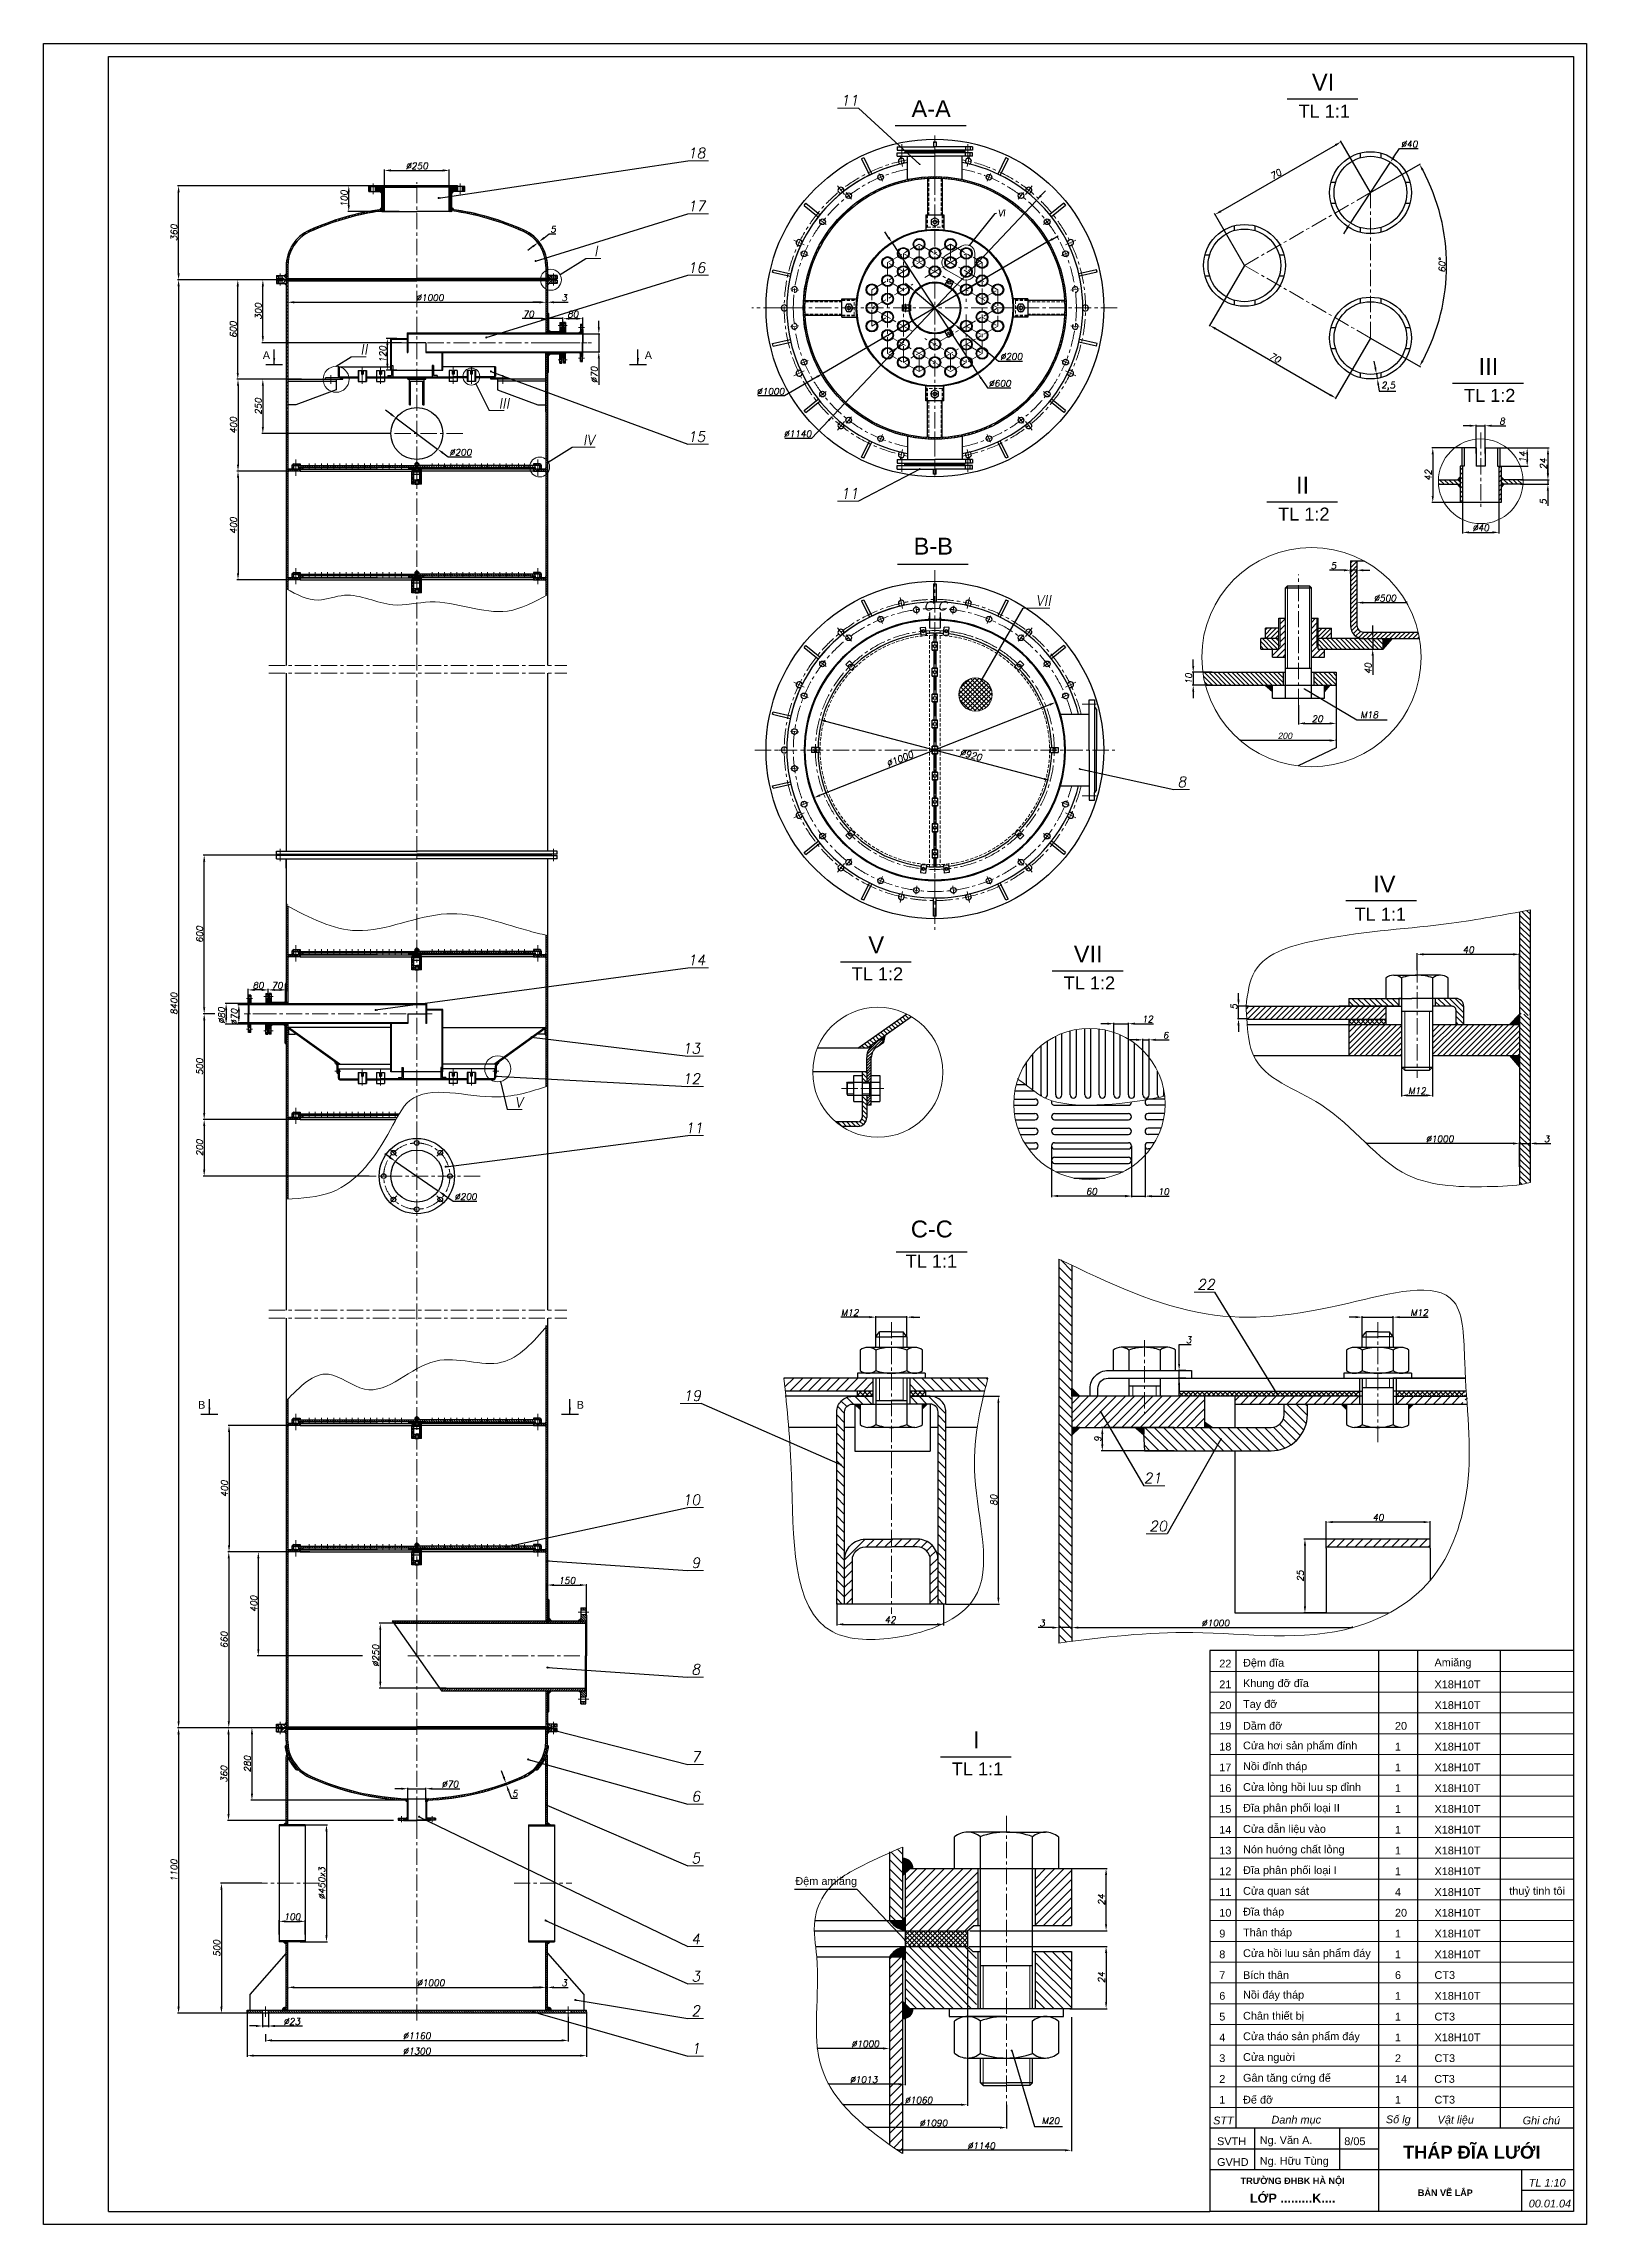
# Model space of a CAD drawing. Header units: inches. Extents: x -9 to 5931, y 0 to 8400.
import ezdxf

# ---------------------------------------------------------------- set-up
doc = ezdxf.new("R2010")
doc.units = ezdxf.units.IN
doc.header["$LTSCALE"] = 50
doc.header["$MEASUREMENT"] = 0
doc.linetypes.add('CENTER', pattern=[2, 1.25, -0.25, 0.25, -0.25])
doc.linetypes.add('HIDDEN', pattern=[0.375, 0.25, -0.125])
doc.layers.get('0').update_dxf_attribs({"plot": 0})
for name, color, linetype, lineweight in [('Dam', 2, 'Continuous', 30), ('Khuat', 6, 'HIDDEN', 13), ('kthuoc', 3, 'Continuous', 13), ('manh', 4, 'Continuous', 13), ('Net manh', 3, 'Continuous', 13), ('Tam', 1, 'CENTER', 13), ('Tam dut', 1, 'CENTER', 13)]:
    doc.layers.add(name, color=color, linetype=linetype, lineweight=lineweight)
doc.styles.add('1', font='VNARIAL.ttf', dxfattribs={"oblique": 15, "height": 25})
doc.styles.add('chu2.5', font='txt.shx', dxfattribs={"oblique": 10, "height": 25})
doc.styles.add('chu50', font='VNARIAL.ttf', dxfattribs={"height": 50})
doc.styles.add('chu65', font='VNARIAL.ttf', dxfattribs={"height": 65})
doc.dimstyles.new('Copy of kichthuoc2.5', dxfattribs={"dimtxt": 25, "dimasz": 25, "dimexe": 4, "dimexo": 0, "dimgap": 5, "dimtad": 1, "dimdec": 0, "dimzin": 0, "dimdsep": 46, "dimtxsty": 'chu2.5', "dimcen": 5, "dimclrd": 256, "dimclre": 256, "dimclrt": 256, "dimadec": 0, "dimazin": 0, "dimtfac": 1, "dimtdec": 0, "dimtmove": 0, "dimatfit": 0, "dimfxl": 0, "dimtolj": 1, "dimtzin": 0, "dimarcsym": 0})
doc.dimstyles.new('kichthuoc2.5', dxfattribs={"dimtxt": 25, "dimasz": 25, "dimexe": 4, "dimexo": 0, "dimgap": 5, "dimtad": 1, "dimtoh": 1, "dimdec": 0, "dimzin": 0, "dimdsep": 46, "dimtxsty": 'chu2.5', "dimcen": 5, "dimclrd": 256, "dimclre": 256, "dimclrt": 256, "dimadec": 0, "dimazin": 0, "dimtfac": 1, "dimtdec": 0, "dimtmove": 0, "dimatfit": 0, "dimfxl": 0, "dimtolj": 1, "dimtzin": 0, "dimarcsym": 0})
pattern_1 = [(45, (18236.388, 1055.7025), (-4.4194174, 4.4194174), [])]
pattern_2 = [(225, (-15381.009, 11891.6755), (4.4194174, -4.4194174), [])]
pattern_3 = [(135, (-15381.009, -2565.664), (4.4194174, 4.4194174), [])]
pattern_4 = [(315, (18236.388, 14476.222), (-4.4194174, -4.4194174), [])]
pattern_5 = [(45, (18236.388, 18.8825), (-4.4194174, 4.4194174), [])]
pattern_6 = [(45, (-19518.5715, -2565.6638), (1.23743687, -1.23743687), [])]
pattern_7 = [(45, (-19618.5715, -2565.6638), (1.23743687, -1.23743687), [])]
pattern_8 = [(45, (22473.95, 547.706), (-6.1871843, 6.1871843), [])]
pattern_9 = [(135, (22373.9503, 18.8825), (-1.23743687, -1.23743687), [])]
pattern_10 = [(135, (22464.5416, 18.8825), (-1.23743687, -1.23743687), [])]
pattern_11 = [(45, (22473.77, 515.326), (-8.838835, 8.838835), [])]
pattern_12 = [(45, (-2747.6674, -2210.6938), (1.23743687, -1.23743687), [])]
pattern_13 = [(135, (-3015.8054, -2198.0938), (1.23743687, 1.23743687), [])]
pattern_14 = [(45, (-3015.8054, -2198.0938), (1.23743687, -1.23743687), [])]
pattern_15 = [(135, (2383.2687, -237.1003), (1.23743687, 1.23743687), [])]
pattern_16 = [(225, (2383.2687, 9563.112), (1.23743687, -1.23743687), [])]
pattern_17 = [(315, (-2747.6674, 11536.7056), (1.23743687, 1.23743687), [])]
pattern_18 = [(135, (18286.388, 1055.7025), (-4.4194174, -4.4194174), [])]
pattern_19 = [(225, (11229.2604, 12382.6534), (1.76776695, -1.76776695), [])]
pattern_20 = [(135, (11229.2604, 12382.6534), (-1.76776695, -1.76776695), [])]
pattern_21 = [(225, (5593.6376, 14121.2519), (-1.23743687, 1.23743687), [])]
pattern_22 = [(315, (462.7015, 12147.6584), (-1.23743687, -1.23743687), [])]
pattern_23 = [(45, (462.7015, 2347.446), (-1.23743687, 1.23743687), [])]
pattern_24 = [(45, (5861.7756, 386.4525), (-1.23743687, 1.23743687), [])]
pattern_25 = [(135, (5861.7756, 386.4525), (-1.23743687, -1.23743687), [])]
pattern_26 = [(135, (5593.6376, 373.8525), (-1.23743687, -1.23743687), [])]
pattern_27 = [(45, (-283.086, 589.3496), (-5.303301, 5.303301), [])]
pattern_28 = [(135, (-1882.745, 956.447), (-8.838835, -8.838835), [])]
pattern_29 = [(45, (-1903.2934, 1435.41), (-5.303301, 5.303301), [])]
pattern_30 = [(135, (-224.556, 303.203), (-4.4194174, -4.4194174), [])]
pattern_31 = [(135, (-224.556, 1121.178), (-4.419417, -4.419417), [])]
pattern_32 = [(135, (-224.556, 870.5394), (-4.419417, -4.419417), [])]
pattern_33 = [(45, (-224.556, 244.238), (-4.4194174, 4.4194174), [])]
pattern_34 = [(45, (-224.556, -3918.4114), (-4.4194174, 4.4194174), [])]
pattern_35 = [(45, (-224.556, -174.1876), (-4.4194174, 4.4194174), [])]
pattern_36 = [(45, (-224.556, -1626.642), (-4.4194174, 4.4194174), [])]
pattern_37 = [(135, (721.5, -453.375), (-17.67767, -17.67767), [])]
pattern_38 = [(45, (9380.244, -616.465), (-17.67767, 17.67767), [])]
pattern_39 = [(45, (721.5, -453.375), (-8.838835, 8.838835), []), (135, (721.5, -453.375), (-8.838835, -8.838835), [])]
pattern_40 = [(45, (-224.556, -3431.79), (-4.4194174, 4.4194174), [])]
pattern_41 = [(135, (-224.556, 0), (-4.419417, -4.419417), [])]
pattern_42 = [(45, (-224.556, 0), (-4.419417, 4.419417), [])]
pattern_43 = [(45, (-224.556, 726.669), (-4.419417, 4.419417), [])]
pattern_44 = [(45, (-5433.4103, -2238.9911), (-1.23743687, 1.23743687), [])]
pattern_45 = [(315, (-5433.4103, -2238.9911), (1.23743687, 1.23743687), [])]
pattern_46 = [(45, (-224.556, 826.669), (-4.419417, 4.419417), [])]
pattern_47 = [(45, (-224.556, 231.9754), (-4.419417, 4.419417), [])]
pattern_48 = [(135, (-224.556, 231.9754), (-4.419417, -4.419417), [])]

msp = doc.modelspace()

# ---------------------------------------------------------------- texts
at = {"layer": 'kthuoc'}
for s, insert, char_height, width, attachment_point, style in [('VI', (4917.1, 8251.4), 65, 383.94, 5, 'chu65'), ('A-A', (3408, 8149.2), 65, 383.94, 5, 'chu65'), ('TL 1:1', (4822.6, 8164.8), 50, 530.059, 1, 'chu50'), ('III', (5553.9, 7156.6), 65, 383.94, 5, 'chu65'), ('TL 1:2', (5459.5, 7070.1), 50, 530.059, 1, 'chu50'), ('II', (4838.4, 6699.4), 65, 383.94, 5, 'chu65'), ('TL 1:2', (4744, 6612.8), 50, 530.059, 1, 'chu50'), ('B-B', (3416.3, 6464.4), 65, 383.94, 5, 'chu65'), ('IV', (5153.2, 5163.2), 65, 383.94, 5, 'chu65'), ('TL 1:1', (5038.3, 5071.6), 50, 530.059, 1, 'chu50'), ('V', (3196.6, 4928.4), 65, 383.94, 5, 'chu65'), ('VII', (4012.7, 4893.4), 65, 383.94, 5, 'chu65'), ('TL 1:2', (3102.2, 4841.9), 50, 530.059, 1, 'chu50'), ('TL 1:2', (3918.3, 4806.9), 50, 530.059, 1, 'chu50'), ('C-C', (3410.5, 3833.7), 65, 383.94, 5, 'chu65'), ('TL 1:1', (3309.9, 3735.2), 50, 530.059, 1, 'chu50'), ('I', (3581.8, 1866.1), 65, 383.94, 5, 'chu65'), ('TL 1:1', (3487.4, 1779.5), 50, 530.059, 1, 'chu50')]:
    msp.add_mtext(s, dxfattribs=dict(at, insert=insert, char_height=char_height, width=width, attachment_point=attachment_point, style=style))
at = {"layer": 'kthuoc', "insert": (3664.4, 7759.1), "char_height": 25, "attachment_point": 1, "rotation": 2.95052, "style": 'chu2.5'}
msp.add_mtext('VI', dxfattribs=at)
at = {"layer": 'kthuoc', "insert": (3833.6, 411.7), "char_height": 25, "attachment_point": 1, "style": 'chu2.5'}
msp.add_mtext('\\A1;M20', dxfattribs=at)
at = {"layer": 'manh', "style": 'chu2.5'}
for s, insert, char_height, attachment_point in [('11', (3059.9, 8161.6), 40, 7), ('18', (2539, 7958.5), 40, 9), ('17', (2539, 7754.1), 40, 9), ('I', (2124.3, 7581.7), 40, 9), ('16', (2539, 7517.1), 40, 9), ('II', (1237.8, 7202.8), 40, 9), ('III', (1783.9, 6994.9), 40, 9), ('IV', (2111.7, 6853.1), 40, 9), ('15', (2539, 6866.3), 40, 9), ('11', (3059.9, 6647.2), 40, 7), ('VII', (3869.5, 6234.9), 40, 9), ('M18', (5129.3, 5826.9), 25, 3), ('8', (4390.5, 5536.3), 40, 9), ('14', (2539, 4849.8), 40, 9), ('13', (2519.1, 4509.6), 40, 9), ('12', (2519.1, 4392.7), 40, 9), ('V', (1835.7, 4302.3), 40, 9), ('11', (2529.7, 4203.3), 40, 9), ('22', (4432.6, 3600.4), 40, 7), ('19', (2454.1, 3172.1), 40, 7), ('21', (4295.4, 2854.8), 40, 9), ('10', (2519.1, 2770.9), 40, 9), ('20', (4248, 2669.6), 40, 7), ('9', (2519.1, 2528.6), 40, 9), ('8', (2519.1, 2117.8), 40, 9), ('7', (2519.1, 1781), 40, 9), ('6', (2519.1, 1628.6), 40, 9), ('5', (2519.1, 1390.7), 40, 9), ('4', (2519.1, 1079.4), 40, 9), ('3', (2519.1, 935.7), 40, 9), ('2', (2519.1, 802.5), 40, 9), ('1', (2519.1, 657.4), 40, 9)]:
    msp.add_mtext(s, dxfattribs=dict(at, insert=insert, char_height=char_height, attachment_point=attachment_point))
at = {"layer": 'manh'}
for s, insert, char_height, width, attachment_point in [('{\\f.VnArial|b0|i0|c0|p34;A}', (834.5, 7199.8), 30, 272.762, 4), ('{\\f.VnArial|b0|i0|c0|p34;A}', (2305.3, 7199.8), 30, 272.762, 4), ('{\\f.VnArial|b0|i0|c0|p34;B}', (585.4, 3156.9), 30, 272.762, 4), ('{\\f.VnArial|b0|i0|c0|p34;B}', (2043.1, 3156.9), 30, 272.762, 4), ('{\\f.VnArial|b0|i0|c0|p34;22}', (4517.4, 2160.1), 30, 187.104, 4), ('{\\f.VnArial|b0|i0|c0|p34;§Öm ®Üa}', (4608.9, 2160.1), 30, 525.069, 4), ('{\\f.VnArial|b0|i0|c0|p34;Khung ®ì ®Üa}', (4608.9, 2080.1), 30, 525.069, 4), ('{\\f.VnArial|b0|i0|c0|p34;Ami¨ng}', (5346.1, 2160.1), 30, 187.104, 4), ('{\\f.VnArial|b0|i0|c0|p34;21}', (4517.4, 2080.1), 30, 187.104, 4), ('{\\f.VnArial|b0|i0|c0|p34;Tay ®ì}', (4608.9, 2000.1), 30, 525.069, 4), ('{\\f.VnArial|b0|i0|c0|p34;X18H10T}', (5346.1, 2080.1), 30, 187.104, 4), ('{\\f.VnArial|b0|i0|c0|p34;20}', (4517.4, 2000.1), 30, 187.104, 4), ('{\\f.VnArial|b0|i0|c0|p34;19}', (4517.4, 1920.1), 30, 187.104, 4), ('{\\f.VnArial|b0|i0|c0|p34;DÇm ®ì}', (4608.9, 1920.1), 30, 525.069, 4), ('{\\f.VnArial|b0|i0|c0|p34; }', (5193.8, 2000.1), 30, 187.104, 4), ('{\\f.VnArial|b0|i0|c0|p34;20}', (5193.8, 1920.1), 30, 187.104, 4), ('{\\f.VnArial|b0|i0|c0|p34;X18H10T}', (5346.1, 2000.1), 30, 187.104, 4), ('{\\f.VnArial|b0|i0|c0|p34;X18H10T}', (5346.1, 1920.1), 30, 187.104, 4), ('{\\f.VnArial|b0|i0|c0|p34;18}', (4517.4, 1840.1), 30, 187.104, 4), ('{\\f.VnArial|b0|i0|c0|p34;Cöa h¬i s¶n phÈm ®Ønh}', (4608.9, 1840.1), 30, 525.069, 4), ('{\\f.VnArial|b0|i0|c0|p34; }', (5193.8, 1920.1), 30, 187.104, 4), ('{\\f.VnArial|b0|i0|c0|p34;1}', (5193.8, 1840.1), 30, 187.104, 4), ('{\\f.VnArial|b0|i0|c0|p34;X18H10T}', (5346.1, 1840.1), 30, 187.104, 4), ('{\\f.VnArial|b0|i0|c0|p34;17}', (4517.4, 1760.1), 30, 187.104, 4), ('{\\f.VnArial|b0|i0|c0|p34;Nåi ®Ønh th¸p}', (4608.9, 1760.1), 30, 634.857, 4), ('{\\f.VnArial|b0|i0|c0|p34; }', (5193.8, 1840.1), 30, 187.104, 4), ('{\\f.VnArial|b0|i0|c0|p34;1}', (5193.8, 1760.1), 30, 187.104, 4), ('{\\f.VnArial|b0|i0|c0|p34;X18H10T}', (5346.1, 1760.1), 30, 187.104, 4), ('{\\f.VnArial|b0|i0|c0|p34;16}', (4517.4, 1680.1), 30, 187.104, 4), ('{\\f.VnArial|b0|i0|c0|p34;Cöa láng håi luu sp ®Ønh}', (4608.9, 1680.1), 30, 491.789, 4), ('{\\f.VnArial|b0|i0|c0|p34;1}', (5193.8, 1680.1), 30, 187.104, 4), ('{\\f.VnArial|b0|i0|c0|p34;X18H10T}', (5346.1, 1680.1), 30, 187.104, 4), ('{\\f.VnArial|b0|i0|c0|p34;15}', (4517.4, 1600.1), 30, 187.104, 4), ('{\\f.VnArial|b0|i0|c0|p34;§Üa ph©n phèi lo¹i II}', (4608.9, 1600.1), 30, 412, 4), ('{\\f.VnArial|b0|i0|c0|p34;1}', (5193.8, 1600.1), 30, 187.104, 4), ('{\\f.VnArial|b0|i0|c0|p34;X18H10T}', (5346.1, 1600.1), 30, 187.104, 4), ('{\\f.VnArial|b0|i0|c0|p34;14}', (4517.4, 1520.1), 30, 187.104, 4), ('{\\f.VnArial|b0|i0|c0|p34;Cöa dÉn liÖu vµo}', (4608.9, 1520.1), 30, 342.593, 4), ('{\\f.VnArial|b0|i0|c0|p34;1}', (5193.8, 1520.1), 30, 187.104, 4), ('{\\f.VnArial|b0|i0|c0|p34;X18H10T}', (5346.1, 1520.1), 30, 187.104, 4), ('{\\f.VnArial|b0|i0|c0|p34;13}', (4517.4, 1440.1), 30, 187.104, 4), ('{\\f.VnArial|b0|i0|c0|p34;Nãn huíng chÊt láng}', (4608.9, 1440.1), 30, 462, 4), ('{\\f.VnArial|b0|i0|c0|p34;1}', (5193.8, 1440.1), 30, 187.104, 4), ('{\\f.VnArial|b0|i0|c0|p34;X18H10T}', (5346.1, 1440.1), 30, 187.104, 4), ('{\\f.VnArial|b0|i0|c0|p34;12}', (4517.4, 1360.1), 30, 187.104, 4), ('{\\f.VnArial|b0|i0|c0|p34;§Üa ph©n phèi lo¹i I}', (4608.9, 1360.1), 30, 462, 4), ('{\\f.VnArial|b0|i0|c0|p34;1}', (5193.8, 1360.1), 30, 187.104, 4), ('{\\f.VnArial|b0|i0|c0|p34;X18H10T}', (5346.1, 1360.1), 30, 187.104, 4), ('{\\f.VnArial|b0|i0|c0|p34;§Öm ami¨ng}', (2885.2, 1318.1), 30, 377.592, 4), ('{\\f.VnArial|b0|i0|c0|p34;11}', (4517.4, 1280.1), 30, 187.104, 4), ('{\\f.VnArial|b0|i0|c0|p34;Cöa quan s¸t}', (4608.9, 1280.1), 30, 361.481, 4), ('{\\f.VnArial|b0|i0|c0|p34;4}', (5193.8, 1280.1), 30, 187.104, 4), ('{\\f.VnArial|b0|i0|c0|p34;X18H10T}', (5346.1, 1280.1), 30, 187.104, 4), ('{\\f.VnArial|b0|i0|c0|p34;thuû tinh t«i}', (5634.2, 1280.1), 30, 337, 4), ('{\\f.VnArial|b0|i0|c0|p34;10}', (4517.4, 1200.1), 30, 187.104, 4), ('\\pt59.9444;{\\f.VnArial|b0|i0|c0|p34;§Üa th¸p}', (4608.9, 1200.1), 30, 187.104, 4), ('{\\f.VnArial|b0|i0|c0|p34;20}', (5193.8, 1200.1), 30, 187.104, 4), ('{\\f.VnArial|b0|i0|c0|p34;X18H10T}', (5346.1, 1200.1), 30, 187.104, 4), ('{\\f.VnArial|b0|i0|c0|p34;9}', (4517.4, 1120.1), 30, 187.104, 4), ('{\\f.VnArial|b0|i0|c0|p34;Th©n th¸p}', (4608.9, 1120.1), 30, 306.938, 4), ('{\\f.VnArial|b0|i0|c0|p34;1}', (5193.8, 1120.1), 30, 187.104, 4), ('{\\f.VnArial|b0|i0|c0|p34;X18H10T}', (5346.1, 1120.1), 30, 187.104, 4), ('{\\f.VnArial|b0|i0|c0|p34;8}', (4517.4, 1040.1), 30, 187.104, 4), ('{\\f.VnArial|b0|i0|c0|p34;Cöa håi luu s¶n phÈm ®¸y}', (4608.9, 1040.1), 30, 512.571, 4), ('{\\f.VnArial|b0|i0|c0|p34;1}', (5193.8, 1040.1), 30, 187.104, 4), ('{\\f.VnArial|b0|i0|c0|p34;X18H10T}', (5346.1, 1040.1), 30, 187.104, 4), ('{\\f.VnArial|b0|i0|c0|p34;7}', (4517.4, 960.1), 30, 187.104, 4), ('{\\f.VnArial|b0|i0|c0|p34;BÝch th©n}', (4608.9, 960.1), 30, 187.104, 4), ('{\\f.VnArial|b0|i0|c0|p34; }', (5193.8, 960.1), 30, 187.104, 4), ('{\\f.VnArial|b0|i0|c0|p34;6}', (5193.8, 960.1), 30, 187.104, 4), ('{\\f.VnArial|b0|i0|c0|p34;CT3}', (5346.1, 960.1), 30, 187.104, 4), ('{\\f.VnArial|b0|i0|c0|p34;6}', (4517.4, 880.1), 30, 187.104, 4), ('{\\f.VnArial|b0|i0|c0|p34;Nåi ®¸y th¸p}', (4608.9, 880.1), 30, 361.481, 4), ('{\\f.VnArial|b0|i0|c0|p34;1}', (5193.8, 880.1), 30, 187.104, 4), ('{\\f.VnArial|b0|i0|c0|p34;X18H10T}', (5346.1, 880.1), 30, 187.104, 4), ('{\\f.VnArial|b0|i0|c0|p34;5}', (4517.4, 800.1), 30, 187.104, 4), ('{\\f.VnArial|b0|i0|c0|p34;Ch©n thiÕt bÞ}', (4608.9, 800.1), 30, 525.069, 4), ('{\\f.VnArial|b0|i0|c0|p34;1}', (5193.8, 800.1), 30, 187.104, 4), ('{\\f.VnArial|b0|i0|c0|p34;CT3}', (5346.1, 800.1), 30, 187.104, 4), ('{\\f.VnArial|b0|i0|c0|p34;4}', (4517.4, 720.1), 30, 187.104, 4), ('\\pt360;{\\f.VnArial|b0|i0|c0|p34;Cöa th¸o s¶n phÈm ®¸y}', (4608.9, 720.1), 30, 461.6, 4), ('{\\f.VnArial|b0|i0|c0|p34;1}', (5193.8, 720.1), 30, 187.104, 4), ('{\\f.VnArial|b0|i0|c0|p34;X18H10T}', (5346.1, 720.1), 30, 187.104, 4), ('{\\f.VnArial|b0|i0|c0|p34;3}', (4517.4, 640.1), 30, 187.104, 4), ('{\\f.VnArial|b0|i0|c0|p34;Cöa nguêi}', (4608.9, 640.1), 30, 499.5, 4), ('{\\f.VnArial|b0|i0|c0|p34;2}', (5193.8, 640.1), 30, 187.104, 4), ('{\\f.VnArial|b0|i0|c0|p34;CT3}', (5346.1, 640.1), 30, 187.104, 4), ('{\\f.VnArial|b0|i0|c0|p34;2}', (4517.4, 560.1), 30, 187.104, 4), ('{\\f.VnArial|b0|i0|c0|p34;G©n t¨ng cøng ®Õ}', (4608.9, 560.1), 30, 525.069, 4), ('{\\f.VnArial|b0|i0|c0|p34;14}', (5193.8, 560.1), 30, 187.104, 4), ('{\\f.VnArial|b0|i0|c0|p34;CT3}', (5345.2, 560.1), 30, 187.104, 4), ('{\\f.VnArial|b0|i0|c0|p34;1}', (4517.4, 480.1), 30, 187.104, 4), ('{\\f.VnArial|b0|i0|c0|p34;§Õ ®ì}', (4608.9, 480.1), 30, 468, 4), ('{\\f.VnArial|b0|i1|c0|p34;Danh môc}', (4718.3, 400.1), 30, 295.086, 4), ('{\\f.VnArial|b0|i1|c0|p34;Danh môc}', (4718.3, 400.1), 30, 295.086, 4), ('{\\f.VnArial|b0|i1|c0|p34;Sè lg}', (5158.9, 400.1), 30, 187.104, 4), ('{\\f.VnArial|b0|i1|c0|p34;Sè lg}', (5158.9, 400.1), 30, 187.104, 4), ('{\\f.VnArial|b0|i0|c0|p34;1}', (5193.8, 480.1), 30, 187.104, 4), ('{\\f.VnArial|b0|i0|c0|p34;CT3}', (5346.1, 480.1), 30, 187.104, 4), ('{\\f.VnArial|b0|i1|c0|p34;VËt liÖu}', (5358, 400.1), 30, 187.104, 4), ('{\\f.VnArial|b0|i1|c0|p34;VËt liÖu}', (5358, 400.1), 30, 187.104, 4), ('{\\f.VnArial|b0|i1|c0|p34;STT}', (4493.7, 400.1), 30, 187.104, 4), ('{\\f.VnArial|b0|i0|c0|p34;Ng. V¨n A.}', (4673.3, 320.1), 30, 272.762, 4), ('{\\f.VnArial|b0|i0|c0|p34;8/05}', (4998.7, 320.1), 30, 272.762, 4), ('{\\f.VnArial|b0|i1|c0|p34;Ghi chó}', (5685.3, 400.1), 30, 187.104, 4), ('{\\f.VnArial|b0|i0|c0|p34;SVTH}', (4508.9, 320.1), 30, 187.104, 4), ('{\\f.VnArial|b0|i0|c0|p34;GVHD}', (4508.9, 240.1), 30, 187.104, 4), ('{\\f.VnArial|b0|i0|c0|p34;Ng. H÷u Tïng}', (4673.3, 240.1), 30, 362.762, 4), ('{\\f.VnArialH|b1|i0|c0|p34;Th¸p ®Üa l¦íi}', (5489.9, 277.7), 50, 599.767, 5), ('{\\f.VnArialH|b1|i0|c0|p34;tr¦êng §Hbk hµ néi}', (4799.9, 164.5), 25, 599.767, 5), ('{\\f.VnArial|b0|i1|c0|p34;TL 1:10}', (5708.9, 160.1), 30, 187.104, 4), ('{\\f.VnArialH|b1|i0|c0|p34;Líp .........K....}', (4799.9, 100.8), 35, 599.767, 5), ('{\\f.VnArialH|b1|i0|c0|p34;B¶n vÏ l¾p}', (5387.8, 122), 25, 599.767, 5), ('{\\f.VnArial|b0|i1|c0|p34;00.01.04}', (5708.9, 80.1), 30, 187.104, 4)]:
    msp.add_mtext(s, dxfattribs=dict(at, insert=insert, char_height=char_height, width=width, attachment_point=attachment_point))
at = {"layer": 'Net manh', "char_height": 36, "width": 381.643, "attachment_point": 3, "style": '1'}
for insert in [(3415.3, 6252.4), (3468.5, 6252.4)]:
    msp.add_mtext('C', dxfattribs=dict(at, insert=insert))

# ---------------------------------------------------------------- blocks, each defined once
blk = doc.blocks.new('*D32')
at = {"layer": 'DEFPOINTS', "color": 0}
for p in [(1314.3, 7263.7), (1351.2, 7263.7), (1351.2, 7142.6)]:
    blk.add_point(p, dxfattribs=at)
at = {"layer": 'kthuoc', "lineweight": -2}
for p, q in [((1351.2, 7263.7), (1310.3, 7263.7)), ((1314.3, 7167.6), (1314.3, 7238.7)), ((1351.2, 7142.6), (1310.3, 7142.6))]:
    blk.add_line(p, q, dxfattribs=at)
at = {"layer": 'kthuoc'}
for points in [[(1310.1, 7238.7), (1318.4, 7238.7), (1314.3, 7263.7)], [(1310.1, 7167.6), (1318.4, 7167.6), (1314.3, 7142.6)]]:
    blk.add_solid(points, dxfattribs=at)
at = {"layer": 'kthuoc', "insert": (1296.8, 7203.1), "char_height": 25, "attachment_point": 5, "rotation": 90, "style": 'chu2.5'}
blk.add_mtext('\\A1;120', dxfattribs=at)
blk = doc.blocks.new('*D33')
at = {"layer": 'DEFPOINTS', "color": 0}
for p in [(1894.1, 7633.5), (1898.1, 7636.6), (1898.1, 7636.6)]:
    blk.add_point(p, dxfattribs=at)
at = {"layer": 'kthuoc', "lineweight": -2}
for p, q in [((1917.7, 7652), (1937.4, 7667.4)), ((1937.4, 7667.4), (1962.7, 7667.4)), ((1874.5, 7618.1), (1854.8, 7602.6)), ((1894.1, 7633.5), (1891.7, 7636.6)), ((1894.1, 7633.5), (1898.1, 7636.6)), ((1898.1, 7636.6), (1895.6, 7639.7))]:
    blk.add_line(p, q, dxfattribs=at)
at = {"layer": 'kthuoc'}
for points in [[(1915.2, 7655.3), (1920.3, 7648.7), (1898.1, 7636.6)], [(1871.9, 7621.3), (1877, 7614.8), (1894.1, 7633.5)]]:
    blk.add_solid(points, dxfattribs=at)
at = {"layer": 'kthuoc', "insert": (1952.6, 7684.9), "char_height": 25, "attachment_point": 5, "style": 'chu2.5'}
blk.add_mtext('\\A1;5', dxfattribs=at)
blk = doc.blocks.new('*D31')
at = {"layer": 'DEFPOINTS', "color": 0}
for p in [(1930.7, 2447), (2080.7, 2462.6), (2080.7, 2338.4)]:
    blk.add_point(p, dxfattribs=at)
at = {"layer": 'Net manh', "lineweight": -2}
for p, q in [((1930.7, 2447), (1930.7, 2466.6)), ((1955.7, 2462.6), (2055.7, 2462.6)), ((2080.7, 2338.4), (2080.7, 2466.6))]:
    blk.add_line(p, q, dxfattribs=at)
at = {"layer": 'Net manh'}
for points in [[(1955.7, 2466.8), (1955.7, 2458.4), (1930.7, 2462.6)], [(2055.7, 2466.8), (2055.7, 2458.4), (2080.7, 2462.6)]]:
    blk.add_solid(points, dxfattribs=at)
at = {"layer": 'Net manh', "insert": (2005.7, 2480.1), "char_height": 25, "attachment_point": 5, "style": 'chu2.5'}
blk.add_mtext('\\A1;150', dxfattribs=at)
blk = doc.blocks.new('*D30')
at = {"layer": 'DEFPOINTS', "color": 0}
for p in [(1165.7, 7852.5), (1316.7, 7852.5), (1360.2, 7753.5)]:
    blk.add_point(p, dxfattribs=at)
at = {"layer": 'Net manh', "lineweight": -2}
for p, q in [((1316.7, 7852.5), (1161.7, 7852.5)), ((1165.7, 7778.5), (1165.7, 7827.5)), ((1360.2, 7753.5), (1161.7, 7753.5))]:
    blk.add_line(p, q, dxfattribs=at)
at = {"layer": 'Net manh'}
for points in [[(1161.5, 7827.5), (1169.8, 7827.5), (1165.7, 7852.5)], [(1161.5, 7778.5), (1169.8, 7778.5), (1165.7, 7753.5)]]:
    blk.add_solid(points, dxfattribs=at)
at = {"layer": 'Net manh', "insert": (1148.2, 7803), "char_height": 25, "attachment_point": 5, "rotation": 90, "style": 'chu2.5'}
blk.add_mtext('\\A1;100', dxfattribs=at)
blk = doc.blocks.new('*D12')
at = {"layer": 'DEFPOINTS', "color": 0}
for p in [(1930.7, 7372.6), (1930.7, 7340.6), (1990.4, 7330.4)]:
    blk.add_point(p, dxfattribs=at)
at = {"layer": 'Net manh', "lineweight": -2}
for p, q in [((1905.7, 7340.6), (1833.7, 7340.6)), ((1930.7, 7372.6), (1930.7, 7336.6)), ((1990.4, 7340.6), (1930.7, 7340.6)), ((1990.4, 7330.4), (1990.4, 7344.6)), ((2015.4, 7340.6), (2040.4, 7340.6))]:
    blk.add_line(p, q, dxfattribs=at)
at = {"layer": 'Net manh'}
for points in [[(1905.7, 7344.8), (1905.7, 7336.5), (1930.7, 7340.6)], [(2015.4, 7344.8), (2015.4, 7336.5), (1990.4, 7340.6)]]:
    blk.add_solid(points, dxfattribs=at)
at = {"layer": 'Net manh', "insert": (1857.2, 7358.1), "char_height": 25, "attachment_point": 5, "style": 'chu2.5'}
blk.add_mtext('\\A1;70', dxfattribs=at)
blk = doc.blocks.new('*D29')
at = {"layer": 'DEFPOINTS', "color": 0}
for p in [(609.1, 5274), (910.5, 5274), (636.1, 4663)]:
    blk.add_point(p, dxfattribs=at)
at = {"layer": 'Net manh', "lineweight": -2}
for p, q in [((910.5, 5274), (605.1, 5274)), ((609.1, 4688), (609.1, 5249)), ((636.1, 4663), (605.1, 4663))]:
    blk.add_line(p, q, dxfattribs=at)
at = {"layer": 'Net manh'}
for points in [[(604.9, 5249), (613.3, 5249), (609.1, 5274)], [(604.9, 4688), (613.3, 4688), (609.1, 4663)]]:
    blk.add_solid(points, dxfattribs=at)
at = {"layer": 'Net manh', "insert": (591.6, 4968.5), "char_height": 25, "attachment_point": 5, "rotation": 90, "style": 'chu2.5'}
blk.add_mtext('\\A1;600', dxfattribs=at)
blk = doc.blocks.new('*D11')
at = {"layer": 'DEFPOINTS', "color": 0}
for p in [(738.4, 7490.4), (834.9, 7490.4), (983.2, 7106.9)]:
    blk.add_point(p, dxfattribs=at)
at = {"layer": 'Net manh', "lineweight": -2}
for p, q in [((834.9, 7490.4), (734.4, 7490.4)), ((738.4, 7131.9), (738.4, 7465.4)), ((983.2, 7106.9), (734.4, 7106.9))]:
    blk.add_line(p, q, dxfattribs=at)
at = {"layer": 'Net manh'}
for points in [[(734.2, 7465.4), (742.5, 7465.4), (738.4, 7490.4)], [(734.2, 7131.9), (742.5, 7131.9), (738.4, 7106.9)]]:
    blk.add_solid(points, dxfattribs=at)
at = {"layer": 'Net manh', "insert": (720.9, 7298.6), "char_height": 25, "attachment_point": 5, "rotation": 90, "style": 'chu2.5'}
blk.add_mtext('\\A1;600', dxfattribs=at)
blk = doc.blocks.new('*D28')
at = {"layer": 'DEFPOINTS', "color": 0}
for p in [(510.4, 7852.5), (1427.7, 7852.5), (859.9, 7490.4)]:
    blk.add_point(p, dxfattribs=at)
at = {"layer": 'Net manh', "lineweight": -2}
for p, q in [((1427.7, 7852.5), (506.4, 7852.5)), ((510.4, 7515.4), (510.4, 7827.5)), ((859.9, 7490.4), (506.4, 7490.4))]:
    blk.add_line(p, q, dxfattribs=at)
at = {"layer": 'Net manh'}
for points in [[(506.2, 7827.5), (514.6, 7827.5), (510.4, 7852.5)], [(506.2, 7515.4), (514.6, 7515.4), (510.4, 7490.4)]]:
    blk.add_solid(points, dxfattribs=at)
at = {"layer": 'Net manh', "insert": (492.9, 7671.4), "char_height": 25, "attachment_point": 5, "rotation": 90, "style": 'chu2.5'}
blk.add_mtext('\\A1;360', dxfattribs=at)
blk = doc.blocks.new('*D10')
at = {"layer": 'DEFPOINTS', "color": 0}
for p in [(954.3, 3076.9), (704.7, 2590.2), (989.4, 2590.2)]:
    blk.add_point(p, dxfattribs=at)
at = {"layer": 'Net manh', "lineweight": -2}
for p, q in [((954.3, 3076.9), (700.7, 3076.9)), ((704.7, 3051.9), (704.7, 2615.2)), ((989.4, 2590.2), (700.7, 2590.2))]:
    blk.add_line(p, q, dxfattribs=at)
at = {"layer": 'Net manh'}
for points in [[(700.5, 3051.9), (708.8, 3051.9), (704.7, 3076.9)], [(700.5, 2615.2), (708.8, 2615.2), (704.7, 2590.2)]]:
    blk.add_solid(points, dxfattribs=at)
at = {"layer": 'Net manh', "insert": (687.2, 2833.5), "char_height": 25, "attachment_point": 5, "rotation": 90, "style": 'chu2.5'}
blk.add_mtext('\\A1;400', dxfattribs=at)
blk = doc.blocks.new('*D9')
at = {"layer": 'DEFPOINTS', "color": 0}
for p in [(650.3, 4663), (609.1, 4255.8), (945.4, 4255.8)]:
    blk.add_point(p, dxfattribs=at)
at = {"layer": 'Net manh', "lineweight": -2}
for p, q in [((650.3, 4663), (605.1, 4663)), ((609.1, 4638), (609.1, 4280.8)), ((945.4, 4255.8), (605.1, 4255.8))]:
    blk.add_line(p, q, dxfattribs=at)
at = {"layer": 'Net manh'}
for points in [[(604.9, 4638), (613.3, 4638), (609.1, 4663)], [(604.9, 4280.8), (613.3, 4280.8), (609.1, 4255.8)]]:
    blk.add_solid(points, dxfattribs=at)
at = {"layer": 'Net manh', "insert": (591.6, 4459.4), "char_height": 25, "attachment_point": 5, "rotation": 90, "style": 'chu2.5'}
blk.add_mtext('\\A1;500', dxfattribs=at)
blk = doc.blocks.new('*D25')
at = {"layer": 'DEFPOINTS', "color": 0}
for p in [(5099.4, 7825.9), (4614.4, 7545.9), (4614.4, 7545.9), (5380.8, 7410.8), (5099.4, 7265.9)]:
    blk.add_point(p, dxfattribs=at)
at = {"layer": 'manh', "lineweight": -2}
for p, q in [((5099.4, 7825.9), (5291.8, 7937.1)), ((5099.4, 7265.9), (5291.8, 7154.8))]:
    blk.add_line(p, q, dxfattribs=at)
blk.add_arc((4614.4, 7545.9), 778.3, 331.84059, 28.15941, dxfattribs=at)
at = {"layer": 'manh'}
for points in [[(5296.9, 7911.2), (5304.2, 7915.3), (5288.4, 7935.1)], [(5304.2, 7176.6), (5296.9, 7180.7), (5288.4, 7156.8)]]:
    blk.add_solid(points, dxfattribs=at)
at = {"layer": 'manh', "insert": (5375.1, 7545.9), "char_height": 25, "attachment_point": 5, "rotation": 90, "style": 'chu2.5'}
blk.add_mtext('\\A1;60°', dxfattribs=at)
blk = doc.blocks.new('*D24')
at = {"layer": 'DEFPOINTS', "color": 0}
for p in [(4986.4, 8021.6), (5099.4, 7825.9), (4614.4, 7545.9)]:
    blk.add_point(p, dxfattribs=at)
at = {"layer": 'manh', "lineweight": -2}
for p, q in [((4523.1, 7754.1), (4964.7, 8009.1)), ((5099.4, 7825.9), (4984.4, 8025.1)), ((4614.4, 7545.9), (4499.4, 7745.1))]:
    blk.add_line(p, q, dxfattribs=at)
at = {"layer": 'manh'}
for points in [[(4962.6, 8012.8), (4966.8, 8005.5), (4986.4, 8021.6)], [(4521, 7757.8), (4525.1, 7750.5), (4501.4, 7741.6)]]:
    blk.add_solid(points, dxfattribs=at)
at = {"layer": 'manh', "insert": (4735.1, 7896.8), "char_height": 25, "attachment_point": 5, "rotation": 30, "style": 'chu2.5'}
blk.add_mtext('\\A1;70', dxfattribs=at)
blk = doc.blocks.new('*D23')
at = {"layer": 'DEFPOINTS', "color": 0}
for p in [(4614.4, 7545.9), (5099.4, 7265.9), (4965.9, 7034.7)]:
    blk.add_point(p, dxfattribs=at)
at = {"layer": 'manh', "lineweight": -2}
for p, q in [((4614.4, 7545.9), (4478.9, 7311.3)), ((4502.5, 7302.2), (4944.2, 7047.2)), ((5099.4, 7265.9), (4963.9, 7031.3))]:
    blk.add_line(p, q, dxfattribs=at)
at = {"layer": 'manh'}
for points in [[(4504.6, 7305.8), (4500.5, 7298.6), (4480.9, 7314.7)], [(4946.3, 7050.8), (4942.1, 7043.6), (4965.9, 7034.7)]]:
    blk.add_solid(points, dxfattribs=at)
at = {"layer": 'manh', "insert": (4732.1, 7189.9), "char_height": 25, "attachment_point": 5, "rotation": 330, "style": 'chu2.5'}
blk.add_mtext('\\A1;70', dxfattribs=at)
blk = doc.blocks.new('*D22')
at = {"layer": 'DEFPOINTS', "color": 0}
for p in [(5541.7, 6928.1), (5506.7, 6821.1), (5541.7, 6821.1)]:
    blk.add_point(p, dxfattribs=at)
at = {"layer": 'manh', "lineweight": -2}
for p, q in [((5481.7, 6928.1), (5456.7, 6928.1)), ((5506.7, 6821.1), (5506.7, 6932.1)), ((5506.7, 6928.1), (5541.7, 6928.1)), ((5541.7, 6821.1), (5541.7, 6932.1)), ((5566.7, 6928.1), (5621.3, 6928.1))]:
    blk.add_line(p, q, dxfattribs=at)
at = {"layer": 'manh'}
for points in [[(5481.7, 6932.3), (5481.7, 6923.9), (5506.7, 6928.1)], [(5566.7, 6932.3), (5566.7, 6923.9), (5541.7, 6928.1)]]:
    blk.add_solid(points, dxfattribs=at)
at = {"layer": 'manh', "insert": (5606.5, 6945.6), "char_height": 25, "attachment_point": 5, "style": 'chu2.5'}
blk.add_mtext('\\A1;8', dxfattribs=at)
blk = doc.blocks.new('*D21')
at = {"layer": 'DEFPOINTS', "color": 0}
for p in [(5583, 6842.5), (5705.1, 6720), (5783, 6720)]:
    blk.add_point(p, dxfattribs=at)
at = {"layer": 'manh', "lineweight": -2}
for p, q in [((5583, 6842.5), (5787, 6842.5)), ((5783, 6817.5), (5783, 6745)), ((5705.1, 6720), (5787, 6720))]:
    blk.add_line(p, q, dxfattribs=at)
at = {"layer": 'manh'}
for points in [[(5778.8, 6817.5), (5787.2, 6817.5), (5783, 6842.5)], [(5778.8, 6745), (5787.2, 6745), (5783, 6720)]]:
    blk.add_solid(points, dxfattribs=at)
at = {"layer": 'manh', "insert": (5765.5, 6781.2), "char_height": 25, "attachment_point": 5, "rotation": 90, "style": 'chu2.5'}
blk.add_mtext('\\A1;24', dxfattribs=at)
blk = doc.blocks.new('*D20')
at = {"layer": 'DEFPOINTS', "color": 0}
for p in [(5569.5, 6842.5), (5588.6, 6772.5), (5703, 6772.5)]:
    blk.add_point(p, dxfattribs=at)
at = {"layer": 'manh', "lineweight": -2}
for p, q in [((5569.5, 6842.5), (5707, 6842.5)), ((5703, 6817.5), (5703, 6797.5)), ((5588.6, 6772.5), (5707, 6772.5))]:
    blk.add_line(p, q, dxfattribs=at)
at = {"layer": 'manh'}
for points in [[(5698.8, 6817.5), (5707.1, 6817.5), (5703, 6842.5)], [(5698.8, 6797.5), (5707.1, 6797.5), (5703, 6772.5)]]:
    blk.add_solid(points, dxfattribs=at)
at = {"layer": 'manh', "insert": (5685.5, 6807.5), "char_height": 25, "attachment_point": 5, "rotation": 90, "style": 'chu2.5'}
blk.add_mtext('\\A1;14', dxfattribs=at)
blk = doc.blocks.new('*D19')
at = {"layer": 'DEFPOINTS', "color": 0}
for p in [(5454.2, 6641.9), (5594.2, 6644.9), (5594.2, 6517.3)]:
    blk.add_point(p, dxfattribs=at)
at = {"layer": 'manh', "lineweight": -2}
for p, q in [((5454.2, 6641.9), (5454.2, 6513.3)), ((5594.2, 6644.9), (5594.2, 6513.3)), ((5479.2, 6517.3), (5569.2, 6517.3))]:
    blk.add_line(p, q, dxfattribs=at)
at = {"layer": 'manh'}
for points in [[(5479.2, 6521.5), (5479.2, 6513.1), (5454.2, 6517.3)], [(5569.2, 6521.5), (5569.2, 6513.1), (5594.2, 6517.3)]]:
    blk.add_solid(points, dxfattribs=at)
at = {"layer": 'manh', "insert": (5524.2, 6534.8), "char_height": 25, "attachment_point": 5, "style": 'chu2.5'}
blk.add_mtext('\\A1;%%c40', dxfattribs=at)
blk = doc.blocks.new('*D18')
at = {"layer": 'DEFPOINTS', "color": 0}
for p in [(5677.6, 6720), (5677.6, 6702.5), (5782.6, 6702.5)]:
    blk.add_point(p, dxfattribs=at)
at = {"layer": 'Net manh', "lineweight": -2}
for p, q in [((5782.6, 6745), (5782.6, 6770)), ((5677.6, 6720), (5786.6, 6720)), ((5677.6, 6702.5), (5786.6, 6702.5)), ((5782.6, 6720), (5782.6, 6702.5)), ((5782.6, 6677.5), (5782.6, 6619.7))]:
    blk.add_line(p, q, dxfattribs=at)
at = {"layer": 'Net manh'}
for points in [[(5778.4, 6745), (5786.7, 6745), (5782.6, 6720)], [(5778.4, 6677.5), (5786.7, 6677.5), (5782.6, 6702.5)]]:
    blk.add_solid(points, dxfattribs=at)
at = {"layer": 'Net manh', "insert": (5765.1, 6634.9), "char_height": 25, "attachment_point": 5, "rotation": 90, "style": 'chu2.5'}
blk.add_mtext('\\A1;5', dxfattribs=at)
blk = doc.blocks.new('*D17')
at = {"layer": 'DEFPOINTS', "color": 0}
for p in [(5459.8, 6842.5), (5339.4, 6632.5), (5472.7, 6632.5)]:
    blk.add_point(p, dxfattribs=at)
at = {"layer": 'manh', "lineweight": -2}
for p, q in [((5459.8, 6842.5), (5335.4, 6842.5)), ((5339.4, 6817.5), (5339.4, 6657.5)), ((5472.7, 6632.5), (5335.4, 6632.5))]:
    blk.add_line(p, q, dxfattribs=at)
at = {"layer": 'manh'}
for points in [[(5335.2, 6817.5), (5343.5, 6817.5), (5339.4, 6842.5)], [(5335.2, 6657.5), (5343.5, 6657.5), (5339.4, 6632.5)]]:
    blk.add_solid(points, dxfattribs=at)
at = {"layer": 'manh', "insert": (5321.9, 6737.5), "char_height": 25, "attachment_point": 5, "rotation": 90, "style": 'chu2.5'}
blk.add_mtext('\\A1;42', dxfattribs=at)
blk = doc.blocks.new('*D16')
at = {"layer": 'DEFPOINTS', "color": 0}
for p in [(4822.4, 5852), (4967.4, 5852), (4967.4, 5781.5)]:
    blk.add_point(p, dxfattribs=at)
at = {"layer": 'manh', "lineweight": -2}
for p, q in [((4822.4, 5852), (4822.4, 5777.5)), ((4967.4, 5852), (4967.4, 5777.5)), ((4847.4, 5781.5), (4942.4, 5781.5))]:
    blk.add_line(p, q, dxfattribs=at)
at = {"layer": 'manh'}
for points in [[(4847.4, 5785.7), (4847.4, 5777.3), (4822.4, 5781.5)], [(4942.4, 5785.7), (4942.4, 5777.3), (4967.4, 5781.5)]]:
    blk.add_solid(points, dxfattribs=at)
at = {"layer": 'manh', "insert": (4894.9, 5799), "char_height": 25, "attachment_point": 5, "style": 'chu2.5'}
blk.add_mtext('\\A1;20', dxfattribs=at)
blk = doc.blocks.new('*D15')
at = {"layer": 'DEFPOINTS', "color": 0}
for p in [(4598.2, 5715.7), (4598.2, 5715.7), (4967.4, 5715.7)]:
    blk.add_point(p, dxfattribs=at)
at = {"layer": 'manh', "lineweight": -2}
for p, q in [((4598.2, 5715.7), (4598.2, 5719.7)), ((4942.4, 5715.7), (4598.2, 5715.7)), ((4967.4, 5715.7), (4967.4, 5719.7))]:
    blk.add_line(p, q, dxfattribs=at)
at = {"layer": 'manh'}
blk.add_solid([(4942.4, 5719.9), (4942.4, 5711.5), (4967.4, 5715.7)], dxfattribs=at)
at = {"layer": 'manh', "insert": (4770.3, 5733.4), "char_height": 25, "attachment_point": 5, "style": 'chu2.5'}
blk.add_mtext('\\A1;{\\fTxt|b0|i0|c163|p2;200}', dxfattribs=at)
blk = doc.blocks.new('_None')
blk = doc.blocks.new('*D3')
at = {"layer": 'DEFPOINTS', "color": 0}
for p in [(5077, 6068.1), (5107.7, 6108.1), (5108.1, 6068.1)]:
    blk.add_point(p, dxfattribs=at)
at = {"layer": 'manh', "lineweight": -2}
for p, q in [((5108.1, 6133.1), (5108.1, 6158.1)), ((5077, 6068.1), (5112.1, 6068.1)), ((5107.7, 6108.1), (5112.1, 6108.1)), ((5108.1, 6108.1), (5108.1, 6068.1)), ((5108.1, 6043.1), (5108.1, 5968.4))]:
    blk.add_line(p, q, dxfattribs=at)
at = {"layer": 'manh'}
for points in [[(5104, 6133.1), (5112.3, 6133.1), (5108.1, 6108.1)], [(5104, 6043.1), (5112.3, 6043.1), (5108.1, 6068.1)]]:
    blk.add_solid(points, dxfattribs=at)
at = {"layer": 'manh', "insert": (5090.6, 5993.2), "char_height": 25, "attachment_point": 5, "rotation": 90, "style": 'chu2.5'}
blk.add_mtext('\\A1;40', dxfattribs=at)
blk = doc.blocks.new('*D14')
at = {"layer": 'DEFPOINTS', "color": 0}
for p in [(5022.4, 6371.5), (5022.4, 6358.8), (5047.4, 6358.8)]:
    blk.add_point(p, dxfattribs=at)
at = {"layer": 'manh', "lineweight": -2}
for p, q in [((4997.4, 6371.5), (4942.1, 6371.5)), ((5022.4, 6358.8), (5022.4, 6375.5)), ((5047.4, 6371.5), (5022.4, 6371.5)), ((5047.4, 6358.8), (5047.4, 6375.5)), ((5072.4, 6371.5), (5097.4, 6371.5))]:
    blk.add_line(p, q, dxfattribs=at)
at = {"layer": 'manh'}
for points in [[(4997.4, 6375.6), (4997.4, 6367.3), (5022.4, 6371.5)], [(5072.4, 6375.6), (5072.4, 6367.3), (5047.4, 6371.5)]]:
    blk.add_solid(points, dxfattribs=at)
at = {"layer": 'manh', "insert": (4957.2, 6389), "char_height": 25, "attachment_point": 5, "style": 'chu2.5'}
blk.add_mtext('\\A1;5', dxfattribs=at)
blk = doc.blocks.new('*D2')
at = {"layer": 'DEFPOINTS', "color": 0}
for p in [(5047.4, 6370.5), (5239, 6246.7), (5239, 6246.7)]:
    blk.add_point(p, dxfattribs=at)
at = {"layer": 'manh', "lineweight": -2}
for p, q in [((5047.4, 6370.5), (5047.4, 6242.7)), ((5072.4, 6246.7), (5239, 6246.7)), ((5239, 6246.7), (5239, 6250.7))]:
    blk.add_line(p, q, dxfattribs=at)
at = {"layer": 'manh'}
blk.add_solid([(5072.4, 6250.9), (5072.4, 6242.5), (5047.4, 6246.7)], dxfattribs=at)
at = {"layer": 'manh', "insert": (5155.7, 6264.2), "char_height": 25, "attachment_point": 5, "style": 'chu2.5'}
blk.add_mtext('\\A1;%%c500', dxfattribs=at)
blk = doc.blocks.new('*D13')
at = {"layer": 'DEFPOINTS', "color": 0}
for p in [(4489.9, 5978.3), (4417.1, 5928.3), (4492, 5928.3)]:
    blk.add_point(p, dxfattribs=at)
at = {"layer": 'manh', "lineweight": -2}
for p, q in [((4489.9, 5978.3), (4413.1, 5978.3)), ((4417.1, 6003.3), (4417.1, 6028.3)), ((4417.1, 5978.3), (4417.1, 5928.3)), ((4492, 5928.3), (4413.1, 5928.3)), ((4417.1, 5903.3), (4417.1, 5878.3))]:
    blk.add_line(p, q, dxfattribs=at)
at = {"layer": 'manh'}
for points in [[(4412.9, 6003.3), (4421.3, 6003.3), (4417.1, 5978.3)], [(4412.9, 5903.3), (4421.3, 5903.3), (4417.1, 5928.3)]]:
    blk.add_solid(points, dxfattribs=at)
at = {"layer": 'manh', "insert": (4399.6, 5953.3), "char_height": 25, "attachment_point": 5, "rotation": 90, "style": 'chu2.5'}
blk.add_mtext('\\A1;10', dxfattribs=at)
blk = doc.blocks.new('*D6')
at = {"layer": 'DEFPOINTS', "color": 0}
for p in [(693.5, 4623.1), (912.7, 4702.9), (919.9, 4623.1)]:
    blk.add_point(p, dxfattribs=at)
at = {"layer": 'Net manh', "lineweight": -2}
for p, q in [((912.7, 4702.9), (689.5, 4702.9)), ((919.9, 4623.1), (689.5, 4623.1)), ((693.5, 4677.9), (693.5, 4648.1))]:
    blk.add_line(p, q, dxfattribs=at)
at = {"layer": 'Net manh'}
for points in [[(689.3, 4677.9), (697.7, 4677.9), (693.5, 4702.9)], [(689.3, 4648.1), (697.7, 4648.1), (693.5, 4623.1)]]:
    blk.add_solid(points, dxfattribs=at)
at = {"layer": 'Net manh', "insert": (676, 4656), "char_height": 25, "attachment_point": 5, "rotation": 90, "style": 'chu2.5'}
blk.add_mtext('\\A1;%%c80', dxfattribs=at)
blk = doc.blocks.new('*D5')
at = {"layer": 'DEFPOINTS', "color": 0}
for p in [(742.4, 4628), (833, 4628), (833.7, 4698)]:
    blk.add_point(p, dxfattribs=at)
at = {"layer": 'Net manh', "lineweight": -2}
for p, q in [((833.7, 4698), (738.4, 4698)), ((833, 4628), (738.4, 4628)), ((742.4, 4673), (742.4, 4653))]:
    blk.add_line(p, q, dxfattribs=at)
at = {"layer": 'Net manh'}
for points in [[(738.2, 4673), (746.6, 4673), (742.4, 4698)], [(738.2, 4653), (746.6, 4653), (742.4, 4628)]]:
    blk.add_solid(points, dxfattribs=at)
at = {"layer": 'Net manh', "insert": (724.9, 4650.1), "char_height": 25, "attachment_point": 5, "rotation": 90, "style": 'chu2.5'}
blk.add_mtext('\\A1;%%c70', dxfattribs=at)
blk = doc.blocks.new('*D26')
at = {"layer": 'DEFPOINTS', "color": 0}
for p in [(778.7, 4755), (778.7, 4707), (855.6, 4720.2)]:
    blk.add_point(p, dxfattribs=at)
at = {"layer": 'Net manh', "lineweight": -2}
for p, q in [((778.7, 4707), (778.7, 4759)), ((830.6, 4755), (803.7, 4755)), ((855.6, 4720.2), (855.6, 4759))]:
    blk.add_line(p, q, dxfattribs=at)
at = {"layer": 'Net manh'}
for points in [[(803.7, 4759.2), (803.7, 4750.8), (778.7, 4755)], [(830.6, 4759.2), (830.6, 4750.8), (855.6, 4755)]]:
    blk.add_solid(points, dxfattribs=at)
at = {"layer": 'Net manh', "insert": (817.1, 4772.5), "char_height": 25, "attachment_point": 5, "style": 'chu2.5'}
blk.add_mtext('\\A1;80', dxfattribs=at)
blk = doc.blocks.new('*D4')
at = {"layer": 'DEFPOINTS', "color": 0}
for p in [(1429.9, 2315.2), (1287, 2065.2), (1540.3, 2065.2)]:
    blk.add_point(p, dxfattribs=at)
at = {"layer": 'Net manh', "lineweight": -2}
for p, q in [((1429.9, 2315.2), (1283, 2315.2)), ((1287, 2290.2), (1287, 2090.2)), ((1540.3, 2065.2), (1283, 2065.2))]:
    blk.add_line(p, q, dxfattribs=at)
at = {"layer": 'Net manh'}
for points in [[(1282.8, 2290.2), (1291.2, 2290.2), (1287, 2315.2)], [(1282.8, 2090.2), (1291.2, 2090.2), (1287, 2065.2)]]:
    blk.add_solid(points, dxfattribs=at)
at = {"layer": 'Net manh', "insert": (1269.5, 2190.2), "char_height": 25, "attachment_point": 5, "rotation": 90, "style": 'chu2.5'}
blk.add_mtext('\\A1;%%c250', dxfattribs=at)
blk = doc.blocks.new('*D8')
at = {"layer": 'DEFPOINTS', "color": 0}
for p in [(1552.7, 7911.4), (1302.7, 7773.8), (1552.7, 7762.4)]:
    blk.add_point(p, dxfattribs=at)
at = {"layer": 'Net manh', "lineweight": -2}
for p, q in [((1302.7, 7773.8), (1302.7, 7915.4)), ((1327.7, 7911.4), (1527.7, 7911.4)), ((1552.7, 7762.4), (1552.7, 7915.4))]:
    blk.add_line(p, q, dxfattribs=at)
at = {"layer": 'Net manh'}
for points in [[(1327.7, 7915.6), (1327.7, 7907.3), (1302.7, 7911.4)], [(1527.7, 7915.6), (1527.7, 7907.3), (1552.7, 7911.4)]]:
    blk.add_solid(points, dxfattribs=at)
at = {"layer": 'Net manh', "insert": (1427.7, 7928.9), "char_height": 25, "attachment_point": 5, "style": 'chu2.5'}
blk.add_mtext('\\A1;%%c250', dxfattribs=at)
blk = doc.blocks.new('*D27')
at = {"layer": 'DEFPOINTS', "color": 0}
for p in [(2067.3, 7340.6), (1990.4, 7304.7), (2067.3, 7291.5)]:
    blk.add_point(p, dxfattribs=at)
at = {"layer": 'Net manh', "lineweight": -2}
for p, q in [((1990.4, 7304.7), (1990.4, 7344.6)), ((2015.4, 7340.6), (2042.3, 7340.6)), ((2067.3, 7291.5), (2067.3, 7344.6))]:
    blk.add_line(p, q, dxfattribs=at)
at = {"layer": 'Net manh'}
for points in [[(2015.4, 7344.8), (2015.4, 7336.5), (1990.4, 7340.6)], [(2042.3, 7344.8), (2042.3, 7336.5), (2067.3, 7340.6)]]:
    blk.add_solid(points, dxfattribs=at)
at = {"layer": 'Net manh', "insert": (2028.8, 7358.1), "char_height": 25, "attachment_point": 5, "style": 'chu2.5'}
blk.add_mtext('\\A1;80', dxfattribs=at)
blk = doc.blocks.new('*D7')
at = {"layer": 'DEFPOINTS', "color": 0}
for p in [(2012.2, 7282.6), (2012.9, 7212.6), (2128.4, 7212.6)]:
    blk.add_point(p, dxfattribs=at)
at = {"layer": 'Net manh', "lineweight": -2}
for p, q in [((2128.4, 7307.6), (2128.4, 7332.6)), ((2012.2, 7282.6), (2132.4, 7282.6)), ((2128.4, 7282.6), (2128.4, 7212.6)), ((2012.9, 7212.6), (2132.4, 7212.6)), ((2128.4, 7187.6), (2128.4, 7085.6))]:
    blk.add_line(p, q, dxfattribs=at)
at = {"layer": 'Net manh'}
for points in [[(2124.3, 7307.6), (2132.6, 7307.6), (2128.4, 7282.6)], [(2124.3, 7187.6), (2132.6, 7187.6), (2128.4, 7212.6)]]:
    blk.add_solid(points, dxfattribs=at)
at = {"layer": 'Net manh', "insert": (2110.9, 7124.1), "char_height": 25, "attachment_point": 5, "rotation": 90, "style": 'chu2.5'}
blk.add_mtext('\\A1;%%c70', dxfattribs=at)
blk = doc.blocks.new('*D34')
at = {"layer": 'DEFPOINTS', "color": 0}
for p in [(855.6, 4751.2), (924.7, 4755.1), (924.7, 4740)]:
    blk.add_point(p, dxfattribs=at)
at = {"layer": 'Net manh', "lineweight": -2}
for p, q in [((855.6, 4751.2), (855.6, 4759.1)), ((880.6, 4755.1), (899.7, 4755.1)), ((924.7, 4740), (924.7, 4759.1))]:
    blk.add_line(p, q, dxfattribs=at)
at = {"layer": 'Net manh'}
for points in [[(880.6, 4759.3), (880.6, 4751), (855.6, 4755.1)], [(899.7, 4759.3), (899.7, 4751), (924.7, 4755.1)]]:
    blk.add_solid(points, dxfattribs=at)
at = {"layer": 'Net manh', "insert": (890.1, 4772.6), "char_height": 25, "attachment_point": 5, "style": 'chu2.5'}
blk.add_mtext('\\A1;70', dxfattribs=at)
blk = doc.blocks.new('*D35')
at = {"layer": 'DEFPOINTS', "color": 0}
for p in [(5122.5, 7127.9), (5125.4, 7110.6), (5125.4, 7110.6)]:
    blk.add_point(p, dxfattribs=at)
at = {"layer": 'kthuoc', "lineweight": -2}
for p, q in [((5118.3, 7152.5), (5114.2, 7177.2)), ((5122.5, 7127.9), (5126.4, 7128.5)), ((5122.5, 7127.9), (5125.4, 7110.6)), ((5125.4, 7110.6), (5129.3, 7111.3)), ((5129.5, 7086), (5133.6, 7061.3)), ((5133.6, 7061.3), (5197.2, 7061.3))]:
    blk.add_line(p, q, dxfattribs=at)
at = {"layer": 'kthuoc'}
for points in [[(5122.5, 7153.2), (5114.2, 7151.8), (5122.5, 7127.9)], [(5133.6, 7086.6), (5125.4, 7085.3), (5125.4, 7110.6)]]:
    blk.add_solid(points, dxfattribs=at)
at = {"layer": 'kthuoc', "insert": (5167.9, 7080.9), "char_height": 25, "attachment_point": 5, "style": 'chu2.5'}
blk.add_mtext('\\A1;2,5', dxfattribs=at)
blk = doc.blocks.new('*D36')
at = {"layer": 'DEFPOINTS', "color": 0}
for p in [(5176.2, 7943), (5022.5, 7708.9)]:
    blk.add_point(p, dxfattribs=at)
at = {"layer": 'kthuoc', "lineweight": -2}
for p, q in [((5189.9, 7963.9), (5210.7, 7995.5)), ((5210.7, 7995.5), (5282.6, 7995.5)), ((5022.5, 7708.9), (5176.2, 7943)), ((5008.8, 7688), (4995.1, 7667.1))]:
    blk.add_line(p, q, dxfattribs=at)
at = {"layer": 'kthuoc'}
for points in [[(5186.4, 7966.2), (5193.4, 7961.6), (5176.2, 7943)], [(5005.3, 7690.3), (5012.3, 7685.7), (5022.5, 7708.9)]]:
    blk.add_solid(points, dxfattribs=at)
at = {"layer": 'kthuoc', "insert": (5249.1, 8013), "char_height": 25, "attachment_point": 5, "style": 'chu2.5'}
blk.add_mtext('\\A1;%%c40', dxfattribs=at)
blk = doc.blocks.new('*D37')
at = {"layer": 'DEFPOINTS', "color": 0}
for p in [(930.7, 7419.5), (1924.7, 7425.1), (1924.7, 7403.7)]:
    blk.add_point(p, dxfattribs=at)
at = {"layer": 'kthuoc', "lineweight": -2}
for p, q in [((930.7, 7419.5), (930.7, 7399.7)), ((955.7, 7403.7), (1899.7, 7403.7)), ((1924.7, 7425.1), (1924.7, 7399.7))]:
    blk.add_line(p, q, dxfattribs=at)
at = {"layer": 'kthuoc'}
for points in [[(955.7, 7407.8), (955.7, 7399.5), (930.7, 7403.7)], [(1899.7, 7407.8), (1899.7, 7399.5), (1924.7, 7403.7)]]:
    blk.add_solid(points, dxfattribs=at)
at = {"layer": 'kthuoc', "insert": (1477.7, 7421.2), "char_height": 25, "attachment_point": 5, "style": 'chu2.5'}
blk.add_mtext('\\A1;%%c1000', dxfattribs=at)
blk = doc.blocks.new('*D38')
at = {"layer": 'DEFPOINTS', "color": 0}
for p in [(3813.6, 7796.3), (3030.9, 6967.4)]:
    blk.add_point(p, dxfattribs=at)
at = {"layer": 'kthuoc', "lineweight": -2}
for p, q in [((3830.8, 7814.5), (3847.9, 7832.7)), ((3813.6, 7796.3), (3030.9, 6967.4)), ((3013.8, 6949.3), (2947.8, 6879.3)), ((2947.8, 6879.3), (2844.7, 6879.3))]:
    blk.add_line(p, q, dxfattribs=at)
at = {"layer": 'kthuoc'}
for points in [[(3827.7, 7817.4), (3833.8, 7811.6), (3813.6, 7796.3)], [(3010.8, 6952.1), (3016.8, 6946.4), (3030.9, 6967.4)]]:
    blk.add_solid(points, dxfattribs=at)
at = {"layer": 'kthuoc', "insert": (2893.7, 6896.8), "char_height": 25, "attachment_point": 5, "style": 'chu2.5'}
blk.add_mtext('\\A1;∅1140', dxfattribs=at)
blk = doc.blocks.new('*D39')
at = {"layer": 'DEFPOINTS', "color": 0}
for p in [(3853.7, 7634.6), (2990.9, 7129.1)]:
    blk.add_point(p, dxfattribs=at)
at = {"layer": 'kthuoc', "lineweight": -2}
for p, q in [((3875.3, 7647.3), (3896.8, 7659.9)), ((3853.7, 7634.6), (2990.9, 7129.1)), ((2969.3, 7116.5), (2843.6, 7042.9)), ((2843.6, 7042.9), (2740.6, 7042.9))]:
    blk.add_line(p, q, dxfattribs=at)
at = {"layer": 'kthuoc'}
for points in [[(3873.1, 7650.9), (3877.4, 7643.7), (3853.7, 7634.6)], [(2967.2, 7120.1), (2971.4, 7112.9), (2990.9, 7129.1)]]:
    blk.add_solid(points, dxfattribs=at)
at = {"layer": 'kthuoc', "insert": (2789.6, 7060.4), "char_height": 25, "attachment_point": 5, "style": 'chu2.5'}
blk.add_mtext('\\A1;∅1000', dxfattribs=at)
blk = doc.blocks.new('*D40')
at = {"layer": 'DEFPOINTS', "color": 0}
for p in [(3347.8, 7444), (3496.7, 7319.7)]:
    blk.add_point(p, dxfattribs=at)
at = {"layer": 'kthuoc', "lineweight": -2}
for p, q in [((3328.6, 7460.1), (3309.4, 7476.1)), ((3347.8, 7444), (3496.7, 7319.7)), ((3515.9, 7303.7), (3667.7, 7177.1)), ((3667.7, 7177.1), (3760.4, 7177.1))]:
    blk.add_line(p, q, dxfattribs=at)
at = {"layer": 'kthuoc'}
for points in [[(3331.3, 7463.3), (3325.9, 7456.9), (3347.8, 7444)], [(3518.6, 7306.9), (3513.3, 7300.5), (3496.7, 7319.7)]]:
    blk.add_solid(points, dxfattribs=at)
at = {"layer": 'kthuoc', "insert": (3716.5, 7194.6), "char_height": 25, "attachment_point": 5, "style": 'chu2.5'}
blk.add_mtext('\\A1;%%c200', dxfattribs=at)
blk = doc.blocks.new('*D41')
at = {"layer": 'DEFPOINTS', "color": 0}
for p in [(3257.7, 7632.7), (3586.9, 7131.1)]:
    blk.add_point(p, dxfattribs=at)
at = {"layer": 'kthuoc', "lineweight": -2}
for p, q in [((3244, 7653.6), (3230.3, 7674.5)), ((3257.7, 7632.7), (3586.9, 7131.1)), ((3600.6, 7110.2), (3624.4, 7073.8)), ((3624.4, 7073.8), (3714.9, 7073.8))]:
    blk.add_line(p, q, dxfattribs=at)
at = {"layer": 'kthuoc'}
for points in [[(3247.5, 7655.9), (3240.5, 7651.3), (3257.7, 7632.7)], [(3604.1, 7112.4), (3597.1, 7107.9), (3586.9, 7131.1)]]:
    blk.add_solid(points, dxfattribs=at)
at = {"layer": 'kthuoc', "insert": (3672.2, 7091.3), "char_height": 25, "attachment_point": 5, "style": 'chu2.5'}
blk.add_mtext('\\A1;∅600', dxfattribs=at)
blk = doc.blocks.new('*D42')
at = {"layer": 'DEFPOINTS', "color": 0}
for p in [(1345.4, 4094.7), (1510, 3981)]:
    blk.add_point(p, dxfattribs=at)
at = {"layer": 'kthuoc', "lineweight": -2}
for p, q in [((1324.8, 4108.9), (1304.3, 4123.1)), ((1345.4, 4094.7), (1510, 3981)), ((1530.5, 3966.8), (1568.1, 3940.9)), ((1568.1, 3940.9), (1658.7, 3940.9))]:
    blk.add_line(p, q, dxfattribs=at)
at = {"layer": 'kthuoc'}
for points in [[(1327.2, 4112.3), (1322.5, 4105.5), (1345.4, 4094.7)], [(1532.9, 3970.3), (1528.2, 3963.4), (1510, 3981)]]:
    blk.add_solid(points, dxfattribs=at)
at = {"layer": 'kthuoc', "insert": (1615.9, 3958.4), "char_height": 25, "attachment_point": 5, "style": 'chu2.5'}
blk.add_mtext('\\A1;∅200', dxfattribs=at)
blk = doc.blocks.new('*D43')
at = {"layer": 'DEFPOINTS', "color": 0}
for p in [(3887.3, 5862.7), (2957.2, 5495.4)]:
    blk.add_point(p, dxfattribs=at)
at = {"layer": 'Net manh', "lineweight": -2}
blk.add_line((3864.1, 5853.5), (2980.5, 5504.6), dxfattribs=at)
at = {"layer": 'Net manh'}
for points in [[(3862.5, 5857.4), (3865.6, 5849.6), (3887.3, 5862.7)], [(2978.9, 5508.5), (2982, 5500.7), (2957.2, 5495.4)]]:
    blk.add_solid(points, dxfattribs=at)
at = {"layer": 'Net manh', "insert": (3287.5, 5644.7), "char_height": 25, "attachment_point": 5, "rotation": 21.54747, "style": 'chu2.5'}
blk.add_mtext('\\A1;∅1000', dxfattribs=at)
blk = doc.blocks.new('*D44')
at = {"layer": 'DEFPOINTS', "color": 0}
for p in [(2977.5, 5796.6), (3867, 5561.6)]:
    blk.add_point(p, dxfattribs=at)
at = {"layer": 'Net manh', "lineweight": -2}
blk.add_line((3001.7, 5790.2), (3842.8, 5568), dxfattribs=at)
at = {"layer": 'Net manh'}
for points in [[(3002.8, 5794.2), (3000.6, 5786.1), (2977.5, 5796.6)], [(3843.9, 5572), (3841.8, 5563.9), (3867, 5561.6)]]:
    blk.add_solid(points, dxfattribs=at)
at = {"layer": 'Net manh', "insert": (3561.3, 5660.4), "char_height": 25, "attachment_point": 5, "rotation": 345.20211, "style": 'chu2.5'}
blk.add_mtext('\\A1;∅920', dxfattribs=at)
blk = doc.blocks.new('*D54')
at = {"layer": 'DEFPOINTS', "color": 0}
for p in [(3950, 2328.6), (5030.7, 2298.7), (5030.7, 2298.7)]:
    blk.add_point(p, dxfattribs=at)
at = {"layer": 'Net manh', "lineweight": -2}
for p, q in [((3950, 2328.6), (3950, 2294.7)), ((3975, 2298.7), (5030.7, 2298.7)), ((5030.7, 2298.7), (5030.7, 2302.7))]:
    blk.add_line(p, q, dxfattribs=at)
at = {"layer": 'Net manh'}
blk.add_solid([(3975, 2302.9), (3975, 2294.5), (3950, 2298.7)], dxfattribs=at)
at = {"layer": 'Net manh', "insert": (4502.8, 2316.2), "char_height": 25, "attachment_point": 5, "style": 'chu2.5'}
blk.add_mtext('\\A1;%%c1000', dxfattribs=at)
blk = doc.blocks.new('*D45')
at = {"layer": 'DEFPOINTS', "color": 0}
for p in [(3404.8, 3189.6), (3666.9, 3189.6), (3464.8, 2389.6)]:
    blk.add_point(p, dxfattribs=at)
at = {"layer": 'Net manh', "lineweight": -2}
for p, q in [((3404.8, 3189.6), (3670.9, 3189.6)), ((3666.9, 2414.6), (3666.9, 3164.6)), ((3464.8, 2389.6), (3670.9, 2389.6))]:
    blk.add_line(p, q, dxfattribs=at)
at = {"layer": 'Net manh'}
for points in [[(3662.8, 3164.6), (3671.1, 3164.6), (3666.9, 3189.6)], [(3662.8, 2414.6), (3671.1, 2414.6), (3666.9, 2389.6)]]:
    blk.add_solid(points, dxfattribs=at)
at = {"layer": 'Net manh', "insert": (3649.4, 2789.6), "char_height": 25, "attachment_point": 5, "rotation": 90, "style": 'chu2.5'}
blk.add_mtext('\\A1;80', dxfattribs=at)
blk = doc.blocks.new('*D46')
at = {"layer": 'DEFPOINTS', "color": 0}
for p in [(4929.2, 2639.6), (4847.3, 2355.3), (4929.2, 2355.3)]:
    blk.add_point(p, dxfattribs=at)
at = {"layer": 'Net manh', "lineweight": -2}
for p, q in [((4929.2, 2639.6), (4843.3, 2639.6)), ((4847.3, 2614.6), (4847.3, 2380.3)), ((4929.2, 2355.3), (4843.3, 2355.3))]:
    blk.add_line(p, q, dxfattribs=at)
at = {"layer": 'Net manh'}
for points in [[(4843.1, 2614.6), (4851.5, 2614.6), (4847.3, 2639.6)], [(4843.1, 2380.3), (4851.5, 2380.3), (4847.3, 2355.3)]]:
    blk.add_solid(points, dxfattribs=at)
at = {"layer": 'Net manh', "insert": (4829.8, 2497.4), "char_height": 25, "attachment_point": 5, "rotation": 90, "style": 'chu2.5'}
blk.add_mtext('\\A1;25', dxfattribs=at)
blk = doc.blocks.new('*D47')
at = {"layer": 'DEFPOINTS', "color": 0}
for p in [(3044.8, 2394.2), (3456, 2389.6), (3456, 2311.1)]:
    blk.add_point(p, dxfattribs=at)
at = {"layer": 'Net manh', "lineweight": -2}
for p, q in [((3044.8, 2394.2), (3044.8, 2307.1)), ((3456, 2389.6), (3456, 2307.1)), ((3069.8, 2311.1), (3431, 2311.1))]:
    blk.add_line(p, q, dxfattribs=at)
at = {"layer": 'Net manh'}
for points in [[(3069.8, 2315.3), (3069.8, 2307), (3044.8, 2311.1)], [(3431, 2315.3), (3431, 2307), (3456, 2311.1)]]:
    blk.add_solid(points, dxfattribs=at)
at = {"layer": 'Net manh', "insert": (3250.4, 2328.6), "char_height": 25, "attachment_point": 5, "style": 'chu2.5'}
blk.add_mtext('\\A1;42', dxfattribs=at)
blk = doc.blocks.new('*D48')
at = {"layer": 'DEFPOINTS', "color": 0}
for p in [(3194.8, 3494.5), (3194.8, 3418.2), (3314.8, 3418.2)]:
    blk.add_point(p, dxfattribs=at)
at = {"layer": 'Net manh', "lineweight": -2}
for p, q in [((3169.8, 3494.5), (3060.7, 3494.5)), ((3194.8, 3418.2), (3194.8, 3498.5)), ((3314.8, 3494.5), (3194.8, 3494.5)), ((3314.8, 3418.2), (3314.8, 3498.5)), ((3339.8, 3494.5), (3364.8, 3494.5))]:
    blk.add_line(p, q, dxfattribs=at)
at = {"layer": 'Net manh'}
for points in [[(3169.8, 3498.7), (3169.8, 3490.3), (3194.8, 3494.5)], [(3339.8, 3498.7), (3339.8, 3490.3), (3314.8, 3494.5)]]:
    blk.add_solid(points, dxfattribs=at)
at = {"layer": 'Net manh', "insert": (3094.8, 3512), "char_height": 25, "attachment_point": 5, "style": 'chu2.5'}
blk.add_mtext('\\A1;M12', dxfattribs=at)
blk = doc.blocks.new('*D49')
at = {"layer": 'DEFPOINTS', "color": 0}
for p in [(4929.2, 2705.1), (4929.2, 2605.3), (5329.2, 2605.3)]:
    blk.add_point(p, dxfattribs=at)
at = {"layer": 'Net manh', "lineweight": -2}
for p, q in [((4929.2, 2605.3), (4929.2, 2709.1)), ((5304.2, 2705.1), (4954.2, 2705.1)), ((5329.2, 2605.3), (5329.2, 2709.1))]:
    blk.add_line(p, q, dxfattribs=at)
at = {"layer": 'Net manh'}
for points in [[(4954.2, 2709.3), (4954.2, 2701), (4929.2, 2705.1)], [(5304.2, 2709.3), (5304.2, 2701), (5329.2, 2705.1)]]:
    blk.add_solid(points, dxfattribs=at)
at = {"layer": 'Net manh', "insert": (5129.2, 2722.6), "char_height": 25, "attachment_point": 5, "style": 'chu2.5'}
blk.add_mtext('\\A1;40', dxfattribs=at)
blk = doc.blocks.new('*D50')
at = {"layer": 'DEFPOINTS', "color": 0}
for p in [(5067.5, 3494.5), (5067.5, 3418.2), (5187.5, 3418.2)]:
    blk.add_point(p, dxfattribs=at)
at = {"layer": 'Net manh', "lineweight": -2}
for p, q in [((5042.5, 3494.5), (5017.5, 3494.5)), ((5067.5, 3418.2), (5067.5, 3498.5)), ((5067.5, 3494.5), (5187.5, 3494.5)), ((5187.5, 3418.2), (5187.5, 3498.5)), ((5212.5, 3494.5), (5321.7, 3494.5))]:
    blk.add_line(p, q, dxfattribs=at)
at = {"layer": 'Net manh'}
for points in [[(5042.5, 3498.7), (5042.5, 3490.3), (5067.5, 3494.5)], [(5212.5, 3498.7), (5212.5, 3490.3), (5187.5, 3494.5)]]:
    blk.add_solid(points, dxfattribs=at)
at = {"layer": 'Net manh', "insert": (5287.5, 3512), "char_height": 25, "attachment_point": 5, "style": 'chu2.5'}
blk.add_mtext('\\A1;M12', dxfattribs=at)
blk = doc.blocks.new('*D51')
at = {"layer": 'DEFPOINTS', "color": 0}
for p in [(4343.5, 3069.6), (4067.1, 2979.6), (4343.5, 2979.6)]:
    blk.add_point(p, dxfattribs=at)
at = {"layer": 'Net manh', "lineweight": -2}
for p, q in [((4343.5, 3069.6), (4063.1, 3069.6)), ((4067.1, 3044.6), (4067.1, 3004.6)), ((4343.5, 2979.6), (4063.1, 2979.6))]:
    blk.add_line(p, q, dxfattribs=at)
at = {"layer": 'Net manh'}
for points in [[(4062.9, 3044.6), (4071.2, 3044.6), (4067.1, 3069.6)], [(4062.9, 3004.6), (4071.2, 3004.6), (4067.1, 2979.6)]]:
    blk.add_solid(points, dxfattribs=at)
at = {"layer": 'Net manh', "insert": (4049.6, 3024.6), "char_height": 25, "attachment_point": 5, "rotation": 90, "style": 'chu2.5'}
blk.add_mtext('\\A1;9', dxfattribs=at)
blk = doc.blocks.new('*D52')
at = {"layer": 'DEFPOINTS', "color": 0}
for p in [(3900, 2444.7), (3950, 2444.7), (3900, 2298.7)]:
    blk.add_point(p, dxfattribs=at)
at = {"layer": 'Net manh', "lineweight": -2}
for p, q in [((3900, 2444.7), (3900, 2294.7)), ((3950, 2444.7), (3950, 2294.7)), ((3875, 2298.7), (3820.4, 2298.7)), ((3950, 2298.7), (3900, 2298.7)), ((3975, 2298.7), (4000, 2298.7))]:
    blk.add_line(p, q, dxfattribs=at)
at = {"layer": 'Net manh'}
for points in [[(3875, 2302.9), (3875, 2294.5), (3900, 2298.7)], [(3975, 2302.9), (3975, 2294.5), (3950, 2298.7)]]:
    blk.add_solid(points, dxfattribs=at)
at = {"layer": 'Net manh', "insert": (3835.2, 2316.2), "char_height": 25, "attachment_point": 5, "style": 'chu2.5'}
blk.add_mtext('\\A1;3', dxfattribs=at)
blk = doc.blocks.new('*D53')
at = {"layer": 'DEFPOINTS', "color": 0}
for p in [(4362.7, 3289.6), (4388.5, 3289.6), (4388.5, 3259.6)]:
    blk.add_point(p, dxfattribs=at)
at = {"layer": 'Net manh', "lineweight": -2}
for p, q in [((4362.7, 3314.6), (4362.7, 3389.6)), ((4362.7, 3389.6), (4409.4, 3389.6)), ((4388.5, 3289.6), (4358.7, 3289.6)), ((4362.7, 3259.6), (4362.7, 3289.6)), ((4388.5, 3259.6), (4358.7, 3259.6)), ((4362.7, 3234.6), (4362.7, 3209.6))]:
    blk.add_line(p, q, dxfattribs=at)
at = {"layer": 'Net manh'}
for points in [[(4358.5, 3314.6), (4366.9, 3314.6), (4362.7, 3289.6)], [(4358.5, 3234.6), (4366.9, 3234.6), (4362.7, 3259.6)]]:
    blk.add_solid(points, dxfattribs=at)
at = {"layer": 'Net manh', "insert": (4388.5, 3407.1), "char_height": 25, "attachment_point": 5, "style": 'chu2.5'}
blk.add_mtext('\\A1; 3', dxfattribs=at)
blk = doc.blocks.new('*D57')
at = {"layer": 'DEFPOINTS', "color": 0}
for p in [(5673.8, 4892.1), (5278.9, 4831.4), (5673.8, 4756.2)]:
    blk.add_point(p, dxfattribs=at)
at = {"layer": 'Net manh', "lineweight": -2}
for p, q in [((5278.9, 4831.4), (5278.9, 4896.1)), ((5303.9, 4892.1), (5648.8, 4892.1)), ((5673.8, 4756.2), (5673.8, 4896.1))]:
    blk.add_line(p, q, dxfattribs=at)
at = {"layer": 'Net manh'}
for points in [[(5303.9, 4896.2), (5303.9, 4887.9), (5278.9, 4892.1)], [(5648.8, 4896.2), (5648.8, 4887.9), (5673.8, 4892.1)]]:
    blk.add_solid(points, dxfattribs=at)
at = {"layer": 'Net manh', "insert": (5476.4, 4909.6), "char_height": 25, "attachment_point": 5, "style": 'chu2.5'}
blk.add_mtext('\\A1;40', dxfattribs=at)
blk = doc.blocks.new('*D55')
at = {"layer": 'DEFPOINTS', "color": 0}
for p in [(5673.8, 4163.5), (5713.8, 4123.6), (5673.8, 4073.5)]:
    blk.add_point(p, dxfattribs=at)
at = {"layer": 'Net manh', "lineweight": -2}
for p, q in [((5648.8, 4163.5), (5623.8, 4163.5)), ((5673.8, 4073.5), (5673.8, 4167.5)), ((5673.8, 4163.5), (5713.8, 4163.5)), ((5713.8, 4123.6), (5713.8, 4167.5)), ((5738.8, 4163.5), (5793.4, 4163.5))]:
    blk.add_line(p, q, dxfattribs=at)
at = {"layer": 'Net manh'}
for points in [[(5648.8, 4167.7), (5648.8, 4159.3), (5673.8, 4163.5)], [(5738.8, 4167.7), (5738.8, 4159.3), (5713.8, 4163.5)]]:
    blk.add_solid(points, dxfattribs=at)
at = {"layer": 'Net manh', "insert": (5778.6, 4181), "char_height": 25, "attachment_point": 5, "style": 'chu2.5'}
blk.add_mtext('\\A1;3', dxfattribs=at)
blk = doc.blocks.new('*D56')
at = {"layer": 'DEFPOINTS', "color": 0}
for p in [(4591.4, 4691.9), (4629.5, 4691.9), (4629.5, 4643.3)]:
    blk.add_point(p, dxfattribs=at)
at = {"layer": 'Net manh', "lineweight": -2}
for p, q in [((4591.4, 4716.9), (4591.4, 4741.9)), ((4629.5, 4691.9), (4587.4, 4691.9)), ((4629.5, 4643.3), (4587.4, 4643.3)), ((4591.4, 4643.3), (4591.4, 4691.9)), ((4591.4, 4618.3), (4591.4, 4593.3))]:
    blk.add_line(p, q, dxfattribs=at)
at = {"layer": 'Net manh'}
for points in [[(4587.2, 4716.9), (4595.5, 4716.9), (4591.4, 4691.9)], [(4587.2, 4618.3), (4595.5, 4618.3), (4591.4, 4643.3)]]:
    blk.add_solid(points, dxfattribs=at)
at = {"layer": 'Net manh', "insert": (4573.9, 4667.6), "char_height": 25, "attachment_point": 5, "rotation": 90, "style": 'chu2.5'}
blk.add_mtext('\\A1;  5', dxfattribs=at)
blk = doc.blocks.new('*D58')
at = {"layer": 'DEFPOINTS', "color": 0}
for p in [(5083.7, 4163.5), (5083.7, 4163.5), (5673.8, 4169.8)]:
    blk.add_point(p, dxfattribs=at)
at = {"layer": 'kthuoc', "lineweight": -2}
for p, q in [((5083.7, 4163.5), (5083.7, 4167.5)), ((5648.8, 4163.5), (5083.7, 4163.5)), ((5673.8, 4169.8), (5673.8, 4159.5))]:
    blk.add_line(p, q, dxfattribs=at)
at = {"layer": 'kthuoc'}
blk.add_solid([(5648.8, 4167.7), (5648.8, 4159.3), (5673.8, 4163.5)], dxfattribs=at)
at = {"layer": 'kthuoc', "insert": (5366.2, 4181), "char_height": 25, "attachment_point": 5, "style": 'chu2.5'}
blk.add_mtext('\\A1;%%c1000', dxfattribs=at)
blk = doc.blocks.new('*D59')
at = {"layer": 'DEFPOINTS', "color": 0}
for p in [(3871.5, 4154.5), (4179.5, 4154.5), (4179.5, 3961.2)]:
    blk.add_point(p, dxfattribs=at)
at = {"layer": 'kthuoc', "lineweight": -2}
for p, q in [((3871.5, 4154.5), (3871.5, 3957.2)), ((4179.5, 4154.5), (4179.5, 3957.2)), ((3896.5, 3961.2), (4154.5, 3961.2))]:
    blk.add_line(p, q, dxfattribs=at)
at = {"layer": 'kthuoc'}
for points in [[(3896.5, 3965.4), (3896.5, 3957.1), (3871.5, 3961.2)], [(4154.5, 3965.4), (4154.5, 3957.1), (4179.5, 3961.2)]]:
    blk.add_solid(points, dxfattribs=at)
at = {"layer": 'kthuoc', "insert": (4025.5, 3978.7), "char_height": 25, "attachment_point": 5, "style": 'chu2.5'}
blk.add_mtext('\\A1;60', dxfattribs=at)
blk = doc.blocks.new('*D60')
at = {"layer": 'DEFPOINTS', "color": 0}
for p in [(4179.5, 4154.5), (4231.5, 4154.5), (4231.5, 3960.5)]:
    blk.add_point(p, dxfattribs=at)
at = {"layer": 'kthuoc', "lineweight": -2}
for p, q in [((4179.5, 4154.5), (4179.5, 3956.5)), ((4231.5, 4154.5), (4231.5, 3956.5)), ((4154.5, 3960.5), (4129.5, 3960.5)), ((4179.5, 3960.5), (4231.5, 3960.5)), ((4256.5, 3960.5), (4324.4, 3960.5))]:
    blk.add_line(p, q, dxfattribs=at)
at = {"layer": 'kthuoc'}
for points in [[(4154.5, 3964.7), (4154.5, 3956.3), (4179.5, 3960.5)], [(4256.5, 3964.7), (4256.5, 3956.3), (4231.5, 3960.5)]]:
    blk.add_solid(points, dxfattribs=at)
at = {"layer": 'kthuoc', "insert": (4302.9, 3978), "char_height": 25, "attachment_point": 5, "style": 'chu2.5'}
blk.add_mtext('\\A1;10', dxfattribs=at)
blk = doc.blocks.new('*D61')
at = {"layer": 'DEFPOINTS', "color": 0}
for p in [(4167.5, 4624.8), (4111.5, 4534.5), (4167.5, 4534.5)]:
    blk.add_point(p, dxfattribs=at)
at = {"layer": 'kthuoc', "lineweight": -2}
for p, q in [((4086.5, 4624.8), (4061.5, 4624.8)), ((4111.5, 4534.5), (4111.5, 4628.8)), ((4111.5, 4624.8), (4167.5, 4624.8)), ((4167.5, 4534.5), (4167.5, 4628.8)), ((4192.5, 4624.8), (4264.6, 4624.8))]:
    blk.add_line(p, q, dxfattribs=at)
at = {"layer": 'kthuoc'}
for points in [[(4086.5, 4629), (4086.5, 4620.7), (4111.5, 4624.8)], [(4192.5, 4629), (4192.5, 4620.7), (4167.5, 4624.8)]]:
    blk.add_solid(points, dxfattribs=at)
at = {"layer": 'kthuoc', "insert": (4241.1, 4642.3), "char_height": 25, "attachment_point": 5, "style": 'chu2.5'}
blk.add_mtext('\\A1;12', dxfattribs=at)
blk = doc.blocks.new('*D62')
at = {"layer": 'DEFPOINTS', "color": 0}
for p in [(4247.5, 4562.7), (4223.5, 4493.1), (4247.5, 4482.4)]:
    blk.add_point(p, dxfattribs=at)
at = {"layer": 'kthuoc', "lineweight": -2}
for p, q in [((4198.5, 4562.7), (4173.5, 4562.7)), ((4223.5, 4493.1), (4223.5, 4566.7)), ((4223.5, 4562.7), (4247.5, 4562.7)), ((4247.5, 4482.4), (4247.5, 4566.7)), ((4272.5, 4562.7), (4325, 4562.7))]:
    blk.add_line(p, q, dxfattribs=at)
at = {"layer": 'kthuoc'}
for points in [[(4198.5, 4566.9), (4198.5, 4558.6), (4223.5, 4562.7)], [(4272.5, 4566.9), (4272.5, 4558.6), (4247.5, 4562.7)]]:
    blk.add_solid(points, dxfattribs=at)
at = {"layer": 'kthuoc', "insert": (4311.2, 4580.2), "char_height": 25, "attachment_point": 5, "style": 'chu2.5'}
blk.add_mtext('\\A1;6', dxfattribs=at)
blk = doc.blocks.new('*D63')
at = {"layer": 'DEFPOINTS', "color": 0}
for p in [(860.3, 7106.9), (739.3, 6752.9), (945.4, 6752.9)]:
    blk.add_point(p, dxfattribs=at)
at = {"layer": 'kthuoc', "lineweight": -2}
for p, q in [((860.3, 7106.9), (735.3, 7106.9)), ((739.3, 7081.9), (739.3, 6777.9)), ((945.4, 6752.9), (735.3, 6752.9))]:
    blk.add_line(p, q, dxfattribs=at)
at = {"layer": 'kthuoc'}
for points in [[(735.1, 7081.9), (743.4, 7081.9), (739.3, 7106.9)], [(735.1, 6777.9), (743.4, 6777.9), (739.3, 6752.9)]]:
    blk.add_solid(points, dxfattribs=at)
at = {"layer": 'kthuoc', "insert": (721.8, 6929.9), "char_height": 25, "attachment_point": 5, "rotation": 90, "style": 'chu2.5'}
blk.add_mtext('\\A1;400', dxfattribs=at)
blk = doc.blocks.new('*D64')
at = {"layer": 'DEFPOINTS', "color": 0}
for p in [(945.4, 6752.9), (739.3, 6334.5), (945.4, 6334.5)]:
    blk.add_point(p, dxfattribs=at)
at = {"layer": 'kthuoc', "lineweight": -2}
for p, q in [((945.4, 6752.9), (735.3, 6752.9)), ((739.3, 6727.9), (739.3, 6359.5)), ((945.4, 6334.5), (735.3, 6334.5))]:
    blk.add_line(p, q, dxfattribs=at)
at = {"layer": 'kthuoc'}
for points in [[(735.1, 6727.9), (743.4, 6727.9), (739.3, 6752.9)], [(735.1, 6359.5), (743.4, 6359.5), (739.3, 6334.5)]]:
    blk.add_solid(points, dxfattribs=at)
at = {"layer": 'kthuoc', "insert": (721.8, 6543.7), "char_height": 25, "attachment_point": 5, "rotation": 90, "style": 'chu2.5'}
blk.add_mtext('\\A1;400', dxfattribs=at)
blk = doc.blocks.new('*D65')
at = {"layer": 'DEFPOINTS', "color": 0}
for p in [(864.1, 2590.2), (703.7, 1912.9), (945.5, 1912.9)]:
    blk.add_point(p, dxfattribs=at)
at = {"layer": 'kthuoc', "lineweight": -2}
for p, q in [((864.1, 2590.2), (699.7, 2590.2)), ((703.7, 2565.2), (703.7, 1937.9)), ((945.5, 1912.9), (699.7, 1912.9))]:
    blk.add_line(p, q, dxfattribs=at)
at = {"layer": 'kthuoc'}
for points in [[(699.5, 2565.2), (707.9, 2565.2), (703.7, 2590.2)], [(699.5, 1937.9), (707.9, 1937.9), (703.7, 1912.9)]]:
    blk.add_solid(points, dxfattribs=at)
at = {"layer": 'kthuoc', "insert": (686.2, 2251.6), "char_height": 25, "attachment_point": 5, "rotation": 90, "style": 'chu2.5'}
blk.add_mtext('\\A1;660', dxfattribs=at)
blk = doc.blocks.new('*D66')
at = {"layer": 'DEFPOINTS', "color": 0}
for p in [(842.1, 4255.8), (609, 4037.9), (1243.8, 4037.9)]:
    blk.add_point(p, dxfattribs=at)
at = {"layer": 'kthuoc', "lineweight": -2}
for p, q in [((842.1, 4255.8), (605, 4255.8)), ((609, 4230.8), (609, 4062.9)), ((1243.8, 4037.9), (605, 4037.9))]:
    blk.add_line(p, q, dxfattribs=at)
at = {"layer": 'kthuoc'}
for points in [[(604.8, 4230.8), (613.2, 4230.8), (609, 4255.8)], [(604.8, 4062.9), (613.2, 4062.9), (609, 4037.9)]]:
    blk.add_solid(points, dxfattribs=at)
at = {"layer": 'kthuoc', "insert": (591.5, 4146.8), "char_height": 25, "attachment_point": 5, "rotation": 90, "style": 'chu2.5'}
blk.add_mtext('\\A1;200', dxfattribs=at)
blk = doc.blocks.new('*D67')
at = {"layer": 'DEFPOINTS', "color": 0}
for p in [(845.6, 7106.9), (834.8, 6898.1), (1327.7, 6898.1)]:
    blk.add_point(p, dxfattribs=at)
at = {"layer": 'kthuoc', "lineweight": -2}
for p, q in [((845.6, 7106.9), (830.8, 7106.9)), ((834.8, 7081.9), (834.8, 6923.1)), ((1327.7, 6898.1), (830.8, 6898.1))]:
    blk.add_line(p, q, dxfattribs=at)
at = {"layer": 'kthuoc'}
for points in [[(830.7, 7081.9), (839, 7081.9), (834.8, 7106.9)], [(830.7, 6923.1), (839, 6923.1), (834.8, 6898.1)]]:
    blk.add_solid(points, dxfattribs=at)
at = {"layer": 'kthuoc', "insert": (817.3, 7002.5), "char_height": 25, "attachment_point": 5, "rotation": 90, "style": 'chu2.5'}
blk.add_mtext('\\A1;250', dxfattribs=at)
blk = doc.blocks.new('*D68')
at = {"layer": 'DEFPOINTS', "color": 0}
for p in [(1016, 2590.2), (817.4, 2190.2), (1218.9, 2190.2)]:
    blk.add_point(p, dxfattribs=at)
at = {"layer": 'kthuoc', "lineweight": -2}
for p, q in [((1016, 2590.2), (813.4, 2590.2)), ((817.4, 2565.2), (817.4, 2215.2)), ((1218.9, 2190.2), (813.4, 2190.2))]:
    blk.add_line(p, q, dxfattribs=at)
at = {"layer": 'kthuoc'}
for points in [[(813.3, 2565.2), (821.6, 2565.2), (817.4, 2590.2)], [(813.3, 2215.2), (821.6, 2215.2), (817.4, 2190.2)]]:
    blk.add_solid(points, dxfattribs=at)
at = {"layer": 'kthuoc', "insert": (799.9, 2390.2), "char_height": 25, "attachment_point": 5, "rotation": 90, "style": 'chu2.5'}
blk.add_mtext('\\A1;400', dxfattribs=at)
blk = doc.blocks.new('*D69')
at = {"layer": 'DEFPOINTS', "color": 0}
for p in [(1347.5, 6958), (1507.8, 6838.3)]:
    blk.add_point(p, dxfattribs=at)
at = {"layer": 'kthuoc', "lineweight": -2}
for p, q in [((1327.5, 6972.9), (1307.5, 6987.9)), ((1347.5, 6958), (1507.8, 6838.3)), ((1527.9, 6823.4), (1547.9, 6808.4)), ((1547.9, 6808.4), (1638.4, 6808.4))]:
    blk.add_line(p, q, dxfattribs=at)
at = {"layer": 'kthuoc'}
for points in [[(1330, 6976.2), (1325, 6969.6), (1347.5, 6958)], [(1530.4, 6826.7), (1525.4, 6820), (1507.8, 6838.3)]]:
    blk.add_solid(points, dxfattribs=at)
at = {"layer": 'kthuoc', "insert": (1595.7, 6825.9), "char_height": 25, "attachment_point": 5, "style": 'chu2.5'}
blk.add_mtext('\\A1;∅200', dxfattribs=at)
blk = doc.blocks.new('*D71')
at = {"layer": 'DEFPOINTS', "color": 0}
for p in [(834.9, 7490.4), (927.6, 7490.4), (1368.6, 7247.6)]:
    blk.add_point(p, dxfattribs=at)
at = {"layer": 'Net manh', "lineweight": -2}
for p, q in [((927.6, 7490.4), (830.9, 7490.4)), ((834.9, 7272.6), (834.9, 7465.4)), ((1368.6, 7247.6), (830.9, 7247.6))]:
    blk.add_line(p, q, dxfattribs=at)
at = {"layer": 'Net manh'}
for points in [[(830.7, 7465.4), (839.1, 7465.4), (834.9, 7490.4)], [(830.7, 7272.6), (839.1, 7272.6), (834.9, 7247.6)]]:
    blk.add_solid(points, dxfattribs=at)
at = {"layer": 'Net manh', "insert": (817.4, 7369), "char_height": 25, "attachment_point": 5, "rotation": 90, "style": 'chu2.5'}
blk.add_mtext('\\A1;300', dxfattribs=at)
blk = doc.blocks.new('*D72')
at = {"layer": 'DEFPOINTS', "color": 0}
for p in [(5218.9, 4475.7), (5338.9, 4475.7), (5338.9, 4348.7)]:
    blk.add_point(p, dxfattribs=at)
at = {"layer": 'kthuoc', "lineweight": -2}
for p, q in [((5218.9, 4475.7), (5218.9, 4344.7)), ((5338.9, 4475.7), (5338.9, 4344.7)), ((5243.9, 4348.7), (5313.9, 4348.7))]:
    blk.add_line(p, q, dxfattribs=at)
at = {"layer": 'kthuoc'}
for points in [[(5243.9, 4352.9), (5243.9, 4344.5), (5218.9, 4348.7)], [(5313.9, 4352.9), (5313.9, 4344.5), (5338.9, 4348.7)]]:
    blk.add_solid(points, dxfattribs=at)
at = {"layer": 'kthuoc', "insert": (5278.9, 4366.2), "char_height": 25, "attachment_point": 5, "style": 'chu2.5'}
blk.add_mtext('\\A1;M12', dxfattribs=at)
blk = doc.blocks.new('*D75')
at = {"layer": 'DEFPOINTS', "color": 0}
for p in [(1392.7, 1624.7), (1462.7, 1678.1), (1462.7, 1627.6)]:
    blk.add_point(p, dxfattribs=at)
at = {"layer": 'kthuoc', "lineweight": -2}
for p, q in [((1392.7, 1624.7), (1392.7, 1682.1)), ((1462.7, 1627.6), (1462.7, 1682.1)), ((1367.7, 1678.1), (1342.7, 1678.1)), ((1392.7, 1678.1), (1462.7, 1678.1)), ((1487.7, 1678.1), (1593.7, 1678.1))]:
    blk.add_line(p, q, dxfattribs=at)
at = {"layer": 'kthuoc'}
for points in [[(1367.7, 1682.3), (1367.7, 1674), (1392.7, 1678.1)], [(1487.7, 1682.3), (1487.7, 1674), (1462.7, 1678.1)]]:
    blk.add_solid(points, dxfattribs=at)
at = {"layer": 'kthuoc', "insert": (1555.3, 1695.6), "char_height": 25, "attachment_point": 5, "style": 'chu2.5'}
blk.add_mtext('\\A1;%%c70', dxfattribs=at)
blk = doc.blocks.new('*D74')
at = {"layer": 'DEFPOINTS', "color": 0}
for p in [(822.6, 1912.9), (792.9, 1633.6), (1389.9, 1633.6)]:
    blk.add_point(p, dxfattribs=at)
at = {"layer": 'kthuoc', "lineweight": -2}
for p, q in [((822.6, 1912.9), (788.9, 1912.9)), ((792.9, 1887.9), (792.9, 1658.6)), ((1389.9, 1633.6), (788.9, 1633.6))]:
    blk.add_line(p, q, dxfattribs=at)
at = {"layer": 'kthuoc'}
for points in [[(788.7, 1887.9), (797, 1887.9), (792.9, 1912.9)], [(788.7, 1658.6), (797, 1658.6), (792.9, 1633.6)]]:
    blk.add_solid(points, dxfattribs=at)
at = {"layer": 'kthuoc', "insert": (775.4, 1773.3), "char_height": 25, "attachment_point": 5, "rotation": 90, "style": 'chu2.5'}
blk.add_mtext('\\A1;280', dxfattribs=at)
blk = doc.blocks.new('*D85')
at = {"layer": 'DEFPOINTS', "color": 0}
for p in [(652.9, 1913), (510.4, 813), (782.7, 813)]:
    blk.add_point(p, dxfattribs=at)
at = {"layer": 'kthuoc', "lineweight": -2}
for p, q in [((652.9, 1913), (506.4, 1913)), ((510.4, 1888), (510.4, 838)), ((782.7, 813), (506.4, 813))]:
    blk.add_line(p, q, dxfattribs=at)
at = {"layer": 'kthuoc'}
for points in [[(506.2, 1888), (514.6, 1888), (510.4, 1913)], [(506.2, 838), (514.6, 838), (510.4, 813)]]:
    blk.add_solid(points, dxfattribs=at)
at = {"layer": 'kthuoc', "insert": (492.9, 1363), "char_height": 25, "attachment_point": 5, "rotation": 90, "style": 'chu2.5'}
blk.add_mtext('\\A1;1100', dxfattribs=at)
blk = doc.blocks.new('*D84')
at = {"layer": 'DEFPOINTS', "color": 0}
for p in [(830.7, 1313.7), (675.5, 813), (708.1, 813)]:
    blk.add_point(p, dxfattribs=at)
at = {"layer": 'kthuoc', "lineweight": -2}
for p, q in [((830.7, 1313.7), (671.5, 1313.7)), ((675.5, 1288.7), (675.5, 838)), ((708.1, 813), (671.5, 813))]:
    blk.add_line(p, q, dxfattribs=at)
at = {"layer": 'kthuoc'}
for points in [[(671.3, 1288.7), (679.7, 1288.7), (675.5, 1313.7)], [(671.3, 838), (679.7, 838), (675.5, 813)]]:
    blk.add_solid(points, dxfattribs=at)
at = {"layer": 'kthuoc', "insert": (658, 1063.4), "char_height": 25, "attachment_point": 5, "rotation": 90, "style": 'chu2.5'}
blk.add_mtext('\\A1;500', dxfattribs=at)
blk = doc.blocks.new('*D83')
at = {"layer": 'DEFPOINTS', "color": 0}
for p in [(985, 1538.7), (978.2, 1088.7), (1079.8, 1088.7)]:
    blk.add_point(p, dxfattribs=at)
at = {"layer": 'kthuoc', "lineweight": -2}
for p, q in [((985, 1538.7), (1083.8, 1538.7)), ((1079.8, 1513.7), (1079.8, 1113.7)), ((978.2, 1088.7), (1083.8, 1088.7))]:
    blk.add_line(p, q, dxfattribs=at)
at = {"layer": 'kthuoc'}
for points in [[(1075.7, 1513.7), (1084, 1513.7), (1079.8, 1538.7)], [(1075.7, 1113.7), (1084, 1113.7), (1079.8, 1088.7)]]:
    blk.add_solid(points, dxfattribs=at)
at = {"layer": 'kthuoc', "insert": (1062.3, 1313.7), "char_height": 25, "attachment_point": 5, "rotation": 90, "style": 'chu2.5'}
blk.add_mtext('\\A1;%%c450x3', dxfattribs=at)
blk = doc.blocks.new('*D82')
at = {"layer": 'DEFPOINTS', "color": 0}
for p in [(897.7, 1116.3), (997.7, 1167.2), (997.7, 1116.3)]:
    blk.add_point(p, dxfattribs=at)
at = {"layer": 'kthuoc', "lineweight": -2}
for p, q in [((897.7, 1116.3), (897.7, 1171.2)), ((922.7, 1167.2), (972.7, 1167.2)), ((997.7, 1116.3), (997.7, 1171.2))]:
    blk.add_line(p, q, dxfattribs=at)
at = {"layer": 'kthuoc'}
for points in [[(922.7, 1171.4), (922.7, 1163.1), (897.7, 1167.2)], [(972.7, 1171.4), (972.7, 1163.1), (997.7, 1167.2)]]:
    blk.add_solid(points, dxfattribs=at)
at = {"layer": 'kthuoc', "insert": (947.7, 1184.7), "char_height": 25, "attachment_point": 5, "style": 'chu2.5'}
blk.add_mtext('\\A1;100', dxfattribs=at)
blk = doc.blocks.new('*D81')
at = {"layer": 'DEFPOINTS', "color": 0}
for p in [(774.7, 819), (2080.7, 819), (2080.7, 650)]:
    blk.add_point(p, dxfattribs=at)
at = {"layer": 'kthuoc', "lineweight": -2}
for p, q in [((774.7, 819), (774.7, 646)), ((2080.7, 819), (2080.7, 646)), ((799.7, 650), (2055.7, 650))]:
    blk.add_line(p, q, dxfattribs=at)
at = {"layer": 'kthuoc'}
for points in [[(799.7, 654.2), (799.7, 645.8), (774.7, 650)], [(2055.7, 654.2), (2055.7, 645.8), (2080.7, 650)]]:
    blk.add_solid(points, dxfattribs=at)
at = {"layer": 'kthuoc', "insert": (1427.7, 667.5), "char_height": 25, "attachment_point": 5, "style": 'chu2.5'}
blk.add_mtext('\\A1;%%c1300', dxfattribs=at)
blk = doc.blocks.new('*D80')
at = {"layer": 'DEFPOINTS', "color": 0}
for p in [(2010.7, 799), (844.7, 732.6), (2010.7, 708.6)]:
    blk.add_point(p, dxfattribs=at)
at = {"layer": 'kthuoc', "lineweight": -2}
for p, q in [((2010.7, 799), (2010.7, 704.6)), ((844.7, 732.6), (844.7, 704.6)), ((869.7, 708.6), (1985.7, 708.6))]:
    blk.add_line(p, q, dxfattribs=at)
at = {"layer": 'kthuoc'}
for points in [[(869.7, 712.7), (869.7, 704.4), (844.7, 708.6)], [(1985.7, 712.7), (1985.7, 704.4), (2010.7, 708.6)]]:
    blk.add_solid(points, dxfattribs=at)
at = {"layer": 'kthuoc', "insert": (1427.7, 726.1), "char_height": 25, "attachment_point": 5, "style": 'chu2.5'}
blk.add_mtext('\\A1;%%c1160', dxfattribs=at)
blk = doc.blocks.new('*D77')
at = {"layer": 'DEFPOINTS', "color": 0}
for p in [(930.7, 913), (1924.7, 913), (1924.7, 890.5)]:
    blk.add_point(p, dxfattribs=at)
at = {"layer": 'kthuoc', "lineweight": -2}
for p, q in [((930.7, 913), (930.7, 909)), ((955.7, 913), (1899.7, 913)), ((1924.7, 890.5), (1924.7, 917))]:
    blk.add_line(p, q, dxfattribs=at)
at = {"layer": 'kthuoc'}
for points in [[(955.7, 917.1), (955.7, 908.8), (930.7, 913)], [(1899.7, 917.1), (1899.7, 908.8), (1924.7, 913)]]:
    blk.add_solid(points, dxfattribs=at)
at = {"layer": 'kthuoc', "insert": (1481, 930.5), "char_height": 25, "attachment_point": 5, "style": 'chu2.5'}
blk.add_mtext('\\A1;%%c1000', dxfattribs=at)
blk = doc.blocks.new('*D76')
at = {"layer": 'DEFPOINTS', "color": 0}
for p in [(1924.7, 903.7), (1930.7, 912.8), (1930.7, 903.7)]:
    blk.add_point(p, dxfattribs=at)
at = {"layer": 'kthuoc', "lineweight": -2}
for p, q in [((1899.7, 912.8), (1874.7, 912.8)), ((1924.7, 903.7), (1924.7, 916.8)), ((1924.7, 912.8), (1930.7, 912.8)), ((1930.7, 903.7), (1930.7, 916.8)), ((1955.7, 912.8), (2010.3, 912.8))]:
    blk.add_line(p, q, dxfattribs=at)
at = {"layer": 'kthuoc'}
for points in [[(1899.7, 917), (1899.7, 908.6), (1924.7, 912.8)], [(1955.7, 917), (1955.7, 908.6), (1930.7, 912.8)]]:
    blk.add_solid(points, dxfattribs=at)
at = {"layer": 'kthuoc', "insert": (1995.5, 930.3), "char_height": 25, "attachment_point": 5, "style": 'chu2.5'}
blk.add_mtext('\\A1;3', dxfattribs=at)
blk = doc.blocks.new('*D79')
at = {"layer": 'DEFPOINTS', "color": 0}
for p in [(833.2, 813), (856.2, 813), (856.2, 764.2)]:
    blk.add_point(p, dxfattribs=at)
at = {"layer": 'kthuoc', "lineweight": -2}
for p, q in [((808.2, 764.2), (783.2, 764.2)), ((833.2, 813), (833.2, 760.2)), ((833.2, 764.2), (856.2, 764.2)), ((856.2, 813), (856.2, 760.2)), ((881.2, 764.2), (987.3, 764.2))]:
    blk.add_line(p, q, dxfattribs=at)
at = {"layer": 'kthuoc'}
for points in [[(808.2, 768.4), (808.2, 760), (833.2, 764.2)], [(881.2, 768.4), (881.2, 760), (856.2, 764.2)]]:
    blk.add_solid(points, dxfattribs=at)
at = {"layer": 'kthuoc', "insert": (946.7, 781.7), "char_height": 25, "attachment_point": 5, "style": 'chu2.5'}
blk.add_mtext('\\A1;%%c23', dxfattribs=at)
blk = doc.blocks.new('*D78')
at = {"layer": 'DEFPOINTS', "color": 0}
for p in [(1752.1, 1693.2), (1754, 1687.5), (1772.6, 1693.9)]:
    blk.add_point(p, dxfattribs=at)
at = {"layer": 'kthuoc', "lineweight": -2}
for p, q in [((1752.1, 1693.2), (1774.4, 1700.8)), ((1754, 1687.5), (1776.4, 1695.2)), ((1762.5, 1723.2), (1754.3, 1746.8)), ((1770.6, 1699.5), (1772.6, 1693.9)), ((1780.7, 1670.2), (1790.4, 1642.1)), ((1790.4, 1642.1), (1815.7, 1642.1))]:
    blk.add_line(p, q, dxfattribs=at)
at = {"layer": 'kthuoc'}
for points in [[(1766.4, 1724.5), (1758.5, 1721.8), (1770.6, 1699.5)], [(1784.6, 1671.6), (1776.8, 1668.9), (1772.6, 1693.9)]]:
    blk.add_solid(points, dxfattribs=at)
at = {"layer": 'kthuoc', "insert": (1805.5, 1659.6), "char_height": 25, "attachment_point": 5, "style": 'chu2.5'}
blk.add_mtext('\\A1;5', dxfattribs=at)
blk = doc.blocks.new('*D73')
at = {"layer": 'DEFPOINTS', "color": 0}
for p in [(750.5, 1913), (702.7, 1555.5), (1337.8, 1555.5)]:
    blk.add_point(p, dxfattribs=at)
at = {"layer": 'kthuoc', "lineweight": -2}
for p, q in [((750.5, 1913), (698.7, 1913)), ((702.7, 1888), (702.7, 1580.5)), ((1337.8, 1555.5), (698.7, 1555.5))]:
    blk.add_line(p, q, dxfattribs=at)
at = {"layer": 'kthuoc'}
for points in [[(698.5, 1888), (706.9, 1888), (702.7, 1913)], [(698.5, 1580.5), (706.9, 1580.5), (702.7, 1555.5)]]:
    blk.add_solid(points, dxfattribs=at)
at = {"layer": 'kthuoc', "insert": (685.2, 1734.3), "char_height": 25, "attachment_point": 5, "rotation": 90, "style": 'chu2.5'}
blk.add_mtext('\\A1;360', dxfattribs=at)
blk = doc.blocks.new('*D86')
at = {"layer": 'DEFPOINTS', "color": 0}
for p in [(694.9, 7490.4), (510.4, 1913), (724.6, 1913)]:
    blk.add_point(p, dxfattribs=at)
at = {"layer": 'Net manh', "lineweight": -2}
for p, q in [((694.9, 7490.4), (506.4, 7490.4)), ((510.4, 7465.4), (510.4, 1938)), ((724.6, 1913), (506.4, 1913))]:
    blk.add_line(p, q, dxfattribs=at)
at = {"layer": 'Net manh'}
for points in [[(506.2, 7465.4), (514.6, 7465.4), (510.4, 7490.4)], [(506.2, 1938), (514.6, 1938), (510.4, 1913)]]:
    blk.add_solid(points, dxfattribs=at)
at = {"layer": 'Net manh', "insert": (492.9, 4701.7), "char_height": 25, "attachment_point": 5, "rotation": 90, "style": 'chu2.5'}
blk.add_mtext('\\A1;8400', dxfattribs=at)
blk = doc.blocks.new('*D87')
at = {"layer": 'DEFPOINTS', "color": 0}
for p in [(1924.7, 7412.4), (1930.7, 7403.7), (1930.7, 7402.2)]:
    blk.add_point(p, dxfattribs=at)
at = {"layer": 'kthuoc', "lineweight": -2}
for p, q in [((1899.7, 7403.7), (1874.7, 7403.7)), ((1924.7, 7412.4), (1924.7, 7399.7)), ((1924.7, 7403.7), (1930.7, 7403.7)), ((1930.7, 7402.2), (1930.7, 7407.7)), ((1955.7, 7403.7), (2010.3, 7403.7))]:
    blk.add_line(p, q, dxfattribs=at)
at = {"layer": 'kthuoc'}
for points in [[(1899.7, 7407.9), (1899.7, 7399.6), (1924.7, 7403.7)], [(1955.7, 7407.9), (1955.7, 7399.6), (1930.7, 7403.7)]]:
    blk.add_solid(points, dxfattribs=at)
at = {"layer": 'kthuoc', "insert": (1995.5, 7421.2), "char_height": 25, "attachment_point": 5, "style": 'chu2.5'}
blk.add_mtext('\\A1;3', dxfattribs=at)
blk = doc.blocks.new('*D88')
at = {"layer": 'DEFPOINTS', "color": 0}
for p in [(3547.9, 1065.3), (3069.2, 460.9), (3069.2, 460.9)]:
    blk.add_point(p, dxfattribs=at)
at = {"layer": 'kthuoc', "lineweight": -2}
for p, q in [((3547.9, 1065.3), (3547.9, 456.9)), ((3069.2, 460.9), (3069.2, 464.9)), ((3522.9, 460.9), (3069.2, 460.9))]:
    blk.add_line(p, q, dxfattribs=at)
at = {"layer": 'kthuoc'}
blk.add_solid([(3522.9, 465), (3522.9, 456.7), (3547.9, 460.9)], dxfattribs=at)
at = {"layer": 'kthuoc', "insert": (3359.6, 478.4), "char_height": 25, "attachment_point": 5, "style": 'chu2.5'}
blk.add_mtext('\\A1;{\\Ftxt.shx|c1;%%c}1060', dxfattribs=at)
blk = doc.blocks.new('*D89')
at = {"layer": 'DEFPOINTS', "color": 0}
for p in [(3554.2, 1070.8), (3941.8, 830.8), (4081.6, 830.8)]:
    blk.add_point(p, dxfattribs=at)
at = {"layer": 'kthuoc', "lineweight": -2}
for p, q in [((3554.2, 1070.8), (4085.6, 1070.8)), ((4081.6, 1045.8), (4081.6, 855.8)), ((3941.8, 830.8), (4085.6, 830.8))]:
    blk.add_line(p, q, dxfattribs=at)
at = {"layer": 'kthuoc'}
for points in [[(4077.5, 1045.8), (4085.8, 1045.8), (4081.6, 1070.8)], [(4077.5, 855.8), (4085.8, 855.8), (4081.6, 830.8)]]:
    blk.add_solid(points, dxfattribs=at)
at = {"layer": 'kthuoc', "insert": (4064.1, 950.8), "char_height": 25, "attachment_point": 5, "rotation": 90, "style": 'chu2.5'}
blk.add_mtext('\\A1;24', dxfattribs=at)
blk = doc.blocks.new('*D90')
at = {"layer": 'DEFPOINTS', "color": 0}
for p in [(3947.9, 798), (3278.9, 285.4), (3278.9, 285.4)]:
    blk.add_point(p, dxfattribs=at)
at = {"layer": 'kthuoc', "lineweight": -2}
for p, q in [((3947.9, 798), (3947.9, 281.4)), ((3278.9, 285.4), (3278.9, 289.4)), ((3922.9, 285.4), (3278.9, 285.4))]:
    blk.add_line(p, q, dxfattribs=at)
at = {"layer": 'kthuoc'}
blk.add_solid([(3922.9, 289.6), (3922.9, 281.2), (3947.9, 285.4)], dxfattribs=at)
at = {"layer": 'kthuoc', "insert": (3600.9, 302.9), "char_height": 25, "attachment_point": 5, "style": 'chu2.5'}
blk.add_mtext('\\A1;{\\Ftxt.shx|c1;%%c}1140', dxfattribs=at)
blk = doc.blocks.new('*D91')
at = {"layer": 'DEFPOINTS', "color": 0}
for p in [(3697.9, 460.2), (3160.9, 372.8), (3160.9, 372.8)]:
    blk.add_point(p, dxfattribs=at)
at = {"layer": 'kthuoc', "lineweight": -2}
for p, q in [((3697.9, 460.2), (3697.9, 368.8)), ((3160.9, 372.8), (3160.9, 376.8)), ((3672.9, 372.8), (3160.9, 372.8))]:
    blk.add_line(p, q, dxfattribs=at)
at = {"layer": 'kthuoc'}
blk.add_solid([(3672.9, 377), (3672.9, 368.7), (3697.9, 372.8)], dxfattribs=at)
at = {"layer": 'kthuoc', "insert": (3416.9, 390.3), "char_height": 25, "attachment_point": 5, "style": 'chu2.5'}
blk.add_mtext('\\A1;{\\Ftxt.shx|c1;%%c}1090', dxfattribs=at)
blk = doc.blocks.new('*D92')
at = {"layer": 'DEFPOINTS', "color": 0}
for p in [(3307.6, 840.8), (3013.3, 540.1), (3013.3, 540.1)]:
    blk.add_point(p, dxfattribs=at)
at = {"layer": 'kthuoc', "lineweight": -2}
for p, q in [((3307.6, 840.8), (3307.6, 536.1)), ((3013.3, 540.1), (3013.3, 544.1)), ((3282.6, 540.1), (3013.3, 540.1))]:
    blk.add_line(p, q, dxfattribs=at)
at = {"layer": 'kthuoc'}
blk.add_solid([(3282.6, 544.3), (3282.6, 536), (3307.6, 540.1)], dxfattribs=at)
at = {"layer": 'kthuoc', "insert": (3148, 557.6), "char_height": 25, "attachment_point": 5, "style": 'chu2.5'}
blk.add_mtext('\\A1;%%c1013', dxfattribs=at)
blk = doc.blocks.new('*D93')
at = {"layer": 'DEFPOINTS', "color": 0}
for p in [(3247.9, 828.7), (2970.8, 677.6), (2970.8, 677.6)]:
    blk.add_point(p, dxfattribs=at)
at = {"layer": 'kthuoc', "lineweight": -2}
for p, q in [((3247.9, 828.7), (3247.9, 673.6)), ((2970.8, 677.6), (2970.8, 681.6)), ((3222.9, 677.6), (2970.8, 677.6))]:
    blk.add_line(p, q, dxfattribs=at)
at = {"layer": 'kthuoc'}
blk.add_solid([(3222.9, 681.8), (3222.9, 673.4), (3247.9, 677.6)], dxfattribs=at)
at = {"layer": 'kthuoc', "insert": (3154.2, 695.1), "char_height": 25, "attachment_point": 5, "style": 'chu2.5'}
blk.add_mtext('\\A1;%%c1000', dxfattribs=at)
blk = doc.blocks.new('*D94')
at = {"layer": 'DEFPOINTS', "color": 0}
for p in [(3941.8, 1370.8), (4081.6, 1370.8), (3557.2, 1130.8)]:
    blk.add_point(p, dxfattribs=at)
at = {"layer": 'kthuoc', "lineweight": -2}
for p, q in [((3941.8, 1370.8), (4085.6, 1370.8)), ((4081.6, 1155.8), (4081.6, 1345.8)), ((3557.2, 1130.8), (4085.6, 1130.8))]:
    blk.add_line(p, q, dxfattribs=at)
at = {"layer": 'kthuoc'}
for points in [[(4077.5, 1345.8), (4085.8, 1345.8), (4081.6, 1370.8)], [(4077.5, 1155.8), (4085.8, 1155.8), (4081.6, 1130.8)]]:
    blk.add_solid(points, dxfattribs=at)
at = {"layer": 'kthuoc', "insert": (4064.1, 1250.8), "char_height": 25, "attachment_point": 5, "rotation": 90, "style": 'chu2.5'}
blk.add_mtext('\\A1;24', dxfattribs=at)

# ---------------------------------------------------------------- dimensions: what is measured, and where the dimension line sits
at = {"layer": 'kthuoc'}
for p1, p2, text, picture, middle in [((5022.5, 7708.9), (5176.2, 7943), '%%c40', '*D36', (5249.1, 7995.5)), ((3347.8, 7444), (3496.7, 7319.7), '%%c200', '*D40', (3716.5, 7177.1))]:
    dim = msp.add_diameter_dim_2p(p1=p1, p2=p2, text=text, dimstyle='kichthuoc2.5', dxfattribs=at)
    dim.commit()
    dim.dimension.update_dxf_attribs({"geometry": picture, "text_midpoint": middle, "dimtype": 163})
for p1, p2, picture, middle in [((3813.6, 7796.3), (3030.9, 6967.4), '*D38', (2893.7, 6879.3)), ((3853.7, 7634.6), (2990.9, 7129.1), '*D39', (2789.6, 7042.9)), ((3257.7, 7632.7), (3586.9, 7131.1), '*D41', (3672.2, 7073.8)), ((1347.5, 6958), (1507.8, 6838.3), '*D69', (1595.7, 6808.4)), ((1345.4, 4094.7), (1510, 3981), '*D42', (1615.9, 3940.9))]:
    dim = msp.add_diameter_dim_2p(p1=p1, p2=p2, dimstyle='kichthuoc2.5', dxfattribs=at)
    dim.commit()
    dim.dimension.update_dxf_attribs({"geometry": picture, "text_midpoint": middle, "dimtype": 163})
dim = msp.add_aligned_dim(p1=(1894.1, 7633.5), p2=(1898.1, 7636.6), distance=0, dimstyle='kichthuoc2.5', dxfattribs=at)
dim.commit()
dim.dimension.update_dxf_attribs({"geometry": '*D33', "text_midpoint": (1952.6, 7684.9)})
for base, p1, p2, text, picture, middle in [((1924.7, 7403.7), (930.7, 7419.5), (1924.7, 7425.1), '%%c1000', '*D37', (1477.7, 7403.7)), ((1462.7, 1678.1), (1392.7, 1624.7), (1462.7, 1627.6), '%%c<>', '*D75', (1555.3, 1678.1)), ((1924.7, 913), (930.7, 913), (1924.7, 890.5), '%%c1000', '*D77', (1481, 913))]:
    dim = msp.add_linear_dim(base=base, p1=p1, p2=p2, text=text, dimstyle='kichthuoc2.5', dxfattribs=at)
    dim.commit()
    dim.dimension.update_dxf_attribs({"geometry": picture, "text_midpoint": middle, "dimtype": 160})
for base, p1, p2, text, picture, middle in [((1930.7, 7403.7), (1924.7, 7412.4), (1930.7, 7402.2), '3', '*D87', (1995.5, 7421.2)), ((4167.5, 4624.8), (4111.5, 4534.5), (4167.5, 4534.5), '12', '*D61', (4241.1, 4642.3)), ((4247.5, 4562.7), (4223.5, 4493.1), (4247.5, 4482.4), '6', '*D62', (4311.2, 4580.2)), ((5338.9, 4348.7), (5218.9, 4475.7), (5338.9, 4475.7), 'M12', '*D72', (5278.9, 4366.2)), ((4179.5, 3961.2), (3871.5, 4154.5), (4179.5, 4154.5), '60', '*D59', (4025.5, 3978.7)), ((4231.5, 3960.5), (4179.5, 4154.5), (4231.5, 4154.5), '10', '*D60', (4302.9, 3978)), ((1930.7, 912.8), (1924.7, 903.7), (1930.7, 903.7), '3', '*D76', (1995.5, 930.3)), ((2080.7, 650), (774.7, 819), (2080.7, 819), '%%c1300', '*D81', (1427.7, 667.5)), ((856.2, 764.2), (833.2, 813), (856.2, 813), '%%c<>', '*D79', (946.7, 781.7)), ((2010.7, 708.6), (844.7, 732.6), (2010.7, 799), '%%c1160', '*D80', (1427.7, 726.1))]:
    dim = msp.add_linear_dim(base=base, p1=p1, p2=p2, text=text, dimstyle='kichthuoc2.5', dxfattribs=at)
    dim.commit()
    dim.dimension.update_dxf_attribs({"geometry": picture, "text_midpoint": middle})
for base, p1, p2, angle, text, picture, middle in [((1314.3, 7263.7), (1351.2, 7142.6), (1351.2, 7263.7), 90, '120', '*D32', (1296.8, 7203.1)), ((739.3, 6752.9), (860.3, 7106.9), (945.4, 6752.9), 90, '400', '*D63', (721.8, 6929.9)), ((834.8, 6898.1), (845.6, 7106.9), (1327.7, 6898.1), 90, '250', '*D67', (817.3, 7002.5)), ((609, 4037.9), (842.1, 4255.8), (1243.8, 4037.9), 90, '200', '*D66', (591.5, 4146.8)), ((703.7, 1912.9), (864.1, 2590.2), (945.5, 1912.9), 90, '660', '*D65', (686.2, 2251.6)), ((702.7, 1555.5), (750.5, 1913), (1337.8, 1555.5), 90, '360', '*D73', (685.2, 1734.3)), ((792.9, 1633.6), (822.6, 1912.9), (1389.9, 1633.6), 90, '280', '*D74', (775.4, 1773.3)), ((1079.8, 1088.7), (985, 1538.7), (978.2, 1088.7), 90, '%%c<>x3', '*D83', (1062.3, 1313.7)), ((4081.6, 1370.8), (3557.2, 1130.8), (3941.8, 1370.8), 270, '24', '*D94', (4064.1, 1250.8)), ((675.5, 813), (830.7, 1313.7), (708.1, 813), 90, '500', '*D84', (658, 1063.4)), ((4081.6, 830.8), (3554.2, 1070.8), (3941.8, 830.8), 90, '24', '*D89', (4064.1, 950.8))]:
    dim = msp.add_linear_dim(base=base, p1=p1, p2=p2, angle=angle, text=text, dimstyle='kichthuoc2.5', dxfattribs=at)
    dim.commit()
    dim.dimension.update_dxf_attribs({"geometry": picture, "text_midpoint": middle})
dim = msp.add_aligned_dim(p1=(5122.5, 7127.9), p2=(5125.4, 7110.6), distance=0, text='2,5', dimstyle='kichthuoc2.5', dxfattribs=at)
dim.commit()
dim.dimension.update_dxf_attribs({"geometry": '*D35', "text_midpoint": (5167.9, 7080.9)})
dim = msp.add_linear_dim(base=(739.3, 6334.5), p1=(945.4, 6752.9), p2=(945.4, 6334.5), angle=90, text='400', dimstyle='kichthuoc2.5', override={"dimtmove": 1}, dxfattribs=at)
dim.commit()
dim.dimension.update_dxf_attribs({"geometry": '*D64', "text_midpoint": (721.8, 6543.7)})
for base, p1, p2, text, picture, middle in [((5083.7, 4163.5), (5673.8, 4169.8), (5083.7, 4163.5), '%%c1000', '*D58', (5366.2, 4181)), ((3013.3, 540.1), (3307.6, 840.8), (3013.3, 540.1), '%%c1013', '*D92', (3148, 557.6)), ((3278.9, 285.4), (3947.9, 798), (3278.9, 285.4), '{\\Ftxt.shx|c1;%%c}1140', '*D90', (3600.9, 302.9)), ((3160.9, 372.8), (3697.9, 460.2), (3160.9, 372.8), '{\\Ftxt.shx|c1;%%c}1090', '*D91', (3416.9, 390.3))]:
    dim = msp.add_linear_dim(base=base, p1=p1, p2=p2, text=text, dimstyle='kichthuoc2.5', override={"dimblk2": 'None', "dimsah": 1}, dxfattribs=at)
    dim.commit()
    dim.dimension.update_dxf_attribs({"geometry": picture, "text_midpoint": middle})
for base, p1, p2, picture, middle in [((817.4, 2190.2), (1016, 2590.2), (1218.9, 2190.2), '*D68', (799.9, 2390.2)), ((510.4, 813), (652.9, 1913), (782.7, 813), '*D85', (492.9, 1363))]:
    dim = msp.add_linear_dim(base=base, p1=p1, p2=p2, angle=90, dimstyle='kichthuoc2.5', dxfattribs=at)
    dim.commit()
    dim.dimension.update_dxf_attribs({"geometry": picture, "text_midpoint": middle})
dim = msp.add_linear_dim(base=(1772.6, 1693.9), p1=(1752.1, 1693.2), p2=(1754, 1687.5), angle=288.98663, text='5', dimstyle='kichthuoc2.5', dxfattribs=at)
dim.commit()
dim.dimension.update_dxf_attribs({"geometry": '*D78', "text_midpoint": (1805.5, 1642.1), "dimtype": 161})
dim = msp.add_linear_dim(base=(997.7, 1167.2), p1=(897.7, 1116.3), p2=(997.7, 1116.3), dimstyle='kichthuoc2.5', dxfattribs=at)
dim.commit()
dim.dimension.update_dxf_attribs({"geometry": '*D82', "text_midpoint": (947.7, 1184.7)})
for base, p1, p2, text, picture, middle in [((3069.2, 460.9), (3547.9, 1065.3), (3069.2, 460.9), '{\\Ftxt.shx|c1;%%c}1060', '*D88', (3359.6, 460.9)), ((2970.8, 677.6), (3247.9, 828.7), (2970.8, 677.6), '%%c1000', '*D93', (3154.2, 677.6))]:
    dim = msp.add_linear_dim(base=base, p1=p1, p2=p2, text=text, dimstyle='kichthuoc2.5', override={"dimblk2": 'None', "dimsah": 1}, dxfattribs=at)
    dim.commit()
    dim.dimension.update_dxf_attribs({"geometry": picture, "text_midpoint": middle, "dimtype": 160})
at = {"layer": 'manh'}
for p2, distance, picture, middle in [((5099.4, 7825.9), 226, '*D24', (4735.1, 7896.8)), ((5099.4, 7265.9), -267, '*D23', (4732.1, 7189.9))]:
    dim = msp.add_aligned_dim(p1=(4614.4, 7545.9), p2=p2, distance=distance, text='70', dimstyle='kichthuoc2.5', override={"dimlfac": 0.2}, dxfattribs=at)
    dim.commit()
    dim.dimension.update_dxf_attribs({"geometry": picture, "text_midpoint": middle})
dim = msp.add_angular_dim_2l(base=(5380.8, 7410.8), line1=((4614.4, 7545.9), (5099.4, 7265.9)), line2=((4614.4, 7545.9), (5099.4, 7825.9)), dimstyle='kichthuoc2.5', dxfattribs=at)
dim.commit()
dim.dimension.update_dxf_attribs({"geometry": '*D25', "text_midpoint": (5375.1, 7545.9)})
for base, p1, p2, text, override, picture, middle in [((5541.7, 6928.1), (5506.7, 6821.1), (5541.7, 6821.1), '8', {"dimlfac": 0.2}, '*D22', (5606.5, 6945.6)), ((5594.2, 6517.3), (5454.2, 6641.9), (5594.2, 6644.9), '%%c40', {"dimlfac": 0.2}, '*D19', (5524.2, 6534.8)), ((5239, 6246.7), (5047.4, 6370.5), (5239, 6246.7), '%%c500', {"dimblk2": 'None', "dimsah": 1}, '*D2', (5155.7, 6264.2)), ((4598.2, 5715.7), (4967.4, 5715.7), (4598.2, 5715.7), '{\\fTxt|b0|i0|c163|p2;200}', {"dimblk2": 'None', "dimsah": 1}, '*D15', (4770.3, 5733.4))]:
    dim = msp.add_linear_dim(base=base, p1=p1, p2=p2, text=text, dimstyle='kichthuoc2.5', override=override, dxfattribs=at)
    dim.commit()
    dim.dimension.update_dxf_attribs({"geometry": picture, "text_midpoint": middle})
for base, p1, p2, picture, middle in [((5339.4, 6632.5), (5459.8, 6842.5), (5472.7, 6632.5), '*D17', (5321.9, 6737.5)), ((5703, 6772.5), (5569.5, 6842.5), (5588.6, 6772.5), '*D20', (5685.5, 6807.5)), ((5782.987341, 6719.983265), (5582.9680788, 6842.483265), (5705.1345588, 6719.983265), '*D21', (5765.487341, 6781.233265))]:
    dim = msp.add_linear_dim(base=base, p1=p1, p2=p2, angle=90, dimstyle='kichthuoc2.5', override={"dimlfac": 0.2}, dxfattribs=at)
    dim.commit()
    dim.dimension.update_dxf_attribs({"geometry": picture, "text_midpoint": middle})
dim = msp.add_linear_dim(base=(5022.4, 6371.5), p1=(5047.4, 6358.8), p2=(5022.4, 6358.8), dimstyle='kichthuoc2.5', override={"dimlfac": 0.2}, dxfattribs=at)
dim.commit()
dim.dimension.update_dxf_attribs({"geometry": '*D14', "text_midpoint": (4957.2, 6389)})
dim = msp.add_linear_dim(base=(5108.1, 6068.1), p1=(5107.7, 6108.1), p2=(5077, 6068.1), angle=90, dimstyle='Copy of kichthuoc2.5', dxfattribs=at)
dim.commit()
dim.dimension.update_dxf_attribs({"geometry": '*D3', "text_midpoint": (5090.6, 5993.2)})
dim = msp.add_linear_dim(base=(4417.1, 5928.3), p1=(4489.9, 5978.3), p2=(4492, 5928.3), angle=90, dimstyle='kichthuoc2.5', override={"dimlfac": 0.2}, dxfattribs=at)
dim.commit()
dim.dimension.update_dxf_attribs({"geometry": '*D13', "text_midpoint": (4417.1, 5953.3), "dimtype": 160})
dim = msp.add_linear_dim(base=(4967.4, 5781.5), p1=(4822.4, 5852), p2=(4967.4, 5852), text='20', dimstyle='kichthuoc2.5', dxfattribs=at)
dim.commit()
dim.dimension.update_dxf_attribs({"geometry": '*D16', "text_midpoint": (4894.9, 5799)})
at = {"layer": 'Net manh'}
for base, p1, p2, angle, text, picture, middle in [((1552.7, 7911.4), (1302.7, 7773.8), (1552.7, 7762.4), 180, '%%c<>', '*D8', (1427.7, 7928.9)), ((510.4, 7852.5), (859.9, 7490.4), (1427.7, 7852.5), 90, '360', '*D28', (492.9, 7671.4)), ((1165.7, 7852.5), (1360.2, 7753.5), (1316.7, 7852.5), 90, '100', '*D30', (1148.2, 7803)), ((510.4, 1913), (694.9, 7490.4), (724.6, 1913), 90, '8400', '*D86', (492.9, 4701.7)), ((738.4, 7490.4), (983.2, 7106.9), (834.9, 7490.4), 90, '600', '*D11', (720.9, 7298.6)), ((834.9, 7490.4), (1368.6, 7247.6), (927.6, 7490.4), 90, '300', '*D71', (817.4, 7369)), ((609.1, 5274), (636.1, 4663), (910.5, 5274), 90, '600', '*D29', (591.6, 4968.5)), ((778.7, 4755), (855.6, 4720.2), (778.7, 4707), 180, '80', '*D26', (817.1, 4772.5)), ((924.7, 4755.1), (855.6, 4751.2), (924.7, 4740), 180, '70', '*D34', (890.1, 4772.6)), ((609.1, 4255.8), (650.3, 4663), (945.4, 4255.8), 90, '500', '*D9', (591.6, 4459.4)), ((3666.9, 3189.6), (3464.8, 2389.6), (3404.8, 3189.6), 90, '80', '*D45', (3649.4, 2789.6)), ((704.7, 2590.2), (954.3, 3076.9), (989.4, 2590.2), 90, '400', '*D10', (687.2, 2833.5)), ((4067.1, 2979.6), (4343.5, 3069.6), (4343.5, 2979.6), 90, '9', '*D51', (4049.6, 3024.6)), ((4847.3, 2355.3), (4929.2, 2639.6), (4929.2, 2355.3), 90, '25', '*D46', (4829.8, 2497.4))]:
    dim = msp.add_linear_dim(base=base, p1=p1, p2=p2, angle=angle, text=text, dimstyle='kichthuoc2.5', dxfattribs=at)
    dim.commit()
    dim.dimension.update_dxf_attribs({"geometry": picture, "text_midpoint": middle})
for base, p1, p2, text, picture, middle in [((1930.7, 7340.6), (1990.4, 7330.4), (1930.7, 7372.6), '70', '*D12', (1857.2, 7358.1)), ((2067.3, 7340.6), (1990.4, 7304.7), (2067.3, 7291.5), '80', '*D27', (2028.8, 7358.1)), ((5673.8, 4892.1), (5278.9, 4831.4), (5673.8, 4756.2), '40', '*D57', (5476.4, 4909.6)), ((4929.2, 2705.1), (5329.2, 2605.3), (4929.2, 2605.3), '40', '*D49', (5129.2, 2722.6)), ((3456, 2311.1), (3044.8, 2394.2), (3456, 2389.6), '42', '*D47', (3250.4, 2328.6))]:
    dim = msp.add_linear_dim(base=base, p1=p1, p2=p2, text=text, dimstyle='kichthuoc2.5', dxfattribs=at)
    dim.commit()
    dim.dimension.update_dxf_attribs({"geometry": picture, "text_midpoint": middle})
for base, p1, p2, text, dimstyle, picture, middle in [((2128.4, 7212.6), (2012.2, 7282.6), (2012.9, 7212.6), '%%c<>', 'Copy of kichthuoc2.5', '*D7', (2128.4, 7124.1)), ((5782.6, 6702.5), (5677.6, 6720), (5677.6, 6702.5), '5', 'Copy of kichthuoc2.5', '*D18', (5782.6, 6634.9)), ((4591.4, 4691.9), (4629.5, 4643.3), (4629.5, 4691.9), '  5', 'kichthuoc2.5', '*D56', (4591.4, 4667.6)), ((693.5, 4623.1), (912.7, 4702.9), (919.9, 4623.1), '%%c80', 'kichthuoc2.5', '*D6', (693.5, 4656)), ((742.4, 4628), (833.7, 4698), (833, 4628), '%%c<>', 'kichthuoc2.5', '*D5', (742.4, 4650.1)), ((4362.7, 3289.6), (4388.5, 3259.6), (4388.5, 3289.6), ' 3', 'kichthuoc2.5', '*D53', (4388.5, 3389.6)), ((1287, 2065.2), (1429.9, 2315.2), (1540.3, 2065.2), '%%c<>', 'kichthuoc2.5', '*D4', (1287, 2190.2))]:
    dim = msp.add_linear_dim(base=base, p1=p1, p2=p2, angle=90, text=text, dimstyle=dimstyle, dxfattribs=at)
    dim.commit()
    dim.dimension.update_dxf_attribs({"geometry": picture, "text_midpoint": middle, "dimtype": 160})
for p1, p2, picture, middle in [((3887.3, 5862.7), (2957.2, 5495.4), '*D43', (3293.9, 5628.4)), ((2977.5, 5796.6), (3867, 5561.6), '*D44', (3556.9, 5643.5))]:
    dim = msp.add_diameter_dim_2p(p1=p1, p2=p2, dimstyle='kichthuoc2.5', dxfattribs=at)
    dim.commit()
    dim.dimension.update_dxf_attribs({"geometry": picture, "text_midpoint": middle, "dimtype": 163})
for base, p1, p2, text, picture, middle in [((5673.8, 4163.5), (5713.8, 4123.6), (5673.8, 4073.5), '3', '*D55', (5778.6, 4163.5)), ((3194.8, 3494.5), (3314.8, 3418.2), (3194.8, 3418.2), 'M12', '*D48', (3094.8, 3494.5)), ((5067.5, 3494.5), (5187.5, 3418.2), (5067.5, 3418.2), 'M12', '*D50', (5287.5, 3494.5)), ((3900, 2298.7), (3950, 2444.7), (3900, 2444.7), '3', '*D52', (3835.2, 2298.7))]:
    dim = msp.add_linear_dim(base=base, p1=p1, p2=p2, text=text, dimstyle='kichthuoc2.5', dxfattribs=at)
    dim.commit()
    dim.dimension.update_dxf_attribs({"geometry": picture, "text_midpoint": middle, "dimtype": 160})
dim = msp.add_linear_dim(base=(2080.7, 2462.6), p1=(1930.7, 2447), p2=(2080.7, 2338.4), dimstyle='kichthuoc2.5', dxfattribs=at)
dim.commit()
dim.dimension.update_dxf_attribs({"geometry": '*D31', "text_midpoint": (2005.7, 2480.1)})
dim = msp.add_linear_dim(base=(5030.7, 2298.7), p1=(3950, 2328.6), p2=(5030.7, 2298.7), text='%%c1000', dimstyle='kichthuoc2.5', override={"dimblk2": 'None', "dimsah": 1}, dxfattribs=at)
dim.commit()
dim.dimension.update_dxf_attribs({"geometry": '*D54', "text_midpoint": (4502.8, 2316.2)})

# ---------------------------------------------------------------- hatches: boundary and pattern name
at = {"layer": 'kthuoc'}
h = msp.add_hatch(dxfattribs=at)
h.set_pattern_fill('ANSI31', color=256, scale=20, angle=180, style=0)
h.set_pattern_definition(pattern_19)
h.paths.add_polyline_path([(1242.7, 7850), (1242.7, 7830.5), (1251.2, 7830.5), (1251.2, 7850)])
h.paths.add_polyline_path([(1271.7, 7852.5), (1269.2, 7850), (1269.2, 7830.5), (1292.7, 7830.5), (1292.7, 7852.5)])
for points in [[(1284.9, 7830.5), (1292.7, 7822.7), (1292.7, 7830.5)], [(1292.7, 7852.5), (1292.7, 7847.5), (1302.7, 7847.5)], [(1562.7, 7852.5), (1552.7, 7847.5), (1562.7, 7847.5)], [(1568.7, 7830.5), (1562.7, 7824.5), (1562.7, 7830.5)], [(1286.3, 7760.5, -0.00162), (1292.7, 7761.4), (1292.7, 7767.9, 0.45531)], [(1562.7, 7767.9, -0.45531), (1569.1, 7760.5, 0.00162), (1562.7, 7761.4)], [(929.7, 7495.4), (924.7, 7495.4), (924.7, 7492.1)], [(930.7, 7486.6), (924.7, 7490.4), (924.7, 7486.6)], [(1930.7, 7490.4), (1930.7, 7486.6), (1924.7, 7486.6)], [(1925.7, 7495.4), (1930.7, 7492.1), (1930.7, 7495.4)], [(1930.7, 7366.2), (1930.7, 7360.6), (1934.7, 7360.6)], [(1934.7, 7297.8), (1934.7, 7290.6), (1942, 7290.6)], [(1978.5, 7293.4), (1975.7, 7290.6), (1978.5, 7290.6)], [(1988.3, 7290.6), (1986.2, 7290.6), (1986.2, 7287.5)], [(2000.2, 7289.6), (2004.4, 7285.4), (2000.2, 7285.4)], [(2057.5, 7289.6), (2053.3, 7285.4), (2057.5, 7285.4)], [(2067.3, 7285.4), (2065.2, 7285.4), (2065.2, 7282.6)], [(1934.7, 7197.3), (1934.7, 7204.5), (1942, 7204.5)], [(1978.5, 7201.7), (1975.7, 7204.5), (1978.5, 7204.5)], [(1988.3, 7204.5), (1986.2, 7204.5), (1986.2, 7207.7)], [(2000.2, 7205.6), (2004.4, 7209.8), (2000.2, 7209.8)], [(2057.5, 7205.6), (2053.3, 7209.8), (2057.5, 7209.8)], [(2065.2, 7212.6), (2065.2, 7209.8), (2067.3, 7209.8)], [(1934.7, 7134.5), (1930.7, 7134.5), (1930.7, 7128.9)], [(930.7, 6765.7), (930.7, 6761.2), (935.3, 6761.2)], [(935.1, 6752.9), (930.7, 6752.9), (930.7, 6748.8)], [(1924.7, 6765.7), (1924.7, 6761.2), (1920, 6761.2)], [(1920.2, 6752.9), (1924.7, 6752.9), (1924.7, 6748.8)], [(930.7, 6347.3), (930.7, 6342.8), (935.3, 6342.8)], [(935.1, 6334.5), (930.7, 6334.5), (930.7, 6330.4)], [(1924.7, 6347.3), (1924.7, 6342.8), (1920, 6342.8)], [(1920.2, 6334.5), (1924.7, 6334.5), (1924.7, 6330.4)], [(930.7, 4894.8), (930.7, 4890.3), (935.3, 4890.3)], [(935.1, 4882), (930.7, 4882), (930.7, 4877.9)], [(1924.7, 4894.8), (1924.7, 4890.3), (1920, 4890.3)], [(1920.2, 4882), (1924.7, 4882), (1924.7, 4877.9)], [(857.7, 4706.1), (859.8, 4706.1), (859.8, 4702.9)], [(867.5, 4708.9), (870.3, 4706.1), (867.5, 4706.1)], [(920.7, 4710.9), (920.7, 4706.1), (915.8, 4706.1)], [(920.7, 4776.1), (924.7, 4776.1), (924.7, 4781.7)], [(778.7, 4700.8), (780.8, 4700.8), (780.8, 4698)], [(780.8, 4628), (780.8, 4625.2), (778.7, 4625.2)], [(788.5, 4703.6), (791.3, 4700.8), (788.5, 4700.8)], [(788.5, 4622.4), (791.3, 4625.2), (788.5, 4625.2)], [(845.8, 4703.6), (843, 4700.8), (845.8, 4700.8)], [(845.8, 4622.4), (843, 4625.2), (845.8, 4625.2)], [(857.7, 4620), (859.8, 4620), (859.8, 4623.1)], [(867.5, 4617.2), (870.3, 4620), (867.5, 4620)], [(920.7, 4615.1), (920.7, 4620), (915.8, 4620)], [(920.7, 4550), (924.7, 4550), (924.7, 4544.4)], [(930.7, 4613.2), (930.7, 4609.8), (934.2, 4609.8)], [(934.2, 4585.1), (930.7, 4585.1), (930.7, 4579.6)], [(1924.7, 4613.2), (1924.7, 4609.8), (1921.2, 4609.8)], [(1924.7, 4585.1), (1924.7, 4579.6), (1921.2, 4585.1)], [(3232, 4581.4), (3213.5, 4568.3), (3214.7, 4566.6), (3216.8, 4568), (3226.4, 4553.4)], [(1110.3, 4479.6), (1114, 4477), (1113.8, 4476.6), (1113.3, 4476.9), (1111.4, 4474)], [(1745.1, 4479.6), (1741.4, 4477), (1741.6, 4476.6), (1742, 4476.9), (1744, 4474)], [(5634.4, 4501.9), (5673.8, 4457.1), (5673.8, 4501.9)], [(930.7, 4268.6), (930.7, 4264.1), (935.3, 4264.1)], [(935.1, 4255.8), (930.7, 4255.8), (930.7, 4251.7)], [(930.7, 3089.7), (930.7, 3085.2), (935.3, 3085.2)], [(935.1, 3076.9), (930.7, 3076.9), (930.7, 3072.8)], [(1924.7, 3089.7), (1924.7, 3085.2), (1920, 3085.2)], [(1920.2, 3076.9), (1924.7, 3076.9), (1924.7, 3072.8)], [(930.7, 2603.1), (930.7, 2598.5), (935.3, 2598.5)], [(935.1, 2590.2), (930.7, 2590.2), (930.7, 2586.2)], [(1924.7, 2603.1), (1924.7, 2598.5), (1920, 2598.5)], [(1920.2, 2590.2), (1924.7, 2590.2), (1924.7, 2586.2)], [(1930.7, 2410.5), (1935.7, 2405.2), (1930.7, 2405.2)], [(1935.7, 2335.8), (1945.9, 2325.2), (1935.7, 2325.2)], [(2058.7, 2334.2), (2049.7, 2325.2), (2058.7, 2325.2)], [(2080.7, 2325.2), (2076.7, 2325.2), (2076.7, 2321.2)], [(1935.7, 2044.7), (1945.9, 2055.2), (1935.7, 2055.2)], [(2058.7, 2046.2), (2049.7, 2055.2), (2058.7, 2055.2)], [(2080.7, 2055.2), (2076.7, 2055.2), (2076.7, 2059.2)], [(924.7, 1932.6), (918.9, 1927.2), (924.7, 1927.2)], [(1930.7, 1970), (1935.7, 1975.2), (1930.7, 1975.2)], [(930.7, 1916.7), (924.7, 1912.9), (924.7, 1916.7)], [(929.7, 1916.1), (924.7, 1916.1), (924.7, 1912.9)], [(1389.9, 1633.6, -0.001246), (1384.9, 1633.8, 0.426034), (1389.9, 1628.6)], [(1465.5, 1633.6, 0.001246), (1470.5, 1633.8, -0.426034), (1465.5, 1628.6)], [(924.7, 1548.4), (913.3, 1538.7), (924.7, 1538.7)], [(1387.1, 1565.3), (1389.9, 1568.1), (1389.9, 1565.3)], [(1392.7, 1557.6), (1389.9, 1557.6), (1389.9, 1555.5)], [(1465.5, 1555.5), (1465.5, 1557.6), (1462.7, 1557.6)], [(1468.3, 1565.3), (1465.5, 1568.1), (1465.5, 1565.3)], [(1930.7, 1548.4), (1942.1, 1538.7), (1930.7, 1538.7)], [(924.7, 1079), (913.3, 1088.7), (924.7, 1088.7)], [(1930.7, 1079), (1942.1, 1088.7), (1930.7, 1088.7)]]:
    msp.add_hatch(color=256, dxfattribs=at).paths.add_polyline_path(points)
h = msp.add_hatch(dxfattribs=at)
h.set_pattern_fill('ANSI31', color=256, scale=20, angle=90, style=0)
h.set_pattern_definition(pattern_20)
h.paths.add_polyline_path([(1292.7, 7752.5), (1302.7, 7752.5), (1302.7, 7848.5), (1292.7, 7848.5)])
h = msp.add_hatch(dxfattribs=at)
h.set_pattern_fill('ANSI31', color=256, scale=20, angle=90, style=0)
h.set_pattern_definition(pattern_20)
h.paths.add_polyline_path([(1562.7, 7848.5), (1552.7, 7848.5), (1552.7, 7752.5), (1562.7, 7752.5)])
h = msp.add_hatch(dxfattribs=at)
h.set_pattern_fill('ANSI31', color=256, scale=20, angle=180, style=0)
h.set_pattern_definition(pattern_19)
h.paths.add_polyline_path([(1604.2, 7830.5), (1612.7, 7830.5), (1612.7, 7850), (1604.2, 7850)])
h.paths.add_polyline_path([(1586.2, 7830.5), (1586.2, 7850), (1583.7, 7852.5), (1562.7, 7852.5), (1562.7, 7830.5)])
h = msp.add_hatch(dxfattribs=at)
h.set_pattern_fill('ANSI31', color=256, scale=60, style=0)
h.set_pattern_definition(pattern_27)
edge = h.paths.add_edge_path(flags=16)
edge.add_arc((3422.3, 7381.9), 500, 0, 360)
edge = h.paths.add_edge_path()
edge.add_arc((3422.3, 7381.9), 506, 0, 360)
h = msp.add_hatch(dxfattribs=at)
h.set_pattern_fill('ANSI31', color=256, scale=50, style=0)
h.set_pattern_definition(pattern_5)
h.paths.add_polyline_path([(1292.7, 7756.4, 0.072301), (1016.7, 7677, 0.063914), (984.7, 7657.2), (981.2, 7660.9, -0.064627), (1014.7, 7681.6, -0.072472), (1292.7, 7761.4)])
h = msp.add_hatch(dxfattribs=at)
h.set_pattern_fill('ANSI31', color=256, scale=50, style=0)
h.set_pattern_definition(pattern_5)
h.paths.add_polyline_path([(1840.7, 7681.6, 0.072472), (1562.7, 7761.4), (1562.7, 7756.4, -0.072301), (1838.6, 7677, -0.294716), (1925.7, 7542.1), (1925.7, 7526.3, -0.033766), (1930.7, 7528.5), (1930.7, 7542.1, 0.294716)])
h = msp.add_hatch(dxfattribs=at)
h.set_pattern_fill('ANSI31', color=256, scale=50, style=0)
h.set_pattern_definition(pattern_5)
h.paths.add_polyline_path([(984.7, 7657.2), (981.2, 7660.9, 0.225788), (924.7, 7542.1), (924.7, 7492.1), (929.7, 7492.1), (929.7, 7542.1, -0.226534)])
h = msp.add_hatch(dxfattribs=at)
h.set_pattern_fill('ANSI38', color=256, scale=10, style=0)
h.set_pattern_definition([(135, (3079.935, -254.6946), (0.88388348, 0.88388348), []), (45, (3079.935, -254.6946), (2.65165043, 0.88388348), [3.125, -1.875])])
h.paths.add_polyline_path([(910.5, 7492.1), (924.7, 7492.1), (924.7, 7490.4), (910.5, 7490.4)])
h = msp.add_hatch(color=256, dxfattribs=at)
h.paths.add_polyline_path([(924.7, 7506.4), (924.7, 7513.5), (917.6, 7506.4)])
h.paths.add_polyline_path([(924.7, 7469.5), (924.7, 7476.1), (918.6, 7476.1)])
h = msp.add_hatch(dxfattribs=at)
h.set_pattern_fill('ANSI31', color=256, scale=50, angle=90, style=0)
h.set_pattern_definition(pattern_30)
h.paths.add_polyline_path([(1930.7, 7490.4), (1924.7, 7490.4), (1924.7, 7461.8), (1930.7, 7461.8)])
h = msp.add_hatch(dxfattribs=at)
h.set_pattern_fill('ANSI31', color=256, scale=50, style=0)
h.set_pattern_definition(pattern_5)
h.paths.add_polyline_path([(1930.7, 7528.5, 0.033766), (1925.7, 7526.3), (1925.7, 7492.1), (1930.7, 7492.1)])
h = msp.add_hatch(dxfattribs=at)
h.set_pattern_fill('ANSI31', color=256, scale=40, angle=90, style=0)
h.set_pattern_definition([(135, (18236.388, 18.8825), (-3.5355339, -3.5355339), [])])
h.paths.add_polyline_path([(1967.7, 7493.8), (1959.7, 7493.8), (1959.7, 7506.4), (1967.7, 7506.4)])
h.paths.add_polyline_path([(1947.1, 7506.4), (1947.1, 7493.8), (1944.8, 7492.1), (1930.5, 7492.1), (1930.5, 7506.4)])
h = msp.add_hatch(color=256, dxfattribs=at)
h.paths.add_polyline_path([(1936.8, 7476.1), (1930.7, 7476.1), (1930.7, 7469.5)])
h.paths.add_polyline_path([(1930.7, 7513.5), (1930.7, 7506.4), (1937.7, 7506.4)])
h = msp.add_hatch(dxfattribs=at)
h.set_pattern_fill('ANSI38', color=256, scale=10, style=0)
h.set_pattern_definition([(45, (-224.5562, -254.6946), (-0.88388348, 0.88388348), []), (135, (-224.5562, -254.6946), (-2.65165043, 0.88388348), [3.125, -1.875])])
h.paths.add_polyline_path([(1944.8, 7492.1), (1930.7, 7492.1), (1930.7, 7490.4), (1944.8, 7490.4)])
h = msp.add_hatch(dxfattribs=at)
h.set_pattern_fill('ANSI31', color=256, scale=50, style=0)
h.set_pattern_definition(pattern_5)
h.paths.add_polyline_path([(1959.7, 7488.7), (1967.7, 7488.7), (1967.7, 7476.1), (1959.7, 7476.1)])
h.paths.add_polyline_path([(1947.1, 7476.1), (1930.7, 7476.1), (1930.7, 7490.4), (1944.8, 7490.4), (1947.1, 7488.7)])
h = msp.add_hatch(dxfattribs=at)
h.set_pattern_fill('ANSI31', color=256, scale=60, style=0)
h.set_pattern_definition(pattern_27)
h.paths.add_polyline_path([(3422.3, 7478.9), (3422.3, 7481.9, 0.414214), (3322.3, 7381.9), (3325.3, 7381.9, -0.414214)])
h.paths.add_polyline_path([(3422.3, 7481.9), (3422.3, 7478.9, -0.414214), (3519.3, 7381.9), (3522.3, 7381.9, 0.414214)])
h.paths.add_polyline_path([(3522.3, 7381.9), (3519.3, 7381.9, -0.414214), (3422.3, 7284.9), (3422.3, 7281.9, 0.414214)])
h.paths.add_polyline_path([(3325.3, 7381.9), (3322.3, 7381.9, 0.414214), (3422.3, 7281.9), (3422.3, 7284.9, -0.414214)])
h = msp.add_hatch(dxfattribs=at)
h.set_pattern_fill('ANSI31', color=256, scale=50, angle=90, style=0)
h.set_pattern_definition(pattern_30)
h.paths.add_polyline_path([(1930.7, 7452.4, -0.04079), (1924.7, 7455), (1924.7, 7285.4), (1986.2, 7285.4), (1986.2, 7287.5), (1927.7, 7287.5), (1927.7, 7290.6), (1930.7, 7290.6)])
h = msp.add_hatch(dxfattribs=at)
h.set_pattern_fill('ANSI31', color=256, scale=50, style=0)
h.set_pattern_definition(pattern_5)
h.paths.add_polyline_path([(1934.7, 7360.6), (1930.7, 7360.6), (1930.7, 7290.6), (1934.7, 7290.6)])
h = msp.add_hatch(dxfattribs=at)
h.set_pattern_fill('ANSI31', color=256, scale=14, angle=90, style=0)
h.set_pattern_definition(pattern_26)
h.paths.add_polyline_path([(1986.5, 7326), (1978.5, 7326), (1978.5, 7320), (1986.5, 7320)])
h = msp.add_hatch(dxfattribs=at)
h.set_pattern_fill('ANSI31', color=256, scale=14, style=0)
h.set_pattern_definition(pattern_23)
h.paths.add_polyline_path([(1992.1, 7326), (2000.2, 7326), (2000.2, 7320), (1992.1, 7320)])
h = msp.add_hatch(dxfattribs=at)
h.set_pattern_fill('ANSI31', color=256, scale=14, style=0)
h.set_pattern_definition(pattern_24)
h.paths.add_polyline_path([(2065.9, 7319.3), (2057.5, 7319.3), (2057.5, 7313.4), (2065.9, 7313.4)])
h.paths.add_polyline_path([(2067.3, 7299.4), (2065.9, 7300.8), (2057.5, 7300.8), (2057.5, 7285.4), (2067.3, 7285.4)])
h = msp.add_hatch(dxfattribs=at)
h.set_pattern_fill('ANSI31', color=256, scale=14, angle=90, style=0)
h.set_pattern_definition(pattern_9)
h.paths.add_polyline_path([(1392.7, 7247.6), (1390.6, 7247.6), (1390.6, 7209.8), (1392.7, 7209.8)])
h.paths.add_polyline_path([(1392.7, 7285.4), (1390.6, 7285.4), (1390.6, 7247.6), (1392.7, 7247.6)])
h = msp.add_hatch(dxfattribs=at)
h.set_pattern_fill('ANSI31', color=256, scale=14, angle=90, style=0)
h.set_pattern_definition(pattern_9)
h.paths.add_polyline_path([(1392.7, 7285.4), (1392.7, 7282.6), (1427.7, 7282.6), (1427.7, 7285.4)])
h = msp.add_hatch(dxfattribs=at)
h.set_pattern_fill('ANSI31', color=256, scale=14, angle=90, style=0)
h.set_pattern_definition(pattern_9)
h.paths.add_polyline_path([(1676.6, 7282.6), (1676.6, 7285.4), (1427.7, 7285.4), (1427.7, 7282.6)])
h = msp.add_hatch(dxfattribs=at)
h.set_pattern_fill('ANSI31', color=256, scale=14, angle=90, style=0)
h.set_pattern_definition(pattern_10)
h.paths.add_polyline_path([(1997.3, 7282.6), (1997.3, 7285.4), (1767.1, 7285.4), (1767.1, 7282.6)])
h = msp.add_hatch(dxfattribs=at)
h.set_pattern_fill('ANSI31', color=256, scale=50, style=0)
h.set_pattern_definition(pattern_5)
h.paths.add_polyline_path([(1986.2, 7287.5), (1986.2, 7290.6), (1927.7, 7290.6), (1927.7, 7287.5)])
h = msp.add_hatch(dxfattribs=at)
h.set_pattern_fill('ANSI31', color=256, scale=75, style=0)
h.set_pattern_definition([(45, (26387.237, -3616.977), (-6.629126, 6.629126), [])])
h.paths.add_polyline_path([(1934.7, 7297.8), (1934.7, 7290.6), (1942, 7290.6)])
h = msp.add_hatch(dxfattribs=at)
h.set_pattern_fill('ANSI31', color=256, scale=14, angle=90, style=0)
h.set_pattern_definition(pattern_26)
h.paths.add_polyline_path([(1988.3, 7305.7), (1986.5, 7307.4), (1978.5, 7307.4), (1978.5, 7290.6), (1988.3, 7290.6)])
h = msp.add_hatch(dxfattribs=at)
h.set_pattern_fill('ANSI38', color=256, scale=4.9, angle=90, style=0)
h.set_pattern_definition([(135, (462.70147, 2347.4461), (-0.4331029, -0.4331029), []), (225, (462.70147, 2347.4461), (-0.4331029, -1.29930871), [1.53125, -0.91875])])
h.paths.add_polyline_path([(1990.4, 7305.7), (1988.3, 7305.7), (1988.3, 7290.6), (1990.4, 7290.6)])
h = msp.add_hatch(dxfattribs=at)
h.set_pattern_fill('ANSI31', color=256, scale=14, style=0)
h.set_pattern_definition(pattern_23)
h.paths.add_polyline_path([(2000.2, 7307.4), (1992.1, 7307.4), (1990.4, 7305.7), (1990.4, 7285.4), (2000.2, 7285.4)])
h = msp.add_hatch(dxfattribs=at)
h.set_pattern_fill('ANSI31', color=256, scale=14, angle=90, style=0)
h.set_pattern_definition(pattern_25)
h.paths.add_polyline_path([(2065.2, 7285.4), (1997.3, 7285.4), (1997.3, 7282.6), (2065.2, 7282.6)])
h = msp.add_hatch(dxfattribs=at)
h.set_pattern_fill('ANSI31', color=256, scale=14, angle=90, style=0)
h.set_pattern_definition(pattern_9)
h.paths.add_polyline_path([(1462.7, 7212.6), (1462.7, 7209.8), (1676.6, 7209.8), (1676.6, 7212.6)])
h = msp.add_hatch(dxfattribs=at)
h.set_pattern_fill('ANSI31', color=256, scale=14, angle=90, style=0)
h.set_pattern_definition(pattern_10)
h.paths.add_polyline_path([(1997.3, 7212.6), (1997.3, 7209.8), (1767.1, 7209.8), (1767.1, 7212.6)])
h = msp.add_hatch(dxfattribs=at)
h.set_pattern_fill('ANSI31', color=256, scale=50, angle=90, style=0)
h.set_pattern_definition(pattern_30)
edge = h.paths.add_edge_path()
edge.add_line((1930.7, 7203.2), (1930.7, 7207.7))
edge.add_line((1930.7, 7207.7), (1986.2, 7207.7))
edge.add_line((1986.2, 7207.7), (1986.2, 7209.8))
edge.add_line((1986.2, 7209.8), (1924.7, 7209.8))
edge.add_line((1924.7, 7209.8), (1924.7, 6982.6))
edge.add_line((1924.7, 6982.6), (1930.5, 6982.6))
edge.add_spline(control_points=[(1930.5, 6982.6), (1930.6, 6982.6), (1930.6, 6982.6), (1930.7, 6982.6)], knot_values=[0, 0, 0, 0, 0.182454, 0.182454, 0.182454, 0.182454], degree=3, periodic=0)
edge.add_line((1930.7, 6982.6), (1930.7, 7203.2))
h = msp.add_hatch(dxfattribs=at)
h.set_pattern_fill('ANSI31', color=256, scale=50, style=0)
h.set_pattern_definition(pattern_4)
h.paths.add_polyline_path([(1986.2, 7204.5), (1927.7, 7204.5), (1927.7, 7207.7), (1986.2, 7207.7)])
h = msp.add_hatch(dxfattribs=at)
h.set_pattern_fill('ANSI31', color=256, scale=50, style=0)
h.set_pattern_definition(pattern_4)
h.paths.add_polyline_path([(1934.7, 7134.5), (1930.7, 7134.5), (1930.7, 7204.5), (1934.7, 7204.5)])
h = msp.add_hatch(dxfattribs=at)
h.set_pattern_fill('ANSI31', color=256, scale=75, style=0)
h.set_pattern_definition([(315, (26387.237, 18112.082), (-6.629126, -6.629126), [])])
h.paths.add_polyline_path([(1934.7, 7197.3), (1934.7, 7204.5), (1942, 7204.5)])
h = msp.add_hatch(dxfattribs=at)
h.set_pattern_fill('ANSI31', color=256, scale=14, angle=90, style=0)
h.set_pattern_definition(pattern_21)
h.paths.add_polyline_path([(1988.3, 7189.5), (1986.5, 7187.7), (1978.5, 7187.7), (1978.5, 7204.5), (1988.3, 7204.5)])
h = msp.add_hatch(dxfattribs=at)
h.set_pattern_fill('ANSI31', color=256, scale=14, angle=90, style=0)
h.set_pattern_definition(pattern_21)
h.paths.add_polyline_path([(1986.5, 7169.2), (1978.5, 7169.2), (1978.5, 7175.1), (1986.5, 7175.1)])
h = msp.add_hatch(dxfattribs=at)
h.set_pattern_fill('ANSI38', color=256, scale=4.9, angle=90, style=0)
h.set_pattern_definition([(225, (462.70147, 12147.65835), (-0.4331029, 0.4331029), []), (135, (462.70147, 12147.65835), (-0.4331029, 1.29930871), [1.53125, -0.91875])])
h.paths.add_polyline_path([(1990.4, 7189.5), (1988.3, 7189.5), (1988.3, 7204.5), (1990.4, 7204.5)])
h = msp.add_hatch(dxfattribs=at)
h.set_pattern_fill('ANSI31', color=256, scale=14, style=0)
h.set_pattern_definition(pattern_22)
h.paths.add_polyline_path([(2000.2, 7187.7), (1992.1, 7187.7), (1990.4, 7189.5), (1990.4, 7209.8), (2000.2, 7209.8)])
h = msp.add_hatch(dxfattribs=at)
h.set_pattern_fill('ANSI31', color=256, scale=14, style=0)
h.set_pattern_definition(pattern_22)
h.paths.add_polyline_path([(1992.1, 7169.2), (2000.2, 7169.2), (2000.2, 7175.1), (1992.1, 7175.1)])
h = msp.add_hatch(dxfattribs=at)
h.set_pattern_fill('ANSI31', color=256, scale=14, angle=90, style=0)
h.set_pattern_definition(pattern_25)
h.paths.add_polyline_path([(2065.2, 7209.8), (2065.2, 7212.6), (1997.3, 7212.6), (1997.3, 7209.8)])
h = msp.add_hatch(dxfattribs=at)
h.set_pattern_fill('ANSI31', color=256, scale=14, style=0)
h.set_pattern_definition(pattern_24)
h.paths.add_polyline_path([(2065.9, 7181.8), (2057.5, 7181.8), (2057.5, 7175.8), (2065.9, 7175.8)])
h.paths.add_polyline_path([(2067.3, 7209.8), (2057.5, 7209.8), (2057.5, 7194.4), (2065.9, 7194.4), (2067.3, 7195.8)])
h = msp.add_hatch(dxfattribs=at)
h.set_pattern_fill('ANSI31', color=256, scale=50, angle=90, style=0)
h.set_pattern_definition(pattern_30)
h.paths.add_polyline_path([(930.7, 6986.7), (924.7, 6986.7), (924.7, 6985.5), (924.7, 6725.5), (930.7, 6725.5)])
h.paths.add_polyline_path([(930.7, 6725.5), (924.7, 6725.5), (924.7, 6716.3), (930.7, 6716.3)])
h = msp.add_hatch(dxfattribs=at)
h.set_pattern_fill('ANSI31', color=256, scale=50, angle=90, style=0)
h.set_pattern_definition(pattern_30)
h.paths.add_polyline_path([(1930.7, 6981), (1924.7, 6981), (1924.7, 6533.6), (1930.7, 6533.6)])
h = msp.add_hatch(dxfattribs=at)
h.set_pattern_fill('ANSI31', color=256, scale=50, angle=90, style=0)
h.set_pattern_definition(pattern_30)
h.paths.add_polyline_path([(930.7, 6715.5), (924.7, 6715.5), (924.7, 6503.3), (930.7, 6503.3)])
h = msp.add_hatch(dxfattribs=at)
h.set_pattern_fill('ANSI31', color=256, scale=50, angle=90, style=0)
h.set_pattern_definition(pattern_30)
edge = h.paths.add_edge_path()
edge.add_line((930.7, 6508.2), (924.7, 6508.2))
edge.add_line((924.7, 6508.2), (924.7, 6300.1))
edge.add_spline(control_points=[(924.7, 6300.1), (926.7, 6299), (928.7, 6298), (930.7, 6296.9)], knot_values=[0, 0, 0, 0, 6.441517, 6.441517, 6.441517, 6.441517], degree=3, periodic=0)
edge.add_line((930.7, 6296.9), (930.7, 6508.2))
h = msp.add_hatch(dxfattribs=at)
h.set_pattern_fill('ANSI31', color=256, scale=50, angle=90, style=0)
h.set_pattern_definition(pattern_30)
edge = h.paths.add_edge_path()
edge.add_line((1930.7, 6533.6), (1924.7, 6533.6))
edge.add_line((1924.7, 6533.6), (1924.7, 6273.8))
edge.add_spline(control_points=[(1924.7, 6273.8), (1926.7, 6274.9), (1928.7, 6276), (1930.7, 6277)], knot_values=[1026.821951, 1026.821951, 1026.821951, 1026.821951, 1033.392747, 1033.392747, 1033.392747, 1033.392747], degree=3, periodic=0)
edge.add_line((1930.7, 6277), (1930.7, 6533.6))
h = msp.add_hatch(dxfattribs=at)
h.set_pattern_fill('ANSI31', color=256, scale=50, angle=90, style=0)
h.set_pattern_definition([(135, (-224.556, 1041.733), (-4.419417, -4.419417), [])])
h.paths.add_polyline_path([(930.7, 5085.2), (924.7, 5085.2), (924.7, 4845.6), (927.8, 4845.6, -0.008109), (930.7, 4847.1)])
h = msp.add_hatch(dxfattribs=at)
h.set_pattern_fill('ANSI31', color=256, scale=50, angle=90, style=0)
h.set_pattern_definition([(135, (-224.556, 250.6386), (-4.4194174, -4.4194174), [])])
edge = h.paths.add_edge_path()
edge.add_spline(control_points=[(1930.7, 4964.4), (1928.7, 4964.9), (1926.7, 4965.3), (1924.7, 4965.8)], knot_values=[1031.561573, 1031.561573, 1031.561573, 1031.561573, 1037.749458, 1037.749458, 1037.749458, 1037.749458], degree=3, periodic=0)
edge.add_line((1924.7, 4965.8), (1924.7, 4897.2))
edge.add_line((1924.7, 4897.2), (1930.7, 4897.2))
edge.add_line((1930.7, 4897.2), (1930.7, 4964.4))
h = msp.add_hatch(dxfattribs=at)
h.set_pattern_fill('ANSI31', color=256, scale=50, angle=90, style=0)
h.set_pattern_definition(pattern_31)
h.paths.add_polyline_path([(930.7, 4925.1), (927.8, 4925.1, 0.009073), (924.7, 4923.3), (924.7, 4752.1, 0.017184), (930.7, 4748.7)])
h = msp.add_hatch(dxfattribs=at)
h.set_pattern_fill('ANSI31', color=256, scale=50, angle=90, style=0)
h.set_pattern_definition(pattern_31)
h.paths.add_polyline_path([(1930.7, 4893.5), (1924.7, 4893.5), (1924.7, 4685.4), (1930.7, 4685.4), (1930.7, 4706.1)])
h = msp.add_hatch(dxfattribs=at)
h.set_pattern_fill('ANSI31', color=256, scale=14, style=0)
h.set_pattern_definition(pattern_13)
h.paths.add_polyline_path([(780.1, 4734.8), (788.5, 4734.8), (788.5, 4728.8), (780.1, 4728.8)])
h.paths.add_polyline_path([(778.7, 4714.8), (780.1, 4716.2), (788.5, 4716.2), (788.5, 4700.8), (778.7, 4700.8)])
h = msp.add_hatch(dxfattribs=at)
h.set_pattern_fill('ANSI31', color=256, scale=14, style=0)
h.set_pattern_definition(pattern_15)
h.paths.add_polyline_path([(853.8, 4741.4), (845.8, 4741.4), (845.8, 4735.5), (853.8, 4735.5)])
h = msp.add_hatch(dxfattribs=at)
h.set_pattern_fill('ANSI31', color=256, scale=14, style=0)
h.set_pattern_definition(pattern_15)
h.paths.add_polyline_path([(845.8, 4722.9), (853.8, 4722.9), (855.6, 4721.1), (855.6, 4700.8), (845.8, 4700.8)])
h = msp.add_hatch(dxfattribs=at)
h.set_pattern_fill('ANSI38', color=256, scale=4.9, angle=90, style=0)
h.set_pattern_definition([(45, (2383.2687, -237.10026), (0.4331029, -0.4331029), []), (315, (2383.2687, -237.10026), (0.4331029, -1.29930871), [1.53125, -0.91875])])
h.paths.add_polyline_path([(855.6, 4721.1), (857.7, 4721.1), (857.7, 4706.1), (855.6, 4706.1)])
h = msp.add_hatch(dxfattribs=at)
h.set_pattern_fill('ANSI31', color=256, scale=14, angle=90, style=0)
h.set_pattern_definition(pattern_12)
h.paths.add_polyline_path([(857.7, 4721.1), (859.4, 4722.9), (867.5, 4722.9), (867.5, 4706.1), (857.7, 4706.1)])
h = msp.add_hatch(dxfattribs=at)
h.set_pattern_fill('ANSI31', color=256, scale=14, angle=90, style=0)
h.set_pattern_definition(pattern_12)
h.paths.add_polyline_path([(859.4, 4741.4), (867.5, 4741.4), (867.5, 4735.5), (859.4, 4735.5)])
h = msp.add_hatch(dxfattribs=at)
h.set_pattern_fill('ANSI31', color=256, scale=14, style=0)
h.set_pattern_definition([(135, (-2747.6674, -2210.6938), (1.23743687, 1.23743687), [])])
h.paths.add_polyline_path([(927.7, 4706.1), (927.7, 4702.9), (859.8, 4702.9), (859.8, 4706.1)])
h = msp.add_hatch(dxfattribs=at)
h.set_pattern_fill('ANSI31', color=256, scale=50, style=0)
h.set_pattern_definition(pattern_3)
h.paths.add_polyline_path([(920.7, 4710.9), (920.7, 4706.1), (915.8, 4706.1)])
h = msp.add_hatch(dxfattribs=at)
h.set_pattern_fill('ANSI31', color=256, scale=50, style=0)
h.set_pattern_definition(pattern_3)
h.paths.add_polyline_path([(920.7, 4776.1), (924.7, 4776.1), (924.7, 4706.1), (920.7, 4706.1)])
h = msp.add_hatch(dxfattribs=at)
h.set_pattern_fill('ANSI31', color=256, scale=14, style=0)
h.set_pattern_definition(pattern_13)
h.paths.add_polyline_path([(780.1, 4597.2), (788.5, 4597.2), (788.5, 4591.3), (780.1, 4591.3)])
h.paths.add_polyline_path([(778.7, 4625.2), (788.5, 4625.2), (788.5, 4609.8), (780.1, 4609.8), (778.7, 4611.2)])
h = msp.add_hatch(dxfattribs=at)
h.set_pattern_fill('ANSI31', color=256, scale=14, angle=90, style=0)
h.set_pattern_definition(pattern_14)
h.paths.add_polyline_path([(780.8, 4700.8), (848.7, 4700.8), (848.7, 4698), (780.8, 4698)])
h = msp.add_hatch(dxfattribs=at)
h.set_pattern_fill('ANSI31', color=256, scale=14, angle=90, style=0)
h.set_pattern_definition(pattern_14)
h.paths.add_polyline_path([(780.8, 4625.2), (780.8, 4628), (848.7, 4628), (848.7, 4625.2)])
h = msp.add_hatch(dxfattribs=at)
h.set_pattern_fill('ANSI31', color=256, scale=14, style=0)
h.set_pattern_definition(pattern_16)
h.paths.add_polyline_path([(845.8, 4603.2), (853.8, 4603.2), (855.6, 4604.9), (855.6, 4625.2), (845.8, 4625.2)])
h = msp.add_hatch(dxfattribs=at)
h.set_pattern_fill('ANSI31', color=256, scale=14, angle=90, style=0)
h.set_pattern_definition(pattern_7)
h.paths.add_polyline_path([(848.7, 4698), (848.7, 4700.8), (1078.8, 4700.8), (1078.8, 4698)])
h = msp.add_hatch(dxfattribs=at)
h.set_pattern_fill('ANSI31', color=256, scale=14, angle=90, style=0)
h.set_pattern_definition(pattern_7)
h.paths.add_polyline_path([(848.7, 4628), (848.7, 4625.2), (1078.8, 4625.2), (1078.8, 4628)])
h = msp.add_hatch(dxfattribs=at)
h.set_pattern_fill('ANSI31', color=256, scale=14, style=0)
h.set_pattern_definition([(225, (-2747.6674, 11536.7056), (1.23743687, -1.23743687), [])])
h.paths.add_polyline_path([(927.7, 4620), (927.7, 4623.1), (859.8, 4623.1), (859.8, 4620)])
h = msp.add_hatch(dxfattribs=at)
h.set_pattern_fill('ANSI31', color=256, scale=14, angle=90, style=0)
h.set_pattern_definition(pattern_6)
h.paths.add_polyline_path([(1178.8, 4698), (1178.8, 4700.8), (1427.7, 4700.8), (1427.7, 4698)])
h = msp.add_hatch(dxfattribs=at)
h.set_pattern_fill('ANSI31', color=256, scale=14, angle=90, style=0)
h.set_pattern_definition(pattern_6)
h.paths.add_polyline_path([(1392.7, 4628), (1392.7, 4625.2), (1178.8, 4625.2), (1178.8, 4628)])
h = msp.add_hatch(dxfattribs=at)
h.set_pattern_fill('ANSI31', color=256, scale=14, angle=90, style=0)
h.set_pattern_definition(pattern_6)
h.paths.add_polyline_path([(1462.7, 4663), (1464.8, 4663), (1464.8, 4625.2), (1462.7, 4625.2)])
h.paths.add_polyline_path([(1462.7, 4700.8), (1464.8, 4700.8), (1464.8, 4663), (1462.7, 4663)])
h = msp.add_hatch(dxfattribs=at)
h.set_pattern_fill('ANSI31', color=256, scale=50, angle=90, style=0)
h.set_pattern_definition(pattern_31)
h.paths.add_polyline_path([(1930.7, 4685.4), (1924.7, 4685.4), (1924.7, 4445.8), (1930.7, 4445.8)])
h = msp.add_hatch(dxfattribs=at)
h.set_pattern_fill('ANSI31', color=256, scale=100, angle=90, style=0)
h.set_pattern_definition(pattern_28)
h.paths.add_polyline_path([(3332.3, 4652.1, 0.021115), (3313.8, 4662.3), (3125.9, 4530.6), (3160, 4530.6)])
h = msp.add_hatch(dxfattribs=at)
h.set_pattern_fill('ANSI31', color=256, scale=14, style=0)
h.set_pattern_definition(pattern_16)
h.paths.add_polyline_path([(853.8, 4584.6), (845.8, 4584.6), (845.8, 4590.6), (853.8, 4590.6)])
h = msp.add_hatch(dxfattribs=at)
h.set_pattern_fill('ANSI38', color=256, scale=4.9, angle=90, style=0)
h.set_pattern_definition([(315, (2383.2687, 9563.112), (0.4331029, 0.4331029), []), (45, (2383.2687, 9563.112), (0.4331029, 1.29930871), [1.53125, -0.91875])])
h.paths.add_polyline_path([(855.6, 4604.9), (857.7, 4604.9), (857.7, 4620), (855.6, 4620)])
h = msp.add_hatch(dxfattribs=at)
h.set_pattern_fill('ANSI31', color=256, scale=14, angle=90, style=0)
h.set_pattern_definition(pattern_17)
h.paths.add_polyline_path([(857.7, 4604.9), (859.4, 4603.2), (867.5, 4603.2), (867.5, 4620), (857.7, 4620)])
h = msp.add_hatch(dxfattribs=at)
h.set_pattern_fill('ANSI31', color=256, scale=14, angle=90, style=0)
h.set_pattern_definition(pattern_17)
h.paths.add_polyline_path([(859.4, 4584.6), (867.5, 4584.6), (867.5, 4590.6), (859.4, 4590.6)])
h = msp.add_hatch(dxfattribs=at)
h.set_pattern_fill('ANSI31', color=256, scale=50, style=0)
h.set_pattern_definition(pattern_2)
h.paths.add_polyline_path([(920.7, 4615.1), (920.7, 4620), (915.8, 4620)])
h = msp.add_hatch(dxfattribs=at)
h.set_pattern_fill('ANSI31', color=256, scale=50, style=0)
h.set_pattern_definition(pattern_2)
h.paths.add_polyline_path([(920.7, 4550), (924.7, 4550), (924.7, 4620), (920.7, 4620)])
h = msp.add_hatch(dxfattribs=at)
h.set_pattern_fill('ANSI31', color=256, scale=50, angle=90, style=0)
h.set_pattern_definition(pattern_31)
h.paths.add_polyline_path([(930.7, 4620), (924.7, 4620), (924.7, 4445.8), (930.7, 4445.8)])
h = msp.add_hatch(dxfattribs=at)
h.set_pattern_fill('ANSI31', color=256, scale=50, style=0)
h.set_pattern_definition([(45, (18239.388, 1436.012), (-4.4194174, 4.4194174), [])])
h.paths.add_polyline_path([(934.2, 4609.8), (930.7, 4609.8), (930.7, 4585.1), (934.2, 4585.1)])
h = msp.add_hatch(dxfattribs=at)
h.set_pattern_fill('ANSI31', color=256, scale=50, style=0)
h.set_pattern_definition([(135, (-15384.009, 1436.012), (4.4194174, 4.4194174), [])])
h.paths.add_polyline_path([(1921.2, 4609.8), (1924.7, 4609.8), (1924.7, 4585.1), (1921.2, 4585.1)])
h = msp.add_hatch(dxfattribs=at)
h.set_pattern_fill('ANSI31', color=256, scale=60, style=0)
h.set_pattern_definition(pattern_29)
h.paths.add_polyline_path([(3177.5, 4494.3, -0.252264), (3200, 4536), (3226.4, 4553.4), (3216.8, 4568), (3190.4, 4550.6, 0.252264), (3160, 4494.3), (3160, 4438.9), (3160, 4400.2), (3177.5, 4400.2)])
h = msp.add_hatch(dxfattribs=at)
h.set_pattern_fill('ANSI31', color=256, scale=50, angle=90, style=0)
h.set_pattern_definition(pattern_31)
h.paths.add_polyline_path([(930.7, 4445.8), (924.7, 4445.8), (924.7, 4317.5), (930.7, 4317.5)])
h = msp.add_hatch(dxfattribs=at)
h.set_pattern_fill('ANSI31', color=256, scale=50, angle=90, style=0)
h.set_pattern_definition(pattern_31)
edge = h.paths.add_edge_path()
edge.add_line((1930.7, 4450), (1924.7, 4450))
edge.add_line((1924.7, 4450), (1924.7, 4382.2))
edge.add_spline(control_points=[(1924.7, 4382.2), (1926.7, 4382.8), (1928.7, 4383.5), (1930.7, 4384.1)], knot_values=[0, 0, 0, 0, 6.390923, 6.390923, 6.390923, 6.390923], degree=3, periodic=0)
edge.add_line((1930.7, 4384.1), (1930.7, 4450))
h = msp.add_hatch(dxfattribs=at)
h.set_pattern_fill('ANSI31', color=256, scale=100, angle=90, style=0)
h.set_pattern_definition(pattern_28)
h.paths.add_polyline_path([(3160, 4438.9), (3142.5, 4438.9), (3142.5, 4400.2), (3160, 4400.2)])
h = msp.add_hatch(dxfattribs=at)
h.set_pattern_fill('ANSI31', color=256, scale=50, angle=90, style=0)
h.set_pattern_definition(pattern_31)
h.paths.add_polyline_path([(930.7, 4317.5), (924.7, 4317.5), (924.7, 4043.6), (930.7, 4043.6)])
h = msp.add_hatch(dxfattribs=at)
h.set_pattern_fill('ANSI31', color=256, scale=100, angle=90, style=0)
h.set_pattern_definition(pattern_28)
h.paths.add_polyline_path([(3160, 4263.9), (3160, 4350.2), (3142.5, 4350.2), (3142.5, 4325.2), (3142.5, 4263.9, -0.414214), (3125, 4246.4), (3041, 4246.4, 0.029148), (3064.3, 4228.9), (3125, 4228.9, 0.414214)])
h = msp.add_hatch(dxfattribs=at)
h.set_pattern_fill('ANSI31', color=256, scale=60, style=0)
h.set_pattern_definition(pattern_29)
h.paths.add_polyline_path([(3177.5, 4350.2), (3160, 4350.2), (3160, 4311.7), (3177.5, 4311.7)])
h = msp.add_hatch(dxfattribs=at)
h.set_pattern_fill('ANSI31', color=256, scale=50, angle=90, style=0)
h.set_pattern_definition(pattern_31)
edge = h.paths.add_edge_path()
edge.add_line((930.7, 4042.4), (924.7, 4042.4))
edge.add_line((924.7, 4042.4), (924.7, 3949.4))
edge.add_spline(control_points=[(924.7, 3949.4), (926.7, 3949.5), (928.7, 3949.6), (930.7, 3949.7)], knot_values=[1170.848442, 1170.848442, 1170.848442, 1170.848442, 1176.6511, 1176.6511, 1176.6511, 1176.6511], degree=3, periodic=0)
edge.add_line((930.7, 3949.7), (930.7, 4042.4))
h = msp.add_hatch(dxfattribs=at)
h.set_pattern_fill('ANSI31', color=256, scale=50, angle=90, style=0)
h.set_pattern_definition(pattern_41)
edge = h.paths.add_edge_path()
edge.add_spline(control_points=[(1930.7, 3462.4), (1928.7, 3460.1), (1926.7, 3457.8), (1924.7, 3455.4)], knot_values=[1109.510021, 1109.510021, 1109.510021, 1109.510021, 1117.841306, 1117.841306, 1117.841306, 1117.841306], degree=3, periodic=0)
edge.add_line((1924.7, 3455.4), (1924.7, 3191.5))
edge.add_line((1924.7, 3191.5), (1930.7, 3191.5))
edge.add_line((1930.7, 3191.5), (1930.7, 3462.4))
h = msp.add_hatch(dxfattribs=at)
h.set_pattern_fill('ANSI31', color=256, scale=50, angle=90, style=0)
h.set_pattern_definition(pattern_41)
edge = h.paths.add_edge_path()
edge.add_spline(control_points=[(930.7, 3178.1), (928.7, 3176), (926.7, 3173.9), (924.7, 3171.8)], knot_values=[0, 0, 0, 0, 7.320632, 7.320632, 7.320632, 7.320632], degree=3, periodic=0)
edge.add_line((924.7, 3171.8), (924.7, 2972.8))
edge.add_line((924.7, 2972.8), (930.7, 2972.8))
edge.add_line((930.7, 2972.8), (930.7, 3178.1))
h = msp.add_hatch(dxfattribs=at)
h.set_pattern_fill('ANSI31', color=256, scale=50, angle=90, style=0)
h.set_pattern_definition(pattern_41)
h.paths.add_polyline_path([(1930.7, 3191.5), (1924.7, 3191.5), (1924.7, 2978.9), (1930.7, 2978.9)])
h = msp.add_hatch(dxfattribs=at)
h.set_pattern_fill('ANSI31', color=256, scale=50, angle=90, style=0)
h.set_pattern_definition(pattern_41)
h.paths.add_polyline_path([(930.7, 2972.8), (924.7, 2972.8), (924.7, 2672.2), (930.7, 2672.4)])
h = msp.add_hatch(dxfattribs=at)
h.set_pattern_fill('ANSI31', color=256, scale=50, angle=90, style=0)
h.set_pattern_definition(pattern_41)
h.paths.add_polyline_path([(1930.7, 2978.9), (1924.7, 2978.9), (1924.7, 2800.1), (1930.7, 2800.1)])
h = msp.add_hatch(dxfattribs=at)
h.set_pattern_fill('ANSI31', color=256, scale=50, angle=90, style=0)
h.set_pattern_definition(pattern_41)
h.paths.add_polyline_path([(1930.7, 2800.1), (1924.7, 2800.1), (1924.7, 2454.9), (1930.7, 2454.9)])
h = msp.add_hatch(dxfattribs=at)
h.set_pattern_fill('ANSI31', color=256, scale=50, angle=90, style=0)
h.set_pattern_definition(pattern_32)
edge = h.paths.add_edge_path()
edge.add_spline(control_points=[(930.7, 2678.6), (928.7, 2676.5), (926.7, 2674.4), (924.7, 2672.3)], knot_values=[0, 0, 0, 0, 7.320632, 7.320632, 7.320632, 7.320632], degree=3, periodic=0)
edge.add_line((924.7, 2672.3), (924.7, 2512.8))
edge.add_line((924.7, 2512.8), (930.7, 2512.8))
edge.add_line((930.7, 2512.8), (930.7, 2678.6))
h = msp.add_hatch(dxfattribs=at)
h.set_pattern_fill('ANSI31', color=256, scale=50, angle=90, style=0)
h.set_pattern_definition(pattern_32)
h.paths.add_polyline_path([(930.7, 2517.8), (924.7, 2517.8), (924.7, 2278.2), (930.7, 2278.2)])
h = msp.add_hatch(dxfattribs=at)
h.set_pattern_fill('ANSI31', color=256, scale=50, angle=90, style=0)
h.set_pattern_definition(pattern_41)
h.paths.add_polyline_path([(1930.7, 2450), (1924.7, 2450), (1924.7, 2325.2), (1930.7, 2325.2)])
h = msp.add_hatch(dxfattribs=at)
h.set_pattern_fill('ANSI31', color=256, scale=50, angle=90, style=0)
h.set_pattern_definition(pattern_18)
h.paths.add_polyline_path([(2078.2, 2375.2), (2058.7, 2375.2), (2058.7, 2366.7), (2078.2, 2366.7)])
h.paths.add_polyline_path([(2080.7, 2346.2), (2078.2, 2348.7), (2058.7, 2348.7), (2058.7, 2325.2), (2080.7, 2325.2)])
h = msp.add_hatch(dxfattribs=at)
h.set_pattern_fill('ANSI31', color=256, scale=50, angle=90, style=0)
h.set_pattern_definition(pattern_32)
h.paths.add_polyline_path([(930.7, 2278.2), (924.7, 2278.2), (924.7, 2056.9), (930.7, 2056.9)])
h = msp.add_hatch(dxfattribs=at)
h.set_pattern_fill('ANSI31', color=256, scale=50, style=0)
h.set_pattern_definition(pattern_1)
h.paths.add_polyline_path([(1931.6, 2325.2), (1427.7, 2325.2), (1427.7, 2315.2), (1932.1, 2315.2)])
h.paths.add_polyline_path([(1427.7, 2325.2), (1333.1, 2325.2), (1340.1, 2315.2), (1427.7, 2315.2)])
h = msp.add_hatch(dxfattribs=at)
h.set_pattern_fill('ANSI31', color=256, scale=50, style=0)
h.set_pattern_definition(pattern_42)
h.paths.add_polyline_path([(1988.5, 2315.2), (1988.5, 2325.2), (1926.5, 2325.2), (1926.8, 2315.2)])
h = msp.add_hatch(dxfattribs=at)
h.set_pattern_fill('ANSI31', color=256, scale=50, style=0)
h.set_pattern_definition([(45, (18286.388, 1055.7025), (-4.4194174, 4.4194174), [])])
h.paths.add_polyline_path([(1980.7, 2325.2), (1980.7, 2315.2), (2076.7, 2315.2), (2076.7, 2325.2)])
h = msp.add_hatch(dxfattribs=at)
h.set_pattern_fill('ANSI31', color=256, scale=50, angle=90, style=0)
h.set_pattern_definition(pattern_41)
h.paths.add_polyline_path([(924.7, 1916.1), (929.8, 1916.1), (930.7, 1916.7), (930.7, 2059.1), (924.7, 2059.1)])
h = msp.add_hatch(dxfattribs=at)
h.set_pattern_fill('ANSI31', color=256, scale=50, style=0)
h.set_pattern_definition(pattern_1)
h.paths.add_polyline_path([(2026.7, 2065.2), (1515.3, 2065.2), (1522.3, 2055.2), (2026.7, 2055.2)])
h = msp.add_hatch(dxfattribs=at)
h.set_pattern_fill('ANSI31', color=256, scale=50, angle=90, style=0)
h.set_pattern_definition([(135, (-224.556, 740.8684), (-4.419417, -4.419417), [])])
h.paths.add_polyline_path([(1930.7, 2055.2), (1924.7, 2055.2), (1924.7, 1927.2), (1930.7, 1927.2)])
h = msp.add_hatch(dxfattribs=at)
h.set_pattern_fill('ANSI31', color=256, scale=50, style=0)
h.set_pattern_definition(pattern_42)
h.paths.add_polyline_path([(2025.4, 2065.2), (2025.4, 2055.2), (2076.7, 2055.2), (2076.7, 2065.2)])
h = msp.add_hatch(dxfattribs=at)
h.set_pattern_fill('ANSI31', color=256, scale=50, angle=90, style=0)
h.set_pattern_definition(pattern_18)
h.paths.add_polyline_path([(2058.7, 2013.7), (2058.7, 2005.2), (2078.2, 2005.2), (2078.2, 2013.7)])
h.paths.add_polyline_path([(2058.7, 2031.7), (2078.2, 2031.7), (2080.7, 2034.2), (2080.7, 2055.2), (2058.7, 2055.2)])
h = msp.add_hatch(color=256, dxfattribs=at)
h.paths.add_polyline_path([(1930.7, 1932.6), (1936.5, 1927.2), (1930.7, 1927.2)])
h.paths.add_polyline_path([(1924.7, 1916.8), (1930.7, 1916.8), (1930.7, 1912.9)])
h = msp.add_hatch(dxfattribs=at)
h.set_pattern_fill('ANSI38', color=256, scale=10, style=0)
h.set_pattern_definition([(135, (3079.935, -5833.9382), (0.88388348, 0.88388348), []), (45, (3079.935, -5833.9382), (2.65165043, 0.88388348), [3.125, -1.875])])
h.paths.add_polyline_path([(910.5, 1912.9), (924.7, 1912.9), (924.7, 1911.2), (910.5, 1911.2)])
h = msp.add_hatch(color=256, dxfattribs=at)
h.paths.add_polyline_path([(924.7, 1911.2), (924.7, 1911.2), (924.7, 1907.5), (929.7, 1907.3)])
h.paths.add_polyline_path([(924.7, 1896.9), (918.4, 1896.9), (924.7, 1889.7)])
h = msp.add_hatch(dxfattribs=at)
h.set_pattern_fill('ANSI31', color=256, scale=50, style=0)
h.set_pattern_definition(pattern_46)
h.paths.add_polyline_path([(930.7, 1861.3), (930.7, 1907.3), (929.8, 1907.3), (929.7, 1907.4), (924.7, 1907.4), (924.7, 1861.3, 0.230405), (983.3, 1740.9), (987.6, 1745.2, -0.2318)])
h = msp.add_hatch(dxfattribs=at)
h.set_pattern_fill('ANSI31', color=256, scale=50, style=0)
h.set_pattern_definition(pattern_47)
h.paths.add_polyline_path([(1924.7, 1861.3), (1924.7, 1907.3), (1925.5, 1907.3), (1925.7, 1907.4), (1930.7, 1907.4), (1930.7, 1861.3, -0.230405), (1872.1, 1740.9), (1867.8, 1745.2, 0.2318)])
h = msp.add_hatch(color=256, dxfattribs=at)
h.paths.add_polyline_path([(1930.6, 1911.2), (1930.7, 1911.2), (1930.7, 1907.5), (1925.7, 1907.3)])
h.paths.add_polyline_path([(1930.7, 1896.9), (1936.9, 1896.9), (1930.7, 1889.7)])
h = msp.add_hatch(dxfattribs=at)
h.set_pattern_fill('ANSI31', color=256, scale=40, angle=90, style=0)
h.set_pattern_definition([(225, (18236.388, 9384.419), (-3.5355339, 3.5355339), [])])
h.paths.add_polyline_path([(1967.7, 1909.5), (1959.7, 1909.5), (1959.7, 1896.9), (1967.7, 1896.9)])
h.paths.add_polyline_path([(1947.1, 1896.9), (1947.1, 1909.5), (1944.8, 1911.2), (1930.5, 1911.2), (1930.5, 1896.9)])
h = msp.add_hatch(dxfattribs=at)
h.set_pattern_fill('ANSI31', color=256, scale=50, style=0)
h.set_pattern_definition([(315, (18236.388, 9384.419), (-4.4194174, -4.4194174), [])])
h.paths.add_polyline_path([(1959.7, 1914.6), (1967.7, 1914.6), (1967.7, 1927.2), (1959.7, 1927.2)])
h.paths.add_polyline_path([(1947.1, 1927.2), (1930.7, 1927.2), (1930.7, 1912.9), (1944.8, 1912.9), (1947.1, 1914.6)])
h = msp.add_hatch(dxfattribs=at)
h.set_pattern_fill('ANSI38', color=256, scale=10, style=0)
h.set_pattern_definition([(45, (-224.5562, -5833.9382), (-0.88388348, 0.88388348), []), (135, (-224.5562, -5833.9382), (-2.65165043, 0.88388348), [3.125, -1.875])])
h.paths.add_polyline_path([(1944.8, 1912.9), (1930.7, 1912.9), (1930.7, 1911.2), (1944.8, 1911.2)])
h = msp.add_hatch(color=256, dxfattribs=at)
edge = h.paths.add_edge_path()
edge.add_spline(control_points=[(925.4, 1846.7), (923.6, 1845.6), (920.1, 1843.5), (920.4, 1839.4), (920.5, 1837.2)], knot_values=[0, 0, 0, 0, 5.610833, 11.478842, 11.478842, 11.478842, 11.478842], degree=3, periodic=0)
edge.add_line((920.5, 1837.2), (926.5, 1838.1))
edge.add_arc((1077.7, 1861.3), 153, 185.50152, 188.7123, ccw=False)
h = msp.add_hatch(dxfattribs=at)
h.set_pattern_fill('ANSI31', color=256, scale=50, angle=90, style=0)
h.set_pattern_definition([(135, (-224.556, 826.669), (-4.419417, -4.419417), [])])
h.paths.add_polyline_path([(963.5, 1750.7), (967.8, 1754.9, -0.155583), (926.5, 1838.1), (920.5, 1837.2, 0.155583)])
h = msp.add_hatch(color=256, dxfattribs=at)
edge = h.paths.add_edge_path()
edge.add_spline(control_points=[(927.9, 1808.1), (926.5, 1807.3), (923.7, 1805.7), (924.3, 1802.5), (924.7, 1800.7)], knot_values=[0, 0, 0, 0, 4.12587, 8.89628, 8.89628, 8.89628, 8.89628], degree=3, periodic=0)
edge.add_line((924.7, 1800.7), (930.7, 1800.7))
edge.add_arc((1077.7, 1861.3), 159, 199.55932, 202.40267, ccw=False)
h = msp.add_hatch(dxfattribs=at)
h.set_pattern_fill('ANSI31', color=256, scale=50, style=0)
h.set_pattern_definition(pattern_46)
h.paths.add_polyline_path([(930.7, 1800.7), (924.7, 1800.7), (924.7, 1538.7), (930.7, 1538.7)])
h = msp.add_hatch(dxfattribs=at)
h.set_pattern_fill('ANSI31', color=256, scale=50, angle=90, style=0)
h.set_pattern_definition(pattern_48)
h.paths.add_polyline_path([(1891.9, 1750.7), (1887.6, 1754.9, 0.155583), (1928.9, 1838.1), (1934.9, 1837.2, -0.155583)])
h = msp.add_hatch(color=256, dxfattribs=at)
edge = h.paths.add_edge_path()
edge.add_spline(control_points=[(1927.5, 1808.1), (1928.8, 1807.3), (1931.7, 1805.7), (1931, 1802.5), (1930.7, 1800.7)], knot_values=[0, 0, 0, 0, 4.12587, 8.89628, 8.89628, 8.89628, 8.89628], degree=3, periodic=0)
edge.add_line((1930.7, 1800.7), (1924.7, 1800.7))
edge.add_arc((1777.7, 1861.3), 159, -22.40267, -19.55932)
h = msp.add_hatch(dxfattribs=at)
h.set_pattern_fill('ANSI31', color=256, scale=50, style=0)
h.set_pattern_definition(pattern_47)
h.paths.add_polyline_path([(1924.7, 1800.7), (1930.7, 1800.7), (1930.7, 1538.7), (1924.7, 1538.7)])
h = msp.add_hatch(color=256, dxfattribs=at)
edge = h.paths.add_edge_path()
edge.add_spline(control_points=[(1934.9, 1837.2), (1935, 1839.4), (1935.3, 1843.5), (1931.7, 1845.6), (1930, 1846.7)], knot_values=[0, 0, 0, 0, 5.868009, 11.478842, 11.478842, 11.478842, 11.478842], degree=3, periodic=0)
edge.add_arc((1777.7, 1861.3), 153, 351.2877, 354.49848, ccw=False)
edge.add_line((1928.9, 1838.1), (1934.9, 1837.2))
h = msp.add_hatch(color=256, dxfattribs=at)
edge = h.paths.add_edge_path()
edge.add_line((967.8, 1754.9), (963.5, 1750.7))
edge.add_spline(control_points=[(963.5, 1750.7), (965.3, 1749.8), (968.3, 1748.2), (971.1, 1749.8), (972.2, 1750.5)], knot_values=[0, 0, 0, 0, 5.614912, 9.292073, 9.292073, 9.292073, 9.292073], degree=3, periodic=0)
edge.add_arc((1077.7, 1861.3), 153, 224.08562, 226.42277, ccw=False)
h = msp.add_hatch(dxfattribs=at)
h.set_pattern_fill('ANSI31', color=256, scale=50, style=0)
h.set_pattern_definition(pattern_43)
h.paths.add_polyline_path([(1292.7, 1647.1, -0.072301), (1016.7, 1726.5, -0.063914), (984.7, 1746.2), (981.2, 1742.6, 0.064627), (1014.7, 1721.9, 0.072472), (1292.7, 1642)])
h = msp.add_hatch(dxfattribs=at)
h.set_pattern_fill('ANSI31', color=256, scale=50, style=0)
h.set_pattern_definition(pattern_47)
h.paths.add_polyline_path([(1562.7, 1647.1, 0.072301), (1838.6, 1726.5, 0.063914), (1870.7, 1746.2), (1874.2, 1742.6, -0.064627), (1840.7, 1721.9, -0.072472), (1562.7, 1642)])
h = msp.add_hatch(color=256, dxfattribs=at)
edge = h.paths.add_edge_path()
edge.add_spline(control_points=[(1883.2, 1750.5), (1884.3, 1749.8), (1887.1, 1748.2), (1890.1, 1749.8), (1891.9, 1750.7)], knot_values=[0, 0, 0, 0, 3.677161, 9.292073, 9.292073, 9.292073, 9.292073], degree=3, periodic=0)
edge.add_line((1891.9, 1750.7), (1887.6, 1754.9))
edge.add_arc((1777.7, 1861.3), 153, 313.57723, 315.91438, ccw=False)
h = msp.add_hatch(dxfattribs=at)
h.set_pattern_fill('ANSI31', color=256, scale=50, style=0)
h.set_pattern_definition(pattern_43)
h.paths.add_polyline_path([(1290.3, 1647.4), (1289.1, 1642.5, 0.02523), (1389.9, 1633.6), (1389.9, 1638.6, -0.025057)])
h = msp.add_hatch(dxfattribs=at)
h.set_pattern_fill('ANSI31', color=256, scale=14, style=0)
h.set_pattern_definition([(45, (22373.9503, 972.8411), (-1.23743687, 1.23743687), [])])
h.paths.add_polyline_path([(1392.7, 1641.8), (1389.9, 1641.8), (1389.9, 1627.2), (1392.7, 1627.2)])
h.paths.add_polyline_path([(1462.7, 1627.2), (1465.5, 1627.2), (1465.5, 1641.8), (1462.7, 1641.8)])
h = msp.add_hatch(dxfattribs=at)
h.set_pattern_fill('ANSI31', color=256, scale=14, style=0)
h.set_pattern_definition(pattern_44)
h.paths.add_polyline_path([(1389.9, 1557.6), (1392.7, 1557.6), (1392.7, 1625.5), (1389.9, 1625.5)])
h = msp.add_hatch(dxfattribs=at)
h.set_pattern_fill('ANSI31', color=256, scale=14, style=0)
h.set_pattern_definition(pattern_44)
h.paths.add_polyline_path([(1465.5, 1557.6), (1465.5, 1625.5), (1462.7, 1625.5), (1462.7, 1557.6)])
h = msp.add_hatch(dxfattribs=at)
h.set_pattern_fill('ANSI31', color=256, scale=50, style=0)
h.set_pattern_definition(pattern_47)
h.paths.add_polyline_path([(1465.5, 1639.6), (1465.5, 1633.6, 0.028526), (1579.3, 1644.4), (1576.1, 1650, -0.02788)])
h = msp.add_hatch(dxfattribs=at)
h.set_pattern_fill('ANSI31', color=256, scale=50, angle=90, style=0)
h.set_pattern_definition(pattern_48)
h.paths.add_polyline_path([(997.7, 1538.7), (897.7, 1538.7), (897.7, 1534.7), (997.7, 1534.7)])
h = msp.add_hatch(dxfattribs=at)
h.set_pattern_fill('ANSI31', color=256, scale=14, angle=-90, style=0)
h.set_pattern_definition(pattern_45)
h.paths.add_polyline_path([(1361.9, 1556.9), (1361.9, 1565.3), (1355.9, 1565.3), (1355.9, 1556.9)])
h.paths.add_polyline_path([(1389.9, 1555.5), (1389.9, 1565.3), (1374.5, 1565.3), (1374.5, 1556.9), (1375.9, 1555.5)])
h = msp.add_hatch(dxfattribs=at)
h.set_pattern_fill('ANSI31', color=256, scale=14, angle=-90, style=0)
h.set_pattern_definition(pattern_45)
h.paths.add_polyline_path([(1499.4, 1556.9), (1499.4, 1565.3), (1493.5, 1565.3), (1493.5, 1556.9)])
h.paths.add_polyline_path([(1479.5, 1555.5), (1480.9, 1556.9), (1480.9, 1565.3), (1465.5, 1565.3), (1465.5, 1555.5)])
h = msp.add_hatch(dxfattribs=at)
h.set_pattern_fill('ANSI31', color=256, scale=50, angle=90, style=0)
h.set_pattern_definition(pattern_48)
h.paths.add_polyline_path([(1957.7, 1534.7), (1957.7, 1538.7), (1857.7, 1538.7), (1857.7, 1534.7)])
h = msp.add_hatch(dxfattribs=at)
h.set_pattern_fill('ANSI31', color=256, scale=200, angle=90, style=0)
h.set_pattern_definition([(135, (-4152.297, -4063.872), (-17.67767, -17.67767), [])])
edge = h.paths.add_edge_path()
edge.add_line((3247.9, 1170.8), (3297.9, 1170.8))
edge.add_line((3297.9, 1170.8), (3297.9, 1453.2))
edge.add_spline(control_points=[(3297.9, 1453.2), (3281.3, 1445.8), (3264.6, 1438.5), (3247.9, 1431)], knot_values=[0, 0, 0, 0, 55.137176, 55.137176, 55.137176, 55.137176], degree=3, periodic=0)
edge.add_line((3247.9, 1431), (3247.9, 1170.8))
h = msp.add_hatch(color=256, dxfattribs=at)
h.paths.add_polyline_path([(3307.6, 1370.8), (3307.6, 1351.5), (3327.6, 1370.8)])
h.paths.add_polyline_path([(3307.6, 1370.8), (3297.9, 1370.8), (3297.9, 1342.2), (3307.6, 1351.5)])
h.paths.add_polyline_path([(3337.9, 1370.8, 0.414214), (3297.9, 1410.8), (3297.9, 1370.8)])
h = msp.add_hatch(dxfattribs=at)
h.set_pattern_fill('ANSI31', color=256, scale=200, style=0)
h.set_pattern_definition([(45, (-4152.297, -3837.362), (-17.67767, 17.67767), [])])
h.paths.add_polyline_path([(3547.9, 1130.8), (3572.9, 1150.8), (3587.9, 1150.8), (3587.9, 1370.8), (3327.6, 1370.8), (3307.6, 1351.5), (3307.6, 1130.8)])
h.paths.add_polyline_path([(3807.9, 1150.8), (3947.9, 1150.8), (3947.9, 1370.8), (3807.9, 1370.8)])
h = msp.add_hatch(color=256, dxfattribs=at)
edge = h.paths.add_edge_path()
edge.add_line((3307.6, 1183.9), (3297.9, 1176.1))
edge.add_line((3297.9, 1176.1), (3297.9, 1170.8))
edge.add_line((3297.9, 1170.8), (3247.9, 1170.8))
edge.add_spline(control_points=[(3247.9, 1170.8), (3254.9, 1161.4), (3269.9, 1141.1), (3294.4, 1134.4), (3307.6, 1130.8)], knot_values=[0, 0, 0, 0, 34.094787, 73.730614, 73.730614, 73.730614, 73.730614], degree=3, periodic=0)
edge.add_line((3307.6, 1130.8), (3307.6, 1183.9))
h = msp.add_hatch(dxfattribs=at)
h.set_pattern_fill('ANSI31', color=256, scale=50, angle=90, style=0)
h.set_pattern_definition(pattern_48)
h.paths.add_polyline_path([(997.7, 1092.7), (897.7, 1092.7), (897.7, 1088.7), (997.7, 1088.7)])
h = msp.add_hatch(dxfattribs=at)
h.set_pattern_fill('ANSI31', color=256, scale=50, angle=90, style=0)
h.set_pattern_definition(pattern_48)
h.paths.add_polyline_path([(1857.7, 1092.7), (1957.7, 1092.7), (1957.7, 1088.7), (1857.7, 1088.7)])
h = msp.add_hatch(dxfattribs=at)
h.set_pattern_fill('ANSI37', color=256, scale=100, angle=90, style=0)
h.set_pattern_definition([(135, (-4152.297, -3837.362), (-8.838835, -8.838835), []), (225, (-4152.297, -3837.362), (8.838835, -8.838835), [])])
h.paths.add_polyline_path([(3547.9, 1070.8), (3547.9, 1130.8), (3307.6, 1130.8), (3307.6, 1070.8)])
h = msp.add_hatch(dxfattribs=at)
h.set_pattern_fill('ANSI31', color=256, scale=50, style=0)
h.set_pattern_definition(pattern_47)
h.paths.add_polyline_path([(924.7, 825), (930.7, 825), (930.7, 1088.7), (924.7, 1088.7)])
h = msp.add_hatch(dxfattribs=at)
h.set_pattern_fill('ANSI31', color=256, scale=50, style=0)
h.set_pattern_definition(pattern_47)
h.paths.add_polyline_path([(1930.7, 825), (1924.7, 825), (1924.7, 1088.7), (1930.7, 1088.7)])
h = msp.add_hatch(dxfattribs=at)
h.set_pattern_fill('ANSI31', color=256, scale=200, style=0)
h.set_pattern_definition([(45, (-84.357, -118.737), (-17.67767, 17.67767), [])])
edge = h.paths.add_edge_path()
edge.add_line((3297.9, 1030.8), (3247.9, 1030.8))
edge.add_line((3247.9, 1030.8), (3247.9, 306.9))
edge.add_spline(control_points=[(3247.9, 306.9), (3264.3, 295.3), (3281, 283.9), (3297.9, 272.5)], knot_values=[1434.665521, 1434.665521, 1434.665521, 1434.665521, 1490.053728, 1490.053728, 1490.053728, 1490.053728], degree=3, periodic=0)
edge.add_line((3297.9, 272.5), (3297.9, 1030.8))
h.paths.add_polyline_path([(3229.8, 497.1), (3367.3, 497.1), (3367.3, 459.6), (3229.8, 459.6)], flags=9)
h = msp.add_hatch(color=256, dxfattribs=at)
edge = h.paths.add_edge_path()
edge.add_line((3307.6, 1017.7), (3297.9, 1025.5))
edge.add_line((3297.9, 1025.5), (3297.9, 1030.8))
edge.add_line((3297.9, 1030.8), (3247.9, 1030.8))
edge.add_spline(control_points=[(3247.9, 1030.8), (3254.9, 1040.2), (3269.9, 1060.5), (3294.4, 1067.2), (3307.6, 1070.8)], knot_values=[0, 0, 0, 0, 34.094787, 73.730614, 73.730614, 73.730614, 73.730614], degree=3, periodic=0)
edge.add_line((3307.6, 1070.8), (3307.6, 1017.7))
h = msp.add_hatch(dxfattribs=at)
h.set_pattern_fill('ANSI31', color=256, scale=200, angle=90, style=0)
h.set_pattern_definition([(135, (-4152.297, -3827.362), (-17.67767, -17.67767), [])])
h.paths.add_polyline_path([(3307.6, 1070.8), (3307.6, 831.5), (3582.9, 830.8), (3582.9, 1050.8), (3567.9, 1050.8), (3547.9, 1070.8)])
h.paths.add_polyline_path([(3947.9, 1050.8), (3812.9, 1050.8), (3812.9, 830.8), (3947.9, 830.8)])
h = msp.add_hatch(color=256, dxfattribs=at)
h.paths.add_polyline_path([(3327.6, 830.8), (3307.6, 830.8), (3307.6, 850.1)])
h.paths.add_polyline_path([(3307.6, 830.8), (3297.9, 830.8), (3297.9, 859.4), (3307.6, 850.1)])
h.paths.add_polyline_path([(3297.9, 790.8), (3297.9, 830.8), (3337.9, 830.8, -0.414214)])
h = msp.add_hatch(dxfattribs=at)
h.set_pattern_fill('ANSI31', color=256, scale=50, angle=90, style=0)
h.set_pattern_definition(pattern_48)
h.paths.add_polyline_path([(774.7, 825), (774.7, 813), (833.2, 813), (833.2, 825)])
h.paths.add_polyline_path([(1427.7, 813), (1427.7, 825), (856.2, 825), (856.2, 813)])
h.paths.add_polyline_path([(1427.7, 825), (1427.7, 813), (1999.2, 813), (1999.2, 825)])
h.paths.add_polyline_path([(2080.7, 813), (2080.7, 825), (2022.2, 825), (2022.2, 813)])
h = msp.add_hatch(color=256, dxfattribs=at)
edge = h.paths.add_edge_path()
edge.add_spline(control_points=[(924.7, 837.9), (920.1, 836.9), (912.5, 835.2), (910.5, 827.9), (909.7, 825)], knot_values=[0, 0, 0, 0, 12.767967, 21.245977, 21.245977, 21.245977, 21.245977], degree=3, periodic=0)
edge.add_line((909.7, 825), (924.7, 825))
edge.add_line((924.7, 825), (924.7, 837.9))
h = msp.add_hatch(color=256, dxfattribs=at)
edge = h.paths.add_edge_path()
edge.add_spline(control_points=[(1930.7, 837.9), (1935.3, 836.9), (1942.9, 835.2), (1944.9, 827.9), (1945.7, 825)], knot_values=[0, 0, 0, 0, 12.767967, 21.245977, 21.245977, 21.245977, 21.245977], degree=3, periodic=0)
edge.add_line((1945.7, 825), (1930.7, 825))
edge.add_line((1930.7, 825), (1930.7, 837.9))
at = {"layer": 'manh'}
h = msp.add_hatch(dxfattribs=at)
h.set_pattern_fill('ANSI31', color=256, scale=70, angle=90, style=0)
h.set_pattern_definition([(135, (22273.95, 18.8825), (-6.1871843, -6.1871843), [])])
h.paths.add_polyline_path([(887.7, 7493.8), (895.7, 7493.8), (895.7, 7506.4), (887.7, 7506.4)])
h.paths.add_polyline_path([(908.3, 7506.4), (908.3, 7493.8), (910.5, 7492.1), (924.8, 7492.1), (924.8, 7506.4)])
h = msp.add_hatch(dxfattribs=at)
h.set_pattern_fill('ANSI31', color=256, scale=70, style=0)
h.set_pattern_definition([(45, (22273.95, 18.8825), (-6.1871843, 6.1871843), [])])
h.paths.add_polyline_path([(895.7, 7488.7), (887.7, 7488.7), (887.7, 7476.1), (895.7, 7476.1)])
h.paths.add_polyline_path([(908.3, 7476.1), (924.7, 7476.1), (924.7, 7490.4), (910.5, 7490.4), (908.3, 7488.7)])
h = msp.add_hatch(dxfattribs=at)
h.set_pattern_fill('ANSI31', color=256, scale=70, angle=90, style=0)
h.set_pattern_definition([(135, (-224.556, 303.203), (-6.187184, -6.187184), [])])
h.paths.add_polyline_path([(930.7, 7490.4), (924.7, 7490.4), (924.7, 6985.5), (930.7, 6985.5)])
for points in [[(5434.1, 6720), (5445.4, 6720), (5445.4, 6730.8)], [(5602.9, 6730.8), (5614.2, 6720), (5602.9, 6720)], [(5445.4, 6702.5), (5433.7, 6702.5), (5445.4, 6690.5)], [(5602.9, 6702.5), (5614.6, 6702.5), (5602.9, 6690.5)], [(5184.8, 6108.1), (5148.4, 6108.1), (5148.4, 6068.1)], [(4722.4, 5928.3), (4692.7, 5928.3), (4722.4, 5903.3)], [(4944.7, 5928.3), (4922.4, 5928.3), (4922.4, 5903.3)], [(924.7, 4706.1), (921.8, 4706.1), (924.7, 4708.9)], [(920.6, 4620), (924.7, 4620), (924.7, 4615.2)]]:
    msp.add_hatch(color=256, dxfattribs=at).paths.add_polyline_path(points)
h = msp.add_hatch(dxfattribs=at)
h.set_pattern_fill('ANSI31', color=256, scale=100, style=0)
h.set_pattern_definition([(45, (23162.003, -275.211), (-8.838835, 8.838835), [])])
h.paths.add_polyline_path([(5454.2, 6772.5), (5445.4, 6772.5), (5445.4, 6632.5), (5454.2, 6632.5)])
h.paths.add_polyline_path([(5602.9, 6772.5), (5594.2, 6772.5), (5594.2, 6632.5), (5602.9, 6632.5)])
h = msp.add_hatch(dxfattribs=at)
h.set_pattern_fill('ANSI31', color=256, scale=100, angle=90, style=0)
h.set_pattern_definition([(135, (23162.003, -275.211), (-8.838835, -8.838835), [])])
h.paths.add_polyline_path([(5361.2, 6720, 0.009016), (5361.1, 6714.1, 0.017842), (5361.6, 6702.5), (5445.4, 6702.5), (5445.4, 6720)])
h.paths.add_polyline_path([(5602.9, 6720), (5602.9, 6702.5), (5686.8, 6702.5, 0.017842), (5687.2, 6714.1, 0.009016), (5687.1, 6720)])
h = msp.add_hatch(dxfattribs=at)
h.set_pattern_fill('ANSI31', color=256, scale=100, style=0)
h.set_pattern_definition(pattern_11)
h.paths.add_polyline_path([(5047.4, 6408.1), (5022.4, 6408.1), (5022.4, 6158.1, 0.414214), (5072.4, 6108.1), (5288.7, 6108.1, 0.0151), (5283.7, 6133.1), (5072.4, 6133.1, -0.414214), (5047.4, 6158.1)])
h = msp.add_hatch(dxfattribs=at)
h.set_pattern_fill('ANSI31', color=256, scale=100, style=0)
h.set_pattern_definition(pattern_11)
h.paths.add_polyline_path([(4694.8, 6148.1), (4694.8, 6108.1), (4746.6, 6108.1), (4746.6, 6148.1)])
h.paths.add_polyline_path([(4898.2, 6148.1), (4898.2, 6108.1), (4950, 6108.1), (4950, 6148.1)])
h = msp.add_hatch(dxfattribs=at)
h.set_pattern_fill('ANSI31', color=256, scale=130, style=0)
h.set_pattern_definition([(45, (22473.77, 515.326), (-11.490485, 11.490485), [])])
h.paths.add_polyline_path([(4772.4, 6079.9), (4746.6, 6079.9), (4746.6, 6068.1), (4722.4, 6068.1), (4722.4, 6036.9), (4772.4, 6036.9)])
h.paths.add_polyline_path([(4772.4, 6186.8), (4751.6, 6186.8), (4751.6, 6079.9), (4772.4, 6079.9)])
h.paths.add_polyline_path([(4893.2, 6186.8), (4872.4, 6186.8), (4872.4, 6079.9), (4893.2, 6079.9)])
h.paths.add_polyline_path([(4898.2, 6068.1), (4898.2, 6079.9), (4872.4, 6079.9), (4872.4, 6036.9), (4922.4, 6036.9), (4922.4, 6068.1)])
h = msp.add_hatch(dxfattribs=at)
h.set_pattern_fill('ANSI31', color=256, scale=100, angle=90, style=0)
h.set_pattern_definition([(135, (22473.77, 515.326), (-8.838835, -8.838835), [])])
h.paths.add_polyline_path([(5148.4, 6068.1), (5148.4, 6108.1), (5072.4, 6108.1), (4898.2, 6108.1), (4898.2, 6068.1)])
h.paths.add_polyline_path([(4677.2, 6068.1), (4746.6, 6068.1), (4746.6, 6108.1), (4677.2, 6108.1)])
h = msp.add_hatch(dxfattribs=at)
h.set_pattern_fill('ANSI31', color=256, scale=100, angle=90, style=0)
h.set_pattern_definition([(135, (-254.68, 227.01), (-8.838835, -8.838835), [])])
h.paths.add_polyline_path([(4454.1, 5978.3, 0.030223), (4464.3, 5928.3), (4763.3, 5928.3), (4763.3, 5978.3)])
h.paths.add_polyline_path([(4881.5, 5978.3), (4881.5, 5928.3), (4967.4, 5928.3), (4967.4, 5978.3)])
h = msp.add_hatch(dxfattribs=at)
h.set_pattern_fill('ANSI31', color=256, scale=70, style=0)
h.set_pattern_definition(pattern_8)
h.paths.add_polyline_path([(1935.7, 2405.2), (1930.7, 2405.2), (1930.7, 2325.2), (1935.7, 2325.2)])
h = msp.add_hatch(dxfattribs=at)
h.set_pattern_fill('ANSI31', color=256, scale=70, style=0)
h.set_pattern_definition(pattern_8)
h.paths.add_polyline_path([(1935.7, 2055.2), (1930.7, 2055.2), (1930.7, 1975.2), (1935.7, 1975.2)])
h = msp.add_hatch(dxfattribs=at)
h.set_pattern_fill('ANSI31', color=256, scale=70, style=0)
h.set_pattern_definition([(315, (22273.95, 9384.419), (-6.1871843, -6.1871843), [])])
h.paths.add_polyline_path([(895.7, 1914.6), (887.7, 1914.6), (887.7, 1927.2), (895.7, 1927.2)])
h.paths.add_polyline_path([(908.3, 1927.2), (924.7, 1927.2), (924.7, 1912.9), (910.5, 1912.9), (908.3, 1914.6)])
h = msp.add_hatch(dxfattribs=at)
h.set_pattern_fill('ANSI31', color=256, scale=70, angle=90, style=0)
h.set_pattern_definition([(225, (22273.95, 9384.419), (-6.1871843, 6.1871843), [])])
h.paths.add_polyline_path([(887.7, 1909.5), (895.7, 1909.5), (895.7, 1896.9), (887.7, 1896.9)])
h.paths.add_polyline_path([(908.3, 1896.9), (908.3, 1909.5), (910.5, 1911.2), (924.8, 1911.2), (924.8, 1896.9)])
at = {"layer": 'Net manh'}
h = msp.add_hatch(dxfattribs=at)
h.set_pattern_fill('ANSI31', color=256, scale=50, style=0)
h.set_pattern_definition(pattern_33)
h.paths.add_polyline_path([(962.2, 6761.2), (930.7, 6761.2), (930.7, 6752.9), (962.2, 6752.9)])
h.paths.add_polyline_path([(978.3, 6761.2), (962.2, 6761.2), (962.2, 6752.9), (978.3, 6752.9)])
h = msp.add_hatch(dxfattribs=at)
h.set_pattern_fill('ANSI31', color=256, scale=41.666667, style=0)
h.set_pattern_definition([(135, (-25688.1796, 3050.7493), (3.6828478, 3.6828478), [])])
h.paths.add_polyline_path([(954.6, 6781.1), (978.3, 6781.1), (978.3, 6774.4), (954.6, 6774.4), (954.6, 6761.2), (948, 6761.2), (948, 6774.4, -0.414214)])
h = msp.add_hatch(dxfattribs=at)
h.set_pattern_fill('ANSI31', color=256, scale=50, style=0)
h.set_pattern_definition(pattern_33)
edge = h.paths.add_edge_path()
edge.add_line((1427.7, 6774.4), (1261.1, 6774.4))
edge.add_spline(control_points=[(1261.1, 6774.4), (1260.1, 6772.3), (1259.1, 6770), (1258.2, 6767.8)], knot_values=[719.779561, 719.779561, 719.779561, 719.779561, 727.189817, 727.189817, 727.189817, 727.189817], degree=3, periodic=0)
edge.add_line((1258.2, 6767.8), (1427.7, 6767.8))
edge.add_line((1427.7, 6767.8), (1427.7, 6774.4))
edge = h.paths.add_edge_path()
edge.add_spline(control_points=[(1258.2, 6767.8), (1259.1, 6770), (1260.1, 6772.3), (1261.1, 6774.4)], knot_values=[719.779561, 719.779561, 719.779561, 719.779561, 727.189817, 727.189817, 727.189817, 727.189817], degree=3, periodic=0)
edge.add_line((1261.1, 6774.4), (1012.9, 6774.4))
edge.add_line((1012.9, 6774.4), (1012.9, 6767.8))
edge.add_line((1012.9, 6767.8), (1258.2, 6767.8))
h.paths.add_polyline_path([(1012.9, 6774.4), (988.7, 6774.4), (982.2, 6774.4), (972.2, 6774.4), (972.2, 6767.8), (988.7, 6767.8), (1012.9, 6767.8)])
h = msp.add_hatch(dxfattribs=at)
h.set_pattern_fill('ANSI37', color=256, scale=41.666667, style=0)
h.set_pattern_definition([(135, (-23292.257, 3012.161), (3.6828478, 3.6828478), []), (45, (-23292.257, 3012.161), (3.6828478, -3.6828478), [])])
h.paths.add_polyline_path([(972.2, 6767.8), (988.7, 6767.8), (988.7, 6761.2), (972.2, 6761.2)])
h = msp.add_hatch(dxfattribs=at)
h.set_pattern_fill('ANSI37', color=256, scale=41.666667, style=0)
h.set_pattern_definition([(45, (26003.1955, 3012.161), (-3.6828478, 3.6828478), []), (135, (26003.1955, 3012.161), (-3.6828478, -3.6828478), [])])
h.paths.add_polyline_path([(1455.1, 6761.2), (1455.1, 6767.8), (1431.3, 6767.8), (1431.3, 6761.2)])
h.paths.add_polyline_path([(1423, 6761.2), (1423, 6767.8), (1422.6, 6767.8), (1396.2, 6767.8), (1396.2, 6761.2)])
h = msp.add_hatch(dxfattribs=at)
h.set_pattern_fill('ANSI31', color=256, scale=33.167496, angle=90, style=0)
h.set_pattern_definition([(135, (-40.3185, 1921.5534), (-2.93162, -2.93162), [])])
h.paths.add_polyline_path([(1417.7, 6754.5), (1423, 6754.5), (1423, 6761.2), (1417.7, 6761.2, 0.414214), (1409.1, 6752.6), (1409.1, 6703.5), (1415.7, 6703.5), (1415.7, 6752.6, -0.414214)])
h.paths.add_polyline_path([(1439.6, 6703.5), (1446.3, 6703.5), (1446.3, 6752.6, 0.414214), (1437.6, 6761.2), (1432.4, 6761.2), (1432.4, 6754.5), (1437.6, 6754.5, -0.414214), (1439.6, 6752.6)])
h = msp.add_hatch(dxfattribs=at)
h.set_pattern_fill('ANSI31', color=256, scale=66.334992, style=0)
h.set_pattern_definition([(45, (-40.3185, 1921.5534), (-5.86324, 5.86324), [])])
h.paths.add_polyline_path([(1422.4, 6713.4), (1427.7, 6713.4), (1427.7, 6720.1), (1426.4, 6720.1), (1421.1, 6720.1, 0.414214), (1415.7, 6714.7), (1415.7, 6706.8), (1415.7, 6703.5), (1422.4, 6703.5)])
h.paths.add_polyline_path([(1433, 6713.4), (1433, 6703.5), (1439.6, 6703.5), (1439.6, 6714.7, 0.414214), (1434.3, 6720.1), (1429, 6720.1), (1427.7, 6720.1), (1427.7, 6713.4)])
h = msp.add_hatch(dxfattribs=at)
h.set_pattern_fill('ANSI31', color=256, scale=50, style=0)
h.set_pattern_definition([(135, (3079.935, 244.238), (4.4194174, 4.4194174), [])])
edge = h.paths.add_edge_path()
edge.add_line((1427.7, 6774.4), (1594.3, 6774.4))
edge.add_spline(control_points=[(1594.3, 6774.4), (1595.3, 6772.3), (1596.3, 6770), (1597.2, 6767.8)], knot_values=[719.779561, 719.779561, 719.779561, 719.779561, 727.189817, 727.189817, 727.189817, 727.189817], degree=3, periodic=0)
edge.add_line((1597.2, 6767.8), (1427.7, 6767.8))
edge.add_line((1427.7, 6767.8), (1427.7, 6774.4))
edge = h.paths.add_edge_path()
edge.add_spline(control_points=[(1597.2, 6767.8), (1596.3, 6770), (1595.3, 6772.3), (1594.3, 6774.4)], knot_values=[719.779561, 719.779561, 719.779561, 719.779561, 727.189817, 727.189817, 727.189817, 727.189817], degree=3, periodic=0)
edge.add_line((1594.3, 6774.4), (1842.5, 6774.4))
edge.add_line((1842.5, 6774.4), (1842.5, 6767.8))
edge.add_line((1842.5, 6767.8), (1597.2, 6767.8))
h.paths.add_polyline_path([(1842.5, 6774.4), (1866.7, 6774.4), (1873.2, 6774.4), (1883.2, 6774.4), (1883.2, 6767.8), (1866.7, 6767.8), (1842.5, 6767.8)])
h = msp.add_hatch(dxfattribs=at)
h.set_pattern_fill('ANSI37', color=256, scale=41.666667, style=0)
h.set_pattern_definition([(45, (26147.636, 3012.161), (-3.6828478, 3.6828478), []), (135, (26147.636, 3012.161), (-3.6828478, -3.6828478), [])])
h.paths.add_polyline_path([(1883.2, 6767.8), (1866.7, 6767.8), (1866.7, 6761.2), (1883.2, 6761.2)])
h = msp.add_hatch(dxfattribs=at)
h.set_pattern_fill('ANSI31', color=256, scale=41.666667, style=0)
h.set_pattern_definition([(45, (28543.5584, 3050.7493), (-3.6828478, 3.6828478), [])])
h.paths.add_polyline_path([(1900.8, 6781.1), (1877.1, 6781.1), (1877.1, 6774.4), (1900.8, 6774.4), (1900.8, 6761.2), (1907.4, 6761.2), (1907.4, 6774.4, 0.414214)])
h = msp.add_hatch(dxfattribs=at)
h.set_pattern_fill('ANSI31', color=256, scale=50, style=0)
h.set_pattern_definition([(135, (3079.935, 244.238), (4.4194174, 4.4194174), [])])
h.paths.add_polyline_path([(1893.2, 6761.2), (1924.7, 6761.2), (1924.7, 6752.9), (1893.2, 6752.9)])
h.paths.add_polyline_path([(1877.1, 6761.2), (1893.2, 6761.2), (1893.2, 6752.9), (1877.1, 6752.9)])
h = msp.add_hatch(dxfattribs=at)
h.set_pattern_fill('ANSI31', color=256, scale=50, style=0)
h.set_pattern_definition(pattern_35)
h.paths.add_polyline_path([(962.2, 6342.8), (930.7, 6342.8), (930.7, 6334.5), (962.2, 6334.5)])
h.paths.add_polyline_path([(978.3, 6342.8), (962.2, 6342.8), (962.2, 6334.5), (978.3, 6334.5)])
h = msp.add_hatch(dxfattribs=at)
h.set_pattern_fill('ANSI31', color=256, scale=41.666667, style=0)
h.set_pattern_definition([(135, (-25688.1796, 2632.324), (3.6828478, 3.6828478), [])])
h.paths.add_polyline_path([(954.6, 6362.7), (978.3, 6362.7), (978.3, 6356), (954.6, 6356), (954.6, 6342.8), (948, 6342.8), (948, 6356, -0.414214)])
h = msp.add_hatch(dxfattribs=at)
h.set_pattern_fill('ANSI31', color=256, scale=50, style=0)
h.set_pattern_definition(pattern_35)
edge = h.paths.add_edge_path()
edge.add_line((1427.7, 6356), (1261.1, 6356))
edge.add_spline(control_points=[(1261.1, 6356), (1260.1, 6353.8), (1259.1, 6351.6), (1258.2, 6349.4)], knot_values=[719.779561, 719.779561, 719.779561, 719.779561, 727.189817, 727.189817, 727.189817, 727.189817], degree=3, periodic=0)
edge.add_line((1258.2, 6349.4), (1427.7, 6349.4))
edge.add_line((1427.7, 6349.4), (1427.7, 6356))
edge = h.paths.add_edge_path()
edge.add_spline(control_points=[(1258.2, 6349.4), (1259.1, 6351.6), (1260.1, 6353.8), (1261.1, 6356)], knot_values=[719.779561, 719.779561, 719.779561, 719.779561, 727.189817, 727.189817, 727.189817, 727.189817], degree=3, periodic=0)
edge.add_line((1261.1, 6356), (1012.9, 6356))
edge.add_line((1012.9, 6356), (1012.9, 6349.4))
edge.add_line((1012.9, 6349.4), (1258.2, 6349.4))
h.paths.add_polyline_path([(1012.9, 6356), (988.7, 6356), (982.2, 6356), (972.2, 6356), (972.2, 6349.4), (988.7, 6349.4), (1012.9, 6349.4)])
h = msp.add_hatch(dxfattribs=at)
h.set_pattern_fill('ANSI37', color=256, scale=41.666667, style=0)
h.set_pattern_definition([(135, (-23292.257, 2593.7357), (3.6828478, 3.6828478), []), (45, (-23292.257, 2593.7357), (3.6828478, -3.6828478), [])])
h.paths.add_polyline_path([(972.2, 6349.4), (988.7, 6349.4), (988.7, 6342.8), (972.2, 6342.8)])
h = msp.add_hatch(dxfattribs=at)
h.set_pattern_fill('ANSI37', color=256, scale=41.666667, style=0)
h.set_pattern_definition([(45, (26003.1955, 2593.7357), (-3.6828478, 3.6828478), []), (135, (26003.1955, 2593.7357), (-3.6828478, -3.6828478), [])])
h.paths.add_polyline_path([(1455.1, 6342.8), (1455.1, 6349.4), (1431.3, 6349.4), (1431.3, 6342.8)])
h.paths.add_polyline_path([(1423, 6342.8), (1423, 6349.4), (1422.6, 6349.4), (1396.2, 6349.4), (1396.2, 6342.8)])
h = msp.add_hatch(dxfattribs=at)
h.set_pattern_fill('ANSI31', color=256, scale=33.167496, angle=90, style=0)
h.set_pattern_definition([(135, (-40.3185, 1503.128), (-2.93162, -2.93162), [])])
h.paths.add_polyline_path([(1417.7, 6336.1), (1423, 6336.1), (1423, 6342.8), (1417.7, 6342.8, 0.414214), (1409.1, 6334.1), (1409.1, 6285), (1415.7, 6285), (1415.7, 6334.1, -0.414214)])
h.paths.add_polyline_path([(1439.6, 6285), (1446.3, 6285), (1446.3, 6334.1, 0.414214), (1437.6, 6342.8), (1432.4, 6342.8), (1432.4, 6336.1), (1437.6, 6336.1, -0.414214), (1439.6, 6334.1)])
h = msp.add_hatch(dxfattribs=at)
h.set_pattern_fill('ANSI31', color=256, scale=66.334992, style=0)
h.set_pattern_definition([(45, (-40.3185, 1503.128), (-5.86324, 5.86324), [])])
h.paths.add_polyline_path([(1422.4, 6295), (1427.7, 6295), (1427.7, 6301.6), (1426.4, 6301.6), (1421.1, 6301.6, 0.414214), (1415.7, 6296.3), (1415.7, 6288.4), (1415.7, 6285), (1422.4, 6285)])
h.paths.add_polyline_path([(1433, 6295), (1433, 6285), (1439.6, 6285), (1439.6, 6296.3, 0.414214), (1434.3, 6301.6), (1429, 6301.6), (1427.7, 6301.6), (1427.7, 6295)])
h = msp.add_hatch(dxfattribs=at)
h.set_pattern_fill('ANSI31', color=256, scale=50, style=0)
h.set_pattern_definition([(135, (3079.935, -174.1876), (4.4194174, 4.4194174), [])])
edge = h.paths.add_edge_path()
edge.add_line((1427.7, 6356), (1594.3, 6356))
edge.add_spline(control_points=[(1594.3, 6356), (1595.3, 6353.8), (1596.3, 6351.6), (1597.2, 6349.4)], knot_values=[719.779561, 719.779561, 719.779561, 719.779561, 727.189817, 727.189817, 727.189817, 727.189817], degree=3, periodic=0)
edge.add_line((1597.2, 6349.4), (1427.7, 6349.4))
edge.add_line((1427.7, 6349.4), (1427.7, 6356))
edge = h.paths.add_edge_path()
edge.add_spline(control_points=[(1597.2, 6349.4), (1596.3, 6351.6), (1595.3, 6353.8), (1594.3, 6356)], knot_values=[719.779561, 719.779561, 719.779561, 719.779561, 727.189817, 727.189817, 727.189817, 727.189817], degree=3, periodic=0)
edge.add_line((1594.3, 6356), (1842.5, 6356))
edge.add_line((1842.5, 6356), (1842.5, 6349.4))
edge.add_line((1842.5, 6349.4), (1597.2, 6349.4))
h.paths.add_polyline_path([(1842.5, 6356), (1866.7, 6356), (1873.2, 6356), (1883.2, 6356), (1883.2, 6349.4), (1866.7, 6349.4), (1842.5, 6349.4)])
h = msp.add_hatch(dxfattribs=at)
h.set_pattern_fill('ANSI37', color=256, scale=41.666667, style=0)
h.set_pattern_definition([(45, (26147.636, 2593.7357), (-3.6828478, 3.6828478), []), (135, (26147.636, 2593.7357), (-3.6828478, -3.6828478), [])])
h.paths.add_polyline_path([(1883.2, 6349.4), (1866.7, 6349.4), (1866.7, 6342.8), (1883.2, 6342.8)])
h = msp.add_hatch(dxfattribs=at)
h.set_pattern_fill('ANSI31', color=256, scale=41.666667, style=0)
h.set_pattern_definition([(45, (28543.5584, 2632.324), (-3.6828478, 3.6828478), [])])
h.paths.add_polyline_path([(1900.8, 6362.7), (1877.1, 6362.7), (1877.1, 6356), (1900.8, 6356), (1900.8, 6342.8), (1907.4, 6342.8), (1907.4, 6356, 0.414214)])
h = msp.add_hatch(dxfattribs=at)
h.set_pattern_fill('ANSI31', color=256, scale=50, style=0)
h.set_pattern_definition([(135, (3079.935, -174.1876), (4.4194174, 4.4194174), [])])
h.paths.add_polyline_path([(1893.2, 6342.8), (1924.7, 6342.8), (1924.7, 6334.5), (1893.2, 6334.5)])
h.paths.add_polyline_path([(1877.1, 6342.8), (1893.2, 6342.8), (1893.2, 6334.5), (1877.1, 6334.5)])
h = msp.add_hatch(dxfattribs=at)
h.set_pattern_fill('ANSI31', color=256, scale=20, angle=90, style=0)
h.set_pattern_definition([(45, (12104.2549, -1661.0644), (1.76776695, -1.76776695), [])])
edge = h.paths.add_edge_path()
edge.add_arc((3422.3, 5679.1), 503, 90, 270, ccw=False)
edge.add_arc((3422.3, 5679.1), 503, 270, 450, ccw=False)
edge = h.paths.add_edge_path(flags=16)
edge.add_arc((3422.3, 5679.1), 500, 90, 270, ccw=False)
edge.add_arc((3422.3, 5679.1), 500, 270, 450, ccw=False)
h = msp.add_hatch(dxfattribs=at)
h.set_pattern_fill('ANSI37', color=256, scale=100, angle=90, style=0)
h.set_pattern_definition([(45, (6864.261, -1468.997), (8.838835, -8.838835), []), (315, (6864.261, -1468.997), (-8.838835, -8.838835), [])])
h.paths.add_polyline_path([(3643.3, 5892.7, 1), (3515, 5892.7, 1)])
h = msp.add_hatch(dxfattribs=at)
h.set_pattern_fill('ANSI31', color=256, scale=125, angle=90, style=0)
h.set_pattern_definition([(135, (3349.948, 3853.847), (-11.04854, -11.04854), [])])
edge = h.paths.add_edge_path()
edge.add_spline(control_points=[(5713.8, 5062.9), (5700.5, 5060.4), (5687.1, 5057.9), (5673.8, 5055.4)], knot_values=[35.285414, 35.285414, 35.285414, 35.285414, 75.539228, 75.539228, 75.539228, 75.539228], degree=3, periodic=0)
edge.add_line((5673.8, 5055.4), (5673.8, 4662.8))
edge.add_line((5673.8, 4662.8), (5713.8, 4655.3))
edge.add_line((5713.8, 4655.3), (5713.8, 5062.9))
h = msp.add_hatch(dxfattribs=at)
h.set_pattern_fill('ANSI31', color=256, scale=50, style=0)
h.set_pattern_definition(pattern_36)
h.paths.add_polyline_path([(962.2, 4890.3), (930.7, 4890.3), (930.7, 4882), (962.2, 4882)])
h.paths.add_polyline_path([(978.3, 4890.3), (962.2, 4890.3), (962.2, 4882), (978.3, 4882)])
h = msp.add_hatch(dxfattribs=at)
h.set_pattern_fill('ANSI31', color=256, scale=41.666667, style=0)
h.set_pattern_definition([(135, (-25688.1796, 1179.8693), (3.6828478, 3.6828478), [])])
h.paths.add_polyline_path([(954.6, 4910.2), (978.3, 4910.2), (978.3, 4903.6), (954.6, 4903.6), (954.6, 4890.3), (948, 4890.3), (948, 4903.6, -0.414214)])
h = msp.add_hatch(dxfattribs=at)
h.set_pattern_fill('ANSI31', color=256, scale=50, style=0)
h.set_pattern_definition(pattern_36)
edge = h.paths.add_edge_path()
edge.add_line((1427.7, 4903.6), (1261.1, 4903.6))
edge.add_spline(control_points=[(1261.1, 4903.6), (1260.1, 4901.4), (1259.1, 4899.2), (1258.2, 4896.9)], knot_values=[719.779561, 719.779561, 719.779561, 719.779561, 727.189817, 727.189817, 727.189817, 727.189817], degree=3, periodic=0)
edge.add_line((1258.2, 4896.9), (1427.7, 4896.9))
edge.add_line((1427.7, 4896.9), (1427.7, 4903.6))
edge = h.paths.add_edge_path()
edge.add_spline(control_points=[(1258.2, 4896.9), (1259.1, 4899.2), (1260.1, 4901.4), (1261.1, 4903.6)], knot_values=[719.779561, 719.779561, 719.779561, 719.779561, 727.189817, 727.189817, 727.189817, 727.189817], degree=3, periodic=0)
edge.add_line((1261.1, 4903.6), (1012.9, 4903.6))
edge.add_line((1012.9, 4903.6), (1012.9, 4896.9))
edge.add_line((1012.9, 4896.9), (1258.2, 4896.9))
h.paths.add_polyline_path([(1012.9, 4903.6), (988.7, 4903.6), (982.2, 4903.6), (972.2, 4903.6), (972.2, 4896.9), (988.7, 4896.9), (1012.9, 4896.9)])
h = msp.add_hatch(dxfattribs=at)
h.set_pattern_fill('ANSI37', color=256, scale=41.666667, style=0)
h.set_pattern_definition([(135, (-23292.257, 1141.281), (3.6828478, 3.6828478), []), (45, (-23292.257, 1141.281), (3.6828478, -3.6828478), [])])
h.paths.add_polyline_path([(972.2, 4896.9), (988.7, 4896.9), (988.7, 4890.3), (972.2, 4890.3)])
h = msp.add_hatch(dxfattribs=at)
h.set_pattern_fill('ANSI37', color=256, scale=41.666667, style=0)
h.set_pattern_definition([(45, (26003.1955, 1141.281), (-3.6828478, 3.6828478), []), (135, (26003.1955, 1141.281), (-3.6828478, -3.6828478), [])])
h.paths.add_polyline_path([(1455.1, 4890.3), (1455.1, 4896.9), (1431.3, 4896.9), (1431.3, 4890.3)])
h.paths.add_polyline_path([(1423, 4890.3), (1423, 4896.9), (1422.6, 4896.9), (1396.2, 4896.9), (1396.2, 4890.3)])
h = msp.add_hatch(dxfattribs=at)
h.set_pattern_fill('ANSI31', color=256, scale=33.167496, angle=90, style=0)
h.set_pattern_definition([(135, (-40.3185, 50.6734), (-2.93162, -2.93162), [])])
h.paths.add_polyline_path([(1417.7, 4883.7), (1423, 4883.7), (1423, 4890.3), (1417.7, 4890.3, 0.414214), (1409.1, 4881.7), (1409.1, 4832.6), (1415.7, 4832.6), (1415.7, 4881.7, -0.414214)])
h.paths.add_polyline_path([(1439.6, 4832.6), (1446.3, 4832.6), (1446.3, 4881.7, 0.414214), (1437.6, 4890.3), (1432.4, 4890.3), (1432.4, 4883.7), (1437.6, 4883.7, -0.414214), (1439.6, 4881.7)])
h = msp.add_hatch(dxfattribs=at)
h.set_pattern_fill('ANSI31', color=256, scale=50, style=0)
h.set_pattern_definition([(135, (3079.935, -1626.642), (4.4194174, 4.4194174), [])])
edge = h.paths.add_edge_path()
edge.add_line((1427.7, 4903.6), (1594.3, 4903.6))
edge.add_spline(control_points=[(1594.3, 4903.6), (1595.3, 4901.4), (1596.3, 4899.2), (1597.2, 4896.9)], knot_values=[719.779561, 719.779561, 719.779561, 719.779561, 727.189817, 727.189817, 727.189817, 727.189817], degree=3, periodic=0)
edge.add_line((1597.2, 4896.9), (1427.7, 4896.9))
edge.add_line((1427.7, 4896.9), (1427.7, 4903.6))
edge = h.paths.add_edge_path()
edge.add_spline(control_points=[(1597.2, 4896.9), (1596.3, 4899.2), (1595.3, 4901.4), (1594.3, 4903.6)], knot_values=[719.779561, 719.779561, 719.779561, 719.779561, 727.189817, 727.189817, 727.189817, 727.189817], degree=3, periodic=0)
edge.add_line((1594.3, 4903.6), (1842.5, 4903.6))
edge.add_line((1842.5, 4903.6), (1842.5, 4896.9))
edge.add_line((1842.5, 4896.9), (1597.2, 4896.9))
h.paths.add_polyline_path([(1842.5, 4903.6), (1866.7, 4903.6), (1873.2, 4903.6), (1883.2, 4903.6), (1883.2, 4896.9), (1866.7, 4896.9), (1842.5, 4896.9)])
h = msp.add_hatch(dxfattribs=at)
h.set_pattern_fill('ANSI37', color=256, scale=41.666667, style=0)
h.set_pattern_definition([(45, (26147.636, 1141.281), (-3.6828478, 3.6828478), []), (135, (26147.636, 1141.281), (-3.6828478, -3.6828478), [])])
h.paths.add_polyline_path([(1883.2, 4896.9), (1866.7, 4896.9), (1866.7, 4890.3), (1883.2, 4890.3)])
h = msp.add_hatch(dxfattribs=at)
h.set_pattern_fill('ANSI31', color=256, scale=41.666667, style=0)
h.set_pattern_definition([(45, (28543.5584, 1179.8693), (-3.6828478, 3.6828478), [])])
h.paths.add_polyline_path([(1900.8, 4910.2), (1877.1, 4910.2), (1877.1, 4903.6), (1900.8, 4903.6), (1900.8, 4890.3), (1907.4, 4890.3), (1907.4, 4903.6, 0.414214)])
h = msp.add_hatch(dxfattribs=at)
h.set_pattern_fill('ANSI31', color=256, scale=50, style=0)
h.set_pattern_definition([(135, (3079.935, -1626.642), (4.4194174, 4.4194174), [])])
h.paths.add_polyline_path([(1893.2, 4890.3), (1924.7, 4890.3), (1924.7, 4882), (1893.2, 4882)])
h.paths.add_polyline_path([(1877.1, 4890.3), (1893.2, 4890.3), (1893.2, 4882), (1877.1, 4882)])
h = msp.add_hatch(dxfattribs=at)
h.set_pattern_fill('ANSI31', color=256, scale=66.334992, style=0)
h.set_pattern_definition([(45, (-40.3185, 50.6734), (-5.86324, 5.86324), [])])
h.paths.add_polyline_path([(1422.4, 4842.5), (1427.7, 4842.5), (1427.7, 4849.2), (1426.4, 4849.2), (1421.1, 4849.2, 0.414214), (1415.7, 4843.9), (1415.7, 4835.9), (1415.7, 4832.6), (1422.4, 4832.6)])
h.paths.add_polyline_path([(1433, 4842.5), (1433, 4832.6), (1439.6, 4832.6), (1439.6, 4843.9, 0.414214), (1434.3, 4849.2), (1429, 4849.2), (1427.7, 4849.2), (1427.7, 4842.5)])
h = msp.add_hatch(dxfattribs=at)
h.set_pattern_fill('ANSI31', color=256, scale=125, angle=90, style=0)
h.set_pattern_definition([(135, (6990.125, 594.261), (-11.048543, -11.048543), [])])
h.paths.add_polyline_path([(5016, 4721.9), (5016, 4691.9), (5208.9, 4691.9), (5208.9, 4721.9)])
h.paths.add_polyline_path([(5428.9, 4691.9), (5428.9, 4621.9), (5458.9, 4621.9), (5458.9, 4691.9, 0.414214), (5428.9, 4721.9), (5348.9, 4721.9), (5348.9, 4691.9)])
h = msp.add_hatch(dxfattribs=at)
h.set_pattern_fill('ANSI31', color=256, scale=125, style=0)
h.set_pattern_definition([(45, (3103.806, 3915.292), (-11.04854, 11.04854), [])])
edge = h.paths.add_edge_path()
edge.add_line((4756.2, 4691.9), (4620.6, 4691.9))
edge.add_spline(control_points=[(4620.6, 4691.9), (4621.5, 4675.3), (4622.5, 4658.7), (4623.6, 4641.9)], knot_values=[0, 0, 0, 0, 50.325395, 50.325395, 50.325395, 50.325395], degree=3, periodic=0)
edge.add_line((4623.6, 4641.9), (5158.9, 4641.9))
edge.add_line((5158.9, 4641.9), (5158.9, 4691.9))
edge.add_line((5158.9, 4691.9), (4756.2, 4691.9))
h = msp.add_hatch(dxfattribs=at)
h.set_pattern_fill('NET', color=256, scale=100, angle=45, style=0)
h.set_pattern_definition([(45, (9304.858, 594.261), (-8.838835, 8.838835), []), (135, (9304.858, 594.261), (-8.838835, -8.838835), [])])
h.paths.add_polyline_path([(5158.9, 4621.9), (5158.9, 4641.9), (5016, 4641.9), (5016, 4621.9)])
h = msp.add_hatch(dxfattribs=at)
h.set_pattern_fill('ANSI31', color=256, scale=125, style=0)
h.set_pattern_definition([(45, (9304.858, 594.261), (-11.048543, 11.048543), [])])
h.paths.add_polyline_path([(5016, 4621.9), (5016, 4501.9), (5218.9, 4501.9), (5218.9, 4621.9)])
h = msp.add_hatch(dxfattribs=at)
h.set_pattern_fill('ANSI31', color=256, scale=125, style=0)
h.set_pattern_definition([(45, (2582.812, -1100.99), (-11.048543, 11.048543), [])])
h.paths.add_polyline_path([(5673.8, 4501.9), (5673.8, 4621.9), (5338.9, 4621.9), (5338.9, 4501.9)])
msp.add_hatch(color=256, dxfattribs=at).paths.add_polyline_path([(5673.8, 4661.9), (5634.5, 4621.9), (5673.8, 4621.9)])
h = msp.add_hatch(dxfattribs=at)
h.set_pattern_fill('ANSI31', color=256, scale=125, angle=90, style=0)
h.set_pattern_definition([(135, (2459.344, -1100.99), (-11.048543, -11.048543), [])])
edge = h.paths.add_edge_path()
edge.add_line((5713.8, 4661.9), (5673.8, 4661.9))
edge.add_line((5673.8, 4661.9), (5673.8, 4004.9))
edge.add_spline(control_points=[(5673.8, 4004.9), (5687.7, 4007), (5701.1, 4009.8), (5713.8, 4013.4)], knot_values=[1370.003161, 1370.003161, 1370.003161, 1370.003161, 1410.243288, 1410.243288, 1410.243288, 1410.243288], degree=3, periodic=0)
edge.add_line((5713.8, 4013.4), (5713.8, 4661.9))
h = msp.add_hatch(dxfattribs=at)
h.set_pattern_fill('ANSI31', color=256, scale=50, style=0)
h.set_pattern_definition([(45, (-224.556, -2252.8653), (-4.4194174, 4.4194174), [])])
h.paths.add_polyline_path([(962.2, 4264.1), (930.7, 4264.1), (930.7, 4255.8), (962.2, 4255.8)])
h.paths.add_polyline_path([(978.3, 4264.1), (962.2, 4264.1), (962.2, 4255.8), (978.3, 4255.8)])
h = msp.add_hatch(dxfattribs=at)
h.set_pattern_fill('ANSI31', color=256, scale=41.666667, style=0)
h.set_pattern_definition([(135, (-25688.1796, 553.646), (3.6828478, 3.6828478), [])])
h.paths.add_polyline_path([(954.6, 4284), (978.3, 4284), (978.3, 4277.3), (954.6, 4277.3), (954.6, 4264.1), (948, 4264.1), (948, 4277.3, -0.414214)])
h = msp.add_hatch(dxfattribs=at)
h.set_pattern_fill('ANSI31', color=256, scale=50, style=0)
h.set_pattern_definition([(45, (-224.556, 250.6386), (-4.419417, 4.419417), [])])
h.paths.add_polyline_path([(988.7, 4277.3), (982.2, 4277.3), (972.2, 4277.3), (972.2, 4270.7), (988.7, 4270.7), (1012.9, 4270.7), (1012.9, 4277.3)])
h.paths.add_polyline_path([(1036.6, 4270.7), (1036.6, 4277.3), (1012.9, 4277.3), (1012.9, 4270.7)])
h.paths.add_polyline_path([(1060.3, 4270.7), (1060.3, 4277.3), (1036.6, 4277.3), (1036.6, 4270.7)])
h.paths.add_polyline_path([(1084, 4270.7), (1084, 4277.3), (1060.3, 4277.3), (1060.3, 4270.7)])
h.paths.add_polyline_path([(1107.7, 4270.7), (1107.7, 4277.3), (1084, 4277.3), (1084, 4270.7)])
h.paths.add_polyline_path([(1131.4, 4270.7), (1131.4, 4277.3), (1107.7, 4277.3), (1107.7, 4270.7)])
h.paths.add_polyline_path([(1155.1, 4270.7), (1155.1, 4277.3), (1131.4, 4277.3), (1131.4, 4270.7)])
h.paths.add_polyline_path([(1178.8, 4270.7), (1178.8, 4277.3), (1155.1, 4277.3), (1155.1, 4270.7)])
h.paths.add_polyline_path([(1202.5, 4270.7), (1202.5, 4277.3), (1178.8, 4277.3), (1178.8, 4270.7)])
h.paths.add_polyline_path([(1226.2, 4270.7), (1226.2, 4277.3), (1202.5, 4277.3), (1202.5, 4270.7)])
h.paths.add_polyline_path([(1249.9, 4270.7), (1249.9, 4277.3), (1226.2, 4277.3), (1226.2, 4270.7)])
h.paths.add_polyline_path([(1273.6, 4270.7), (1273.6, 4277.3), (1249.9, 4277.3), (1249.9, 4270.7), (1258.2, 4270.7)])
h.paths.add_polyline_path([(1273.6, 4277.3), (1273.6, 4270.7), (1297.3, 4270.7), (1297.3, 4277.3)])
h.paths.add_polyline_path([(1321, 4270.7), (1321, 4277.3), (1297.3, 4277.3), (1297.3, 4270.7)])
h.paths.add_polyline_path([(1344.7, 4270.7), (1344.7, 4277.3), (1321, 4277.3), (1321, 4270.7)])
edge = h.paths.add_edge_path()
edge.add_line((1344.7, 4277.3), (1344.7, 4270.7))
edge.add_line((1344.7, 4270.7), (1355.6, 4270.7))
edge.add_spline(control_points=[(1355.6, 4270.7), (1356.9, 4272.9), (1358.3, 4275.2), (1359.6, 4277.3)], knot_values=[603.829413, 603.829413, 603.829413, 603.829413, 611.319733, 611.319733, 611.319733, 611.319733], degree=3, periodic=0)
edge.add_line((1359.6, 4277.3), (1344.7, 4277.3))
h = msp.add_hatch(dxfattribs=at)
h.set_pattern_fill('ANSI37', color=256, scale=41.666667, style=0)
h.set_pattern_definition([(135, (-23292.257, 515.058), (3.6828478, 3.6828478), []), (45, (-23292.257, 515.058), (3.6828478, -3.6828478), [])])
h.paths.add_polyline_path([(972.2, 4270.7), (988.7, 4270.7), (988.7, 4264.1), (972.2, 4264.1)])
h = msp.add_hatch(dxfattribs=at)
h.set_pattern_fill('ANSI31', color=256, scale=200, angle=90, style=0)
h.set_pattern_definition(pattern_37)
edge = h.paths.add_edge_path()
edge.add_spline(control_points=[(3950, 3694.2), (3933.3, 3702.2), (3916.6, 3710.3), (3900, 3718.5)], knot_values=[58.341835, 58.341835, 58.341835, 58.341835, 111.572747, 111.572747, 111.572747, 111.572747], degree=3, periodic=0)
edge.add_line((3900, 3718.5), (3900, 2239.1))
edge.add_spline(control_points=[(3900, 2239.1), (3916.6, 2241.3), (3933.3, 2243.5), (3950, 2245.7)], knot_values=[4157.244365, 4157.244365, 4157.244365, 4157.244365, 4207.682373, 4207.682373, 4207.682373, 4207.682373], degree=3, periodic=0)
edge.add_line((3950, 2245.7), (3950, 3694.2))
h = msp.add_hatch(dxfattribs=at)
h.set_pattern_fill('ANSI31', color=256, scale=200, style=0)
h.set_pattern_definition([(45, (721.5, -453.375), (-17.67767, 17.67767), [])])
edge = h.paths.add_edge_path()
edge.add_line((3184.1, 3259.6), (2841.3, 3259.6))
edge.add_spline(control_points=[(2841.3, 3259.6), (2843, 3243), (2844.8, 3226.3), (2846.5, 3209.6)], knot_values=[30.463066, 30.463066, 30.463066, 30.463066, 83.511435, 83.511435, 83.511435, 83.511435], degree=3, periodic=0)
edge.add_line((2846.5, 3209.6), (3184.1, 3209.6))
edge.add_line((3184.1, 3209.6), (3184.1, 3259.6))
h = msp.add_hatch(dxfattribs=at)
h.set_pattern_fill('NET', color=256, scale=100, angle=45, style=0)
h.set_pattern_definition([(45, (-20552.395, -69697.794), (-8.8388348, 8.8388348), []), (135, (-20552.395, -69697.794), (-8.8388348, -8.8388348), [])])
h.paths.add_polyline_path([(3184.1, 3189.6), (3184.1, 3209.6), (3123.6, 3209.6), (3123.6, 3189.6)])
h.paths.add_polyline_path([(3325.6, 3209.6), (3325.6, 3189.6), (3386.1, 3189.6), (3386.1, 3209.6)])
h = msp.add_hatch(dxfattribs=at)
h.set_pattern_fill('ANSI31', color=256, scale=200, angle=90, style=0)
h.set_pattern_definition(pattern_37)
edge = h.paths.add_edge_path()
edge.add_spline(control_points=[(3613.8, 3209.6), (3617.9, 3226.3), (3622.2, 3243), (3626.6, 3259.6)], knot_values=[2407.136272, 2407.136272, 2407.136272, 2407.136272, 2459.491898, 2459.491898, 2459.491898, 2459.491898], degree=3, periodic=0)
edge.add_line((3626.6, 3259.6), (3325.6, 3259.6))
edge.add_line((3325.6, 3259.6), (3325.6, 3209.6))
edge.add_line((3325.6, 3209.6), (3613.8, 3209.6))
h = msp.add_hatch(dxfattribs=at)
h.set_pattern_fill('NET', color=256, scale=100, angle=45, style=0)
h.set_pattern_definition(pattern_39)
h.paths.add_polyline_path([(5056.8, 3209.6), (4577.6, 3209.6), (4577.6, 3189.6), (5056.8, 3189.6)])
h.paths.add_polyline_path([(4577.6, 3209.6), (4466.6, 3209.6), (4463, 3209.6), (4361.8, 3209.6), (4361.8, 3189.6), (4577.6, 3189.6)])
h = msp.add_hatch(dxfattribs=at)
h.set_pattern_fill('NET', color=256, scale=100, angle=45, style=0)
h.set_pattern_definition(pattern_39)
h.paths.add_polyline_path([(5468.6, 3189.6), (5458.1, 3209.6), (5198.2, 3209.6), (5198.2, 3189.6)])
h = msp.add_hatch(dxfattribs=at)
h.set_pattern_fill('ANSI31', color=256, scale=200, angle=90, style=0)
h.set_pattern_definition([(135, (-3050.452, -156.09), (-17.67767, -17.67767), [])])
h.paths.add_polyline_path([(3044.8, 2389.6), (3074.8, 2389.6), (3074.8, 3129.6, -0.414214), (3104.8, 3159.6), (3184.1, 3159.6), (3184.1, 3189.6), (3104.8, 3189.6, 0.414214), (3044.8, 3129.6)])
h.paths.add_polyline_path([(3434.8, 2389.6), (3464.8, 2389.6), (3464.8, 3129.6, 0.414214), (3404.8, 3189.6), (3325.6, 3189.6), (3325.6, 3159.6), (3404.8, 3159.6, -0.414214), (3434.8, 3129.6)])
h = msp.add_hatch(dxfattribs=at)
h.set_pattern_fill('ANSI31', color=256, scale=200, style=0)
h.set_pattern_definition([(45, (-2831.366, -156.09), (-17.67767, 17.67767), [])])
h.paths.add_polyline_path([(4460.7, 3069.6), (4460.7, 3189.6), (4229.3, 3189.6), (4229.3, 3069.6)])
h.paths.add_polyline_path([(4229.3, 3069.6), (4229.3, 3189.6), (3950, 3189.6), (3950, 3069.6)])
h = msp.add_hatch(dxfattribs=at)
h.set_pattern_fill('ANSI31', color=256, scale=200, angle=90, style=0)
h.set_pattern_definition([(135, (-2831.366, -156.09), (-17.67767, -17.67767), [])])
h.paths.add_polyline_path([(4577.6, 2979.6), (4577.6, 3069.6), (4229.3, 3069.6), (4224.5, 3069.6), (4229.3, 2979.6)])
h.paths.add_polyline_path([(4716.8, 2979.6, 0.414214), (4856.8, 3119.6), (4856.8, 3159.6), (4766.8, 3159.6), (4766.8, 3119.6, -0.414214), (4716.8, 3069.6), (4577.6, 3069.6), (4577.6, 2979.6)])
h = msp.add_hatch(dxfattribs=at)
h.set_pattern_fill('ANSI31', color=256, scale=200, style=0)
h.set_pattern_definition(pattern_38)
h.paths.add_polyline_path([(4577.6, 3189.6), (4577.6, 3159.6), (5056.8, 3159.6), (5056.8, 3189.6)])
h = msp.add_hatch(dxfattribs=at)
h.set_pattern_fill('ANSI31', color=256, scale=200, style=0)
h.set_pattern_definition(pattern_38)
h.paths.add_polyline_path([(5473.5, 3159.6), (5436, 3173.3), (5480, 3176.7), (5468.6, 3189.6), (5198.2, 3189.6), (5198.2, 3159.6)])
h = msp.add_hatch(dxfattribs=at)
h.set_pattern_fill('ANSI31', color=256, scale=50, style=0)
h.set_pattern_definition(pattern_40)
h.paths.add_polyline_path([(962.2, 3085.2), (930.7, 3085.2), (930.7, 3076.9), (962.2, 3076.9)])
h.paths.add_polyline_path([(978.3, 3085.2), (962.2, 3085.2), (962.2, 3076.9), (978.3, 3076.9)])
h = msp.add_hatch(dxfattribs=at)
h.set_pattern_fill('ANSI31', color=256, scale=41.666667, style=0)
h.set_pattern_definition([(135, (-25688.1796, -625.2784), (3.6828478, 3.6828478), [])])
h.paths.add_polyline_path([(954.6, 3105.1), (978.3, 3105.1), (978.3, 3098.4), (954.6, 3098.4), (954.6, 3085.2), (948, 3085.2), (948, 3098.4, -0.414214)])
h = msp.add_hatch(dxfattribs=at)
h.set_pattern_fill('ANSI31', color=256, scale=50, style=0)
h.set_pattern_definition(pattern_40)
edge = h.paths.add_edge_path()
edge.add_line((1427.7, 3098.4), (1261.1, 3098.4))
edge.add_spline(control_points=[(1261.1, 3098.4), (1260.1, 3096.2), (1259.1, 3094), (1258.2, 3091.8)], knot_values=[719.779561, 719.779561, 719.779561, 719.779561, 727.189817, 727.189817, 727.189817, 727.189817], degree=3, periodic=0)
edge.add_line((1258.2, 3091.8), (1427.7, 3091.8))
edge.add_line((1427.7, 3091.8), (1427.7, 3098.4))
edge = h.paths.add_edge_path()
edge.add_spline(control_points=[(1258.2, 3091.8), (1259.1, 3094), (1260.1, 3096.2), (1261.1, 3098.4)], knot_values=[719.779561, 719.779561, 719.779561, 719.779561, 727.189817, 727.189817, 727.189817, 727.189817], degree=3, periodic=0)
edge.add_line((1261.1, 3098.4), (1012.9, 3098.4))
edge.add_line((1012.9, 3098.4), (1012.9, 3091.8))
edge.add_line((1012.9, 3091.8), (1258.2, 3091.8))
h.paths.add_polyline_path([(1012.9, 3098.4), (988.7, 3098.4), (982.2, 3098.4), (972.2, 3098.4), (972.2, 3091.8), (988.7, 3091.8), (1012.9, 3091.8)])
h = msp.add_hatch(dxfattribs=at)
h.set_pattern_fill('ANSI37', color=256, scale=41.666667, style=0)
h.set_pattern_definition([(135, (-23292.257, -663.8664), (3.6828478, 3.6828478), []), (45, (-23292.257, -663.8664), (3.6828478, -3.6828478), [])])
h.paths.add_polyline_path([(972.2, 3091.8), (988.7, 3091.8), (988.7, 3085.2), (972.2, 3085.2)])
h = msp.add_hatch(dxfattribs=at)
h.set_pattern_fill('ANSI37', color=256, scale=41.666667, style=0)
h.set_pattern_definition([(45, (26003.1955, -663.8664), (-3.6828478, 3.6828478), []), (135, (26003.1955, -663.8664), (-3.6828478, -3.6828478), [])])
h.paths.add_polyline_path([(1455.1, 3085.2), (1455.1, 3091.8), (1431.3, 3091.8), (1431.3, 3085.2)])
h.paths.add_polyline_path([(1423, 3085.2), (1423, 3091.8), (1422.6, 3091.8), (1396.2, 3091.8), (1396.2, 3085.2)])
h = msp.add_hatch(dxfattribs=at)
h.set_pattern_fill('ANSI31', color=256, scale=33.167496, angle=90, style=0)
h.set_pattern_definition([(135, (-40.3185, -1754.4742), (-2.93162, -2.93162), [])])
h.paths.add_polyline_path([(1417.7, 3078.5), (1423, 3078.5), (1423, 3085.2), (1417.7, 3085.2, 0.414214), (1409.1, 3076.5), (1409.1, 3027.4), (1415.7, 3027.4), (1415.7, 3076.5, -0.414214)])
h.paths.add_polyline_path([(1439.6, 3027.4), (1446.3, 3027.4), (1446.3, 3076.5, 0.414214), (1437.6, 3085.2), (1432.4, 3085.2), (1432.4, 3078.5), (1437.6, 3078.5, -0.414214), (1439.6, 3076.5)])
h = msp.add_hatch(dxfattribs=at)
h.set_pattern_fill('ANSI31', color=256, scale=66.334992, style=0)
h.set_pattern_definition([(45, (-40.3185, -1754.474), (-5.86324, 5.86324), [])])
h.paths.add_polyline_path([(1422.4, 3037.4), (1427.7, 3037.4), (1427.7, 3044), (1426.4, 3044), (1421.1, 3044, 0.414214), (1415.7, 3038.7), (1415.7, 3030.8), (1415.7, 3027.4), (1422.4, 3027.4)])
h.paths.add_polyline_path([(1433, 3037.4), (1433, 3027.4), (1439.6, 3027.4), (1439.6, 3038.7, 0.414214), (1434.3, 3044), (1429, 3044), (1427.7, 3044), (1427.7, 3037.4)])
h = msp.add_hatch(dxfattribs=at)
h.set_pattern_fill('ANSI31', color=256, scale=50, style=0)
h.set_pattern_definition([(135, (3079.935, -3431.79), (4.4194174, 4.4194174), [])])
edge = h.paths.add_edge_path()
edge.add_line((1427.7, 3098.4), (1594.3, 3098.4))
edge.add_spline(control_points=[(1594.3, 3098.4), (1595.3, 3096.2), (1596.3, 3094), (1597.2, 3091.8)], knot_values=[719.779561, 719.779561, 719.779561, 719.779561, 727.189817, 727.189817, 727.189817, 727.189817], degree=3, periodic=0)
edge.add_line((1597.2, 3091.8), (1427.7, 3091.8))
edge.add_line((1427.7, 3091.8), (1427.7, 3098.4))
edge = h.paths.add_edge_path()
edge.add_spline(control_points=[(1597.2, 3091.8), (1596.3, 3094), (1595.3, 3096.2), (1594.3, 3098.4)], knot_values=[719.779561, 719.779561, 719.779561, 719.779561, 727.189817, 727.189817, 727.189817, 727.189817], degree=3, periodic=0)
edge.add_line((1594.3, 3098.4), (1842.5, 3098.4))
edge.add_line((1842.5, 3098.4), (1842.5, 3091.8))
edge.add_line((1842.5, 3091.8), (1597.2, 3091.8))
h.paths.add_polyline_path([(1842.5, 3098.4), (1866.7, 3098.4), (1873.2, 3098.4), (1883.2, 3098.4), (1883.2, 3091.8), (1866.7, 3091.8), (1842.5, 3091.8)])
h = msp.add_hatch(dxfattribs=at)
h.set_pattern_fill('ANSI37', color=256, scale=41.666667, style=0)
h.set_pattern_definition([(45, (26147.636, -663.8664), (-3.6828478, 3.6828478), []), (135, (26147.636, -663.8664), (-3.6828478, -3.6828478), [])])
h.paths.add_polyline_path([(1883.2, 3091.8), (1866.7, 3091.8), (1866.7, 3085.2), (1883.2, 3085.2)])
h = msp.add_hatch(dxfattribs=at)
h.set_pattern_fill('ANSI31', color=256, scale=41.666667, style=0)
h.set_pattern_definition([(45, (28543.5584, -625.2784), (-3.6828478, 3.6828478), [])])
h.paths.add_polyline_path([(1900.8, 3105.1), (1877.1, 3105.1), (1877.1, 3098.4), (1900.8, 3098.4), (1900.8, 3085.2), (1907.4, 3085.2), (1907.4, 3098.4, 0.414214)])
h = msp.add_hatch(dxfattribs=at)
h.set_pattern_fill('ANSI31', color=256, scale=50, style=0)
h.set_pattern_definition([(135, (3079.935, -3431.79), (4.4194174, 4.4194174), [])])
h.paths.add_polyline_path([(1893.2, 3085.2), (1924.7, 3085.2), (1924.7, 3076.9), (1893.2, 3076.9)])
h.paths.add_polyline_path([(1877.1, 3085.2), (1893.2, 3085.2), (1893.2, 3076.9), (1877.1, 3076.9)])
h = msp.add_hatch(dxfattribs=at)
h.set_pattern_fill('ANSI31', color=256, scale=41.666667, style=0)
h.set_pattern_definition([(135, (-25688.1796, -1111.9), (3.6828478, 3.6828478), [])])
h.paths.add_polyline_path([(954.6, 2618.4), (978.3, 2618.4), (978.3, 2611.8), (954.6, 2611.8), (954.6, 2598.5), (948, 2598.5), (948, 2611.8, -0.414214)])
h = msp.add_hatch(dxfattribs=at)
h.set_pattern_fill('ANSI31', color=256, scale=50, style=0)
h.set_pattern_definition(pattern_34)
edge = h.paths.add_edge_path()
edge.add_line((1427.7, 2611.8), (1261.1, 2611.8))
edge.add_spline(control_points=[(1261.1, 2611.8), (1260.1, 2609.6), (1259.1, 2607.4), (1258.2, 2605.2)], knot_values=[719.779561, 719.779561, 719.779561, 719.779561, 727.189817, 727.189817, 727.189817, 727.189817], degree=3, periodic=0)
edge.add_line((1258.2, 2605.2), (1427.7, 2605.2))
edge.add_line((1427.7, 2605.2), (1427.7, 2611.8))
edge = h.paths.add_edge_path()
edge.add_spline(control_points=[(1258.2, 2605.2), (1259.1, 2607.4), (1260.1, 2609.6), (1261.1, 2611.8)], knot_values=[719.779561, 719.779561, 719.779561, 719.779561, 727.189817, 727.189817, 727.189817, 727.189817], degree=3, periodic=0)
edge.add_line((1261.1, 2611.8), (1012.9, 2611.8))
edge.add_line((1012.9, 2611.8), (1012.9, 2605.2))
edge.add_line((1012.9, 2605.2), (1258.2, 2605.2))
h.paths.add_polyline_path([(1012.9, 2611.8), (988.7, 2611.8), (982.2, 2611.8), (972.2, 2611.8), (972.2, 2605.2), (988.7, 2605.2), (1012.9, 2605.2)])
h = msp.add_hatch(dxfattribs=at)
h.set_pattern_fill('ANSI37', color=256, scale=41.666667, style=0)
h.set_pattern_definition([(135, (-23292.257, -1150.488), (3.6828478, 3.6828478), []), (45, (-23292.257, -1150.488), (3.6828478, -3.6828478), [])])
h.paths.add_polyline_path([(972.2, 2605.2), (988.7, 2605.2), (988.7, 2598.5), (972.2, 2598.5)])
h = msp.add_hatch(dxfattribs=at)
h.set_pattern_fill('ANSI37', color=256, scale=41.666667, style=0)
h.set_pattern_definition([(45, (26003.1955, -1150.488), (-3.6828478, 3.6828478), []), (135, (26003.1955, -1150.488), (-3.6828478, -3.6828478), [])])
h.paths.add_polyline_path([(1455.1, 2598.5), (1455.1, 2605.2), (1431.3, 2605.2), (1431.3, 2598.5)])
h.paths.add_polyline_path([(1423, 2598.5), (1423, 2605.2), (1422.6, 2605.2), (1396.2, 2605.2), (1396.2, 2598.5)])
h = msp.add_hatch(dxfattribs=at)
h.set_pattern_fill('ANSI31', color=256, scale=50, style=0)
h.set_pattern_definition([(135, (3079.935, -3918.4114), (4.4194174, 4.4194174), [])])
edge = h.paths.add_edge_path()
edge.add_line((1427.7, 2611.8), (1594.3, 2611.8))
edge.add_spline(control_points=[(1594.3, 2611.8), (1595.3, 2609.6), (1596.3, 2607.4), (1597.2, 2605.2)], knot_values=[719.779561, 719.779561, 719.779561, 719.779561, 727.189817, 727.189817, 727.189817, 727.189817], degree=3, periodic=0)
edge.add_line((1597.2, 2605.2), (1427.7, 2605.2))
edge.add_line((1427.7, 2605.2), (1427.7, 2611.8))
edge = h.paths.add_edge_path()
edge.add_spline(control_points=[(1597.2, 2605.2), (1596.3, 2607.4), (1595.3, 2609.6), (1594.3, 2611.8)], knot_values=[719.779561, 719.779561, 719.779561, 719.779561, 727.189817, 727.189817, 727.189817, 727.189817], degree=3, periodic=0)
edge.add_line((1594.3, 2611.8), (1842.5, 2611.8))
edge.add_line((1842.5, 2611.8), (1842.5, 2605.2))
edge.add_line((1842.5, 2605.2), (1597.2, 2605.2))
h.paths.add_polyline_path([(1842.5, 2611.8), (1866.7, 2611.8), (1873.2, 2611.8), (1883.2, 2611.8), (1883.2, 2605.2), (1866.7, 2605.2), (1842.5, 2605.2)])
h = msp.add_hatch(dxfattribs=at)
h.set_pattern_fill('ANSI37', color=256, scale=41.666667, style=0)
h.set_pattern_definition([(45, (26147.636, -1150.488), (-3.6828478, 3.6828478), []), (135, (26147.636, -1150.488), (-3.6828478, -3.6828478), [])])
h.paths.add_polyline_path([(1883.2, 2605.2), (1866.7, 2605.2), (1866.7, 2598.5), (1883.2, 2598.5)])
h = msp.add_hatch(dxfattribs=at)
h.set_pattern_fill('ANSI31', color=256, scale=41.666667, style=0)
h.set_pattern_definition([(45, (28543.5584, -1111.9), (-3.6828478, 3.6828478), [])])
h.paths.add_polyline_path([(1900.8, 2618.4), (1877.1, 2618.4), (1877.1, 2611.8), (1900.8, 2611.8), (1900.8, 2598.5), (1907.4, 2598.5), (1907.4, 2611.8, 0.414214)])
h = msp.add_hatch(dxfattribs=at)
h.set_pattern_fill('ANSI31', color=256, scale=200, style=0)
h.set_pattern_definition([(45, (9161.159, -616.465), (-17.67767, 17.67767), [])])
h.paths.add_polyline_path([(3234.8, 2609.6), (3254.8, 2609.6), (3254.8, 2639.6), (3234.8, 2639.6), (3154.8, 2639.6, 0.414214), (3074.8, 2559.6), (3074.8, 2439.6), (3074.8, 2389.6), (3104.8, 2389.6), (3104.8, 2559.6, -0.414214), (3154.8, 2609.6)])
h.paths.add_polyline_path([(3354.8, 2609.6, -0.414214), (3404.8, 2559.6), (3404.8, 2389.6), (3434.8, 2389.6), (3434.8, 2559.6, 0.414214), (3354.8, 2639.6), (3274.8, 2639.6), (3254.8, 2639.6), (3254.8, 2609.6), (3274.8, 2609.6)])
h = msp.add_hatch(dxfattribs=at)
h.set_pattern_fill('ANSI31', color=256, scale=200, style=0)
h.set_pattern_definition(pattern_38)
h.paths.add_polyline_path([(5129.2, 2639.6), (4929.2, 2639.6), (4929.2, 2609.6), (5129.2, 2609.6)])
h.paths.add_polyline_path([(5329.2, 2639.6), (5129.2, 2639.6), (5129.2, 2609.6), (5329.2, 2609.6)])
h = msp.add_hatch(dxfattribs=at)
h.set_pattern_fill('ANSI31', color=256, scale=50, style=0)
h.set_pattern_definition(pattern_34)
h.paths.add_polyline_path([(962.2, 2598.5), (930.7, 2598.5), (930.7, 2590.2), (962.2, 2590.2)])
h.paths.add_polyline_path([(978.3, 2598.5), (962.2, 2598.5), (962.2, 2590.2), (978.3, 2590.2)])
h = msp.add_hatch(dxfattribs=at)
h.set_pattern_fill('ANSI31', color=256, scale=33.167496, angle=90, style=0)
h.set_pattern_definition([(135, (-40.3185, -2241.096), (-2.93162, -2.93162), [])])
h.paths.add_polyline_path([(1417.7, 2591.9), (1423, 2591.9), (1423, 2598.5), (1417.7, 2598.5, 0.414214), (1409.1, 2589.9), (1409.1, 2540.8), (1415.7, 2540.8), (1415.7, 2589.9, -0.414214)])
h.paths.add_polyline_path([(1439.6, 2540.8), (1446.3, 2540.8), (1446.3, 2589.9, 0.414214), (1437.6, 2598.5), (1432.4, 2598.5), (1432.4, 2591.9), (1437.6, 2591.9, -0.414214), (1439.6, 2589.9)])
h = msp.add_hatch(dxfattribs=at)
h.set_pattern_fill('ANSI31', color=256, scale=66.334992, style=0)
h.set_pattern_definition([(45, (-40.3185, -2241.096), (-5.86324, 5.86324), [])])
h.paths.add_polyline_path([(1422.4, 2550.8), (1427.7, 2550.8), (1427.7, 2557.4), (1426.4, 2557.4), (1421.1, 2557.4, 0.414214), (1415.7, 2552.1), (1415.7, 2544.1), (1415.7, 2540.8), (1422.4, 2540.8)])
h.paths.add_polyline_path([(1433, 2550.8), (1433, 2540.8), (1439.6, 2540.8), (1439.6, 2552.1, 0.414214), (1434.3, 2557.4), (1429, 2557.4), (1427.7, 2557.4), (1427.7, 2550.8)])
h = msp.add_hatch(dxfattribs=at)
h.set_pattern_fill('ANSI31', color=256, scale=50, style=0)
h.set_pattern_definition([(135, (3079.935, -3918.4114), (4.4194174, 4.4194174), [])])
h.paths.add_polyline_path([(1893.2, 2598.5), (1924.7, 2598.5), (1924.7, 2590.2), (1893.2, 2590.2)])
h.paths.add_polyline_path([(1877.1, 2598.5), (1893.2, 2598.5), (1893.2, 2590.2), (1877.1, 2590.2)])

# ---------------------------------------------------------------- linework, layer by layer
msp.add_lwpolyline([(-9.2, 0), (-9.2, 8400), (5930.8, 8400), (5930.8, 0), (-9.2, 0)], close=True)
at = {"layer": 'Dam'}
for p, q in [((240.8, 8350), (5880.8, 8350)), ((240.8, 50), (240.8, 8350)), ((5880.8, 8350), (5880.8, 50)), ((4778.9, 8186.7), (5051.5, 8186.7)), ((4792.9, 8186.7), (4933.8, 8186.7)), ((3269.8, 8084.5), (3542.4, 8084.5)), ((3277.3, 8002.9), (3277.3, 7989.4)), ((3277.3, 8002.9), (3422.3, 8002.9)), ((3277.3, 7989.4), (3422.3, 7989.4)), ((3303.8, 7989.4), (3306.3, 7986.9)), ((3303.8, 7979.4), (3306.3, 7981.9)), ((3306.3, 7986.9), (3306.3, 7981.9)), ((3306.3, 7986.9), (3422.3, 7986.9)), ((3306.3, 7981.9), (3422.3, 7981.9)), ((3417.3, 8021.9), (3427.3, 8021.9)), ((3417.3, 8021.9), (3417.3, 8002.9)), ((3567.3, 8002.9), (3422.3, 8002.9)), ((3567.3, 7989.4), (3422.3, 7989.4)), ((3538.3, 7986.9), (3422.3, 7986.9)), ((3538.3, 7981.9), (3422.3, 7981.9)), ((3427.3, 8021.9), (3427.3, 8002.9)), ((3540.8, 7989.4), (3538.3, 7986.9)), ((3538.3, 7986.9), (3538.3, 7981.9)), ((3540.8, 7979.4), (3538.3, 7981.9)), ((3540.8, 8002.9), (3540.8, 7989.4)), ((3558.8, 8002.9), (3558.8, 7989.4)), ((3567.3, 8002.9), (3567.3, 7989.4)), ((3140.1, 7956.3), (3149.1, 7960.7)), ((3140.1, 7956.3), (3170.5, 7893.2)), ((3149.1, 7960.7), (3179.5, 7897.6)), ((3277.3, 7979.4), (3422.3, 7979.4)), ((3277.3, 7965.9), (3277.3, 7979.4)), ((3277.3, 7965.9), (3422.3, 7965.9)), ((3317.3, 7876.9), (3317.3, 7965.9)), ((3567.3, 7979.4), (3422.3, 7979.4)), ((3567.3, 7965.9), (3422.3, 7965.9)), ((3527.3, 7876.9), (3527.3, 7965.9)), ((3540.8, 7965.9), (3540.8, 7979.4)), ((3558.8, 7965.9), (3558.8, 7979.4)), ((3567.3, 7965.9), (3567.3, 7979.4)), ((3695.5, 7960.7), (3665.1, 7897.6)), ((3704.5, 7956.3), (3674.1, 7893.2)), ((3695.5, 7960.7), (3704.5, 7956.3)), ((5059.4, 7978.3), (5059.4, 7960.1)), ((5139.4, 7978.3), (5139.4, 7960.1)), ((1242.7, 7850), (1269.2, 7850)), ((1242.7, 7830.5), (1242.7, 7850)), ((1242.7, 7830.5), (1292.7, 7830.5)), ((1251.2, 7830.5), (1251.2, 7850)), ((1269.2, 7850), (1271.7, 7852.5)), ((1269.2, 7830.5), (1269.2, 7850)), ((1271.7, 7852.5), (1427.7, 7852.5)), ((1285.9, 7830.5), (1292.7, 7822.7)), ((1292.7, 7753.5), (1292.7, 7852.5)), ((1292.7, 7852.5), (1302.7, 7847.5)), ((1292.7, 7847.5), (1427.7, 7847.5)), ((1302.7, 7753.5), (1302.7, 7847.5)), ((1583.7, 7852.5), (1427.7, 7852.5)), ((1562.7, 7847.5), (1427.7, 7847.5)), ((1562.7, 7852.5), (1552.7, 7847.5)), ((1552.7, 7753.5), (1552.7, 7847.5)), ((1562.7, 7753.5), (1562.7, 7852.5)), ((1612.7, 7830.5), (1562.7, 7830.5)), ((1567.9, 7830.5), (1562.7, 7824.5)), ((1586.2, 7850), (1583.7, 7852.5)), ((1586.2, 7830.5), (1586.2, 7850)), ((1612.7, 7850), (1586.2, 7850)), ((1604.2, 7830.5), (1604.2, 7850)), ((1612.7, 7830.5), (1612.7, 7850)), ((3394.3, 7881.1), (3394.3, 7739.9)), ((3450.3, 7881.1), (3450.3, 7739.9)), ((4947, 7865.9), (4965.2, 7865.9)), ((5233.5, 7865.9), (5251.7, 7865.9)), ((1292.7, 7753.5), (1427.7, 7753.5)), ((1562.7, 7753.5), (1427.7, 7753.5)), ((2918.8, 7777), (2925, 7784.8)), ((2918.8, 7777), (2973.5, 7733.3)), ((2925, 7784.8), (2979.8, 7741.2)), ((3387.3, 7739.9), (3457.3, 7739.9)), ((3387.3, 7739.9), (3387.3, 7683.1)), ((3457.3, 7739.9), (3457.3, 7683.1)), ((3919.5, 7784.8), (3864.8, 7741.2)), ((3925.8, 7777), (3871, 7733.3)), ((3919.5, 7784.8), (3925.8, 7777)), ((4947, 7785.9), (4965.2, 7785.9)), ((5233.5, 7785.9), (5251.7, 7785.9)), ((4574.4, 7698.3), (4574.4, 7680.1)), ((4654.4, 7698.3), (4654.4, 7680.1)), ((5059.4, 7691.8), (5059.4, 7673.6)), ((5139.4, 7691.8), (5139.4, 7673.6)), ((4462.1, 7585.9), (4480.2, 7585.9)), ((4748.6, 7585.9), (4766.7, 7585.9)), ((887.7, 7506.4), (924.8, 7506.4)), ((887.7, 7506.4), (887.7, 7493.8)), ((908.3, 7493.8), (887.7, 7493.8)), ((887.7, 7488.7), (887.7, 7476.1)), ((887.7, 7488.7), (908.3, 7488.7)), ((887.7, 7476.1), (924.7, 7476.1)), ((895.7, 7506.4), (895.7, 7493.8)), ((895.7, 7488.7), (895.7, 7476.1)), ((908.3, 7506.4), (908.3, 7493.8)), ((910.5, 7492.1), (908.3, 7493.8)), ((910.5, 7490.4), (908.3, 7488.7)), ((908.3, 7488.7), (908.3, 7476.1)), ((910.5, 7492.1), (910.5, 7490.4)), ((910.5, 7492.1), (1427.7, 7492.1)), ((910.5, 7490.4), (1427.7, 7490.4)), ((924.7, 7542.1), (924.7, 7492.1)), ((924.7, 7490.4), (924.7, 6985.5)), ((924.7, 7486.6), (1427.7, 7486.6)), ((929.7, 7495.4), (1427.7, 7495.4)), ((930.7, 7542.1), (930.7, 7495.4)), ((930.7, 7486.6), (930.7, 6715.5)), ((1925.7, 7495.4), (1427.7, 7495.4)), ((1944.8, 7492.1), (1427.7, 7492.1)), ((1944.8, 7490.4), (1427.7, 7490.4)), ((1930.7, 7486.6), (1427.7, 7486.6)), ((1924.7, 7542.1), (1924.7, 7495.4)), ((1924.7, 7486.6), (1924.7, 7285.4)), ((1924.7, 7486.6), (1924.7, 7285.4)), ((1930.7, 7542.1), (1930.7, 7492.1)), ((1967.7, 7506.4), (1930.7, 7506.4)), ((1930.7, 7490.4), (1930.7, 7290.6)), ((1967.7, 7476.1), (1930.7, 7476.1)), ((1944.8, 7492.1), (1947.1, 7493.8)), ((1944.8, 7492.1), (1944.8, 7490.4)), ((1944.8, 7490.4), (1947.1, 7488.7)), ((1947.1, 7506.4), (1947.1, 7493.8)), ((1947.1, 7493.8), (1967.7, 7493.8)), ((1947.1, 7488.7), (1947.1, 7476.1)), ((1967.7, 7488.7), (1947.1, 7488.7)), ((1959.7, 7506.4), (1959.7, 7493.8)), ((1959.7, 7488.7), (1959.7, 7476.1)), ((1967.7, 7506.4), (1967.7, 7493.8)), ((1967.7, 7488.7), (1967.7, 7476.1)), ((2797.2, 7519.4), (2799.4, 7529.2)), ((2797.2, 7519.4), (2865.5, 7503.8)), ((2799.4, 7529.2), (2867.7, 7513.6)), ((3474.6, 7495.6), (3461.9, 7473.6)), ((3474.6, 7495.6), (3494.6, 7484.1)), ((3494.6, 7484.1), (3481.9, 7462.1)), ((4045.1, 7529.2), (3976.8, 7513.6)), ((4047.3, 7519.4), (3979.1, 7503.8)), ((4047.3, 7519.4), (4045.1, 7529.2)), ((4462.1, 7505.9), (4480.2, 7505.9)), ((4748.6, 7505.9), (4766.7, 7505.9)), ((2923.1, 7409.9), (3064.3, 7409.9)), ((3064.3, 7416.9), (3121.1, 7416.9)), ((3064.3, 7346.9), (3064.3, 7416.9)), ((3297.6, 7370.4), (3297.6, 7393.4)), ((3297.6, 7393.4), (3323, 7393.4)), ((3326, 7393.4), (3329.1, 7393.4)), ((3460.4, 7471), (3458.9, 7468.4)), ((3480.4, 7459.5), (3478.9, 7456.9)), ((3780.3, 7416.9), (3723.5, 7416.9)), ((3780.3, 7416.9), (3780.3, 7346.9)), ((3921.5, 7409.9), (3780.3, 7409.9)), ((4574.4, 7411.8), (4574.4, 7393.6)), ((4654.4, 7411.8), (4654.4, 7393.6)), ((5059.4, 7418.3), (5059.4, 7400.1)), ((5139.4, 7418.3), (5139.4, 7400.1)), ((1930.7, 7360.6), (1934.7, 7360.6)), ((1934.7, 7360.6), (1934.7, 7290.6)), ((1978.5, 7326), (1978.5, 7290.6)), ((1978.5, 7326), (1986.5, 7326)), ((1978.5, 7320), (1986.5, 7320)), ((1986.5, 7326), (1986.5, 7307.4)), ((2000.2, 7326), (1992.1, 7326)), ((1992.1, 7326), (1992.1, 7307.4)), ((2000.2, 7320), (1992.1, 7320)), ((2000.2, 7326), (2000.2, 7285.4)), ((2057.5, 7319.3), (2065.9, 7319.3)), ((2057.5, 7319.3), (2057.5, 7285.4)), ((2057.5, 7313.4), (2065.9, 7313.4)), ((2065.9, 7319.3), (2065.9, 7300.8)), ((2923.1, 7353.9), (3064.3, 7353.9)), ((3064.3, 7346.9), (3121.1, 7346.9)), ((3297.6, 7370.4), (3323, 7370.4)), ((3326, 7370.4), (3329.1, 7370.4)), ((3780.3, 7346.9), (3723.5, 7346.9)), ((3921.5, 7353.9), (3780.3, 7353.9)), ((1327.7, 7263.7), (1390.6, 7263.7)), ((1327.7, 7142.6), (1327.7, 7263.7)), ((1327.7, 7261.6), (1390.6, 7261.6)), ((1329.8, 7142.6), (1329.8, 7261.6)), ((1390.6, 7285.4), (1390.6, 7209.8)), ((1390.6, 7285.4), (2067.3, 7285.4)), ((1392.7, 7285.4), (1392.7, 7209.8)), ((1392.7, 7282.6), (2065.2, 7282.6)), ((1462.7, 7247.6), (1392.7, 7247.6)), ((1462.7, 7247.6), (1462.7, 7209.8)), ((1924.7, 7290.6), (1988.3, 7290.6)), ((1924.7, 7287.5), (1986.2, 7287.5)), ((1978.5, 7293.1), (1975.7, 7290.6)), ((1978.5, 7307.4), (1986.5, 7307.4)), ((1988.3, 7290.6), (1986.2, 7287.5)), ((1986.2, 7290.6), (1986.2, 7285.4)), ((1986.5, 7307.4), (1988.3, 7305.7)), ((1988.3, 7305.7), (1990.4, 7305.7)), ((1988.3, 7305.7), (1988.3, 7285.4)), ((1988.3, 7290.6), (1990.4, 7290.6)), ((1992.1, 7307.4), (1990.4, 7305.7)), ((1990.4, 7305.7), (1990.4, 7285.4)), ((2000.2, 7307.4), (1992.1, 7307.4)), ((1997.3, 7285.4), (2067.3, 7285.4)), ((2000.2, 7289), (2004.4, 7285.4)), ((2057.5, 7289.6), (2053.3, 7285.4)), ((2057.5, 7300.8), (2065.9, 7300.8)), ((2065.2, 7285.4), (2065.2, 7247.6)), ((2067.3, 7285.4), (2065.2, 7282.6)), ((2065.2, 7209.8), (2065.2, 7247.6)), ((2065.9, 7300.8), (2067.3, 7299.4)), ((2067.3, 7299.4), (2067.3, 7247.6)), ((2067.3, 7195.8), (2067.3, 7247.6)), ((2797.2, 7244.3), (2865.5, 7259.9)), ((2799.4, 7234.6), (2797.2, 7244.3)), ((2799.4, 7234.6), (2867.7, 7250.2)), ((3460.4, 7292.8), (3458.9, 7295.4)), ((3474.6, 7268.2), (3461.9, 7290.2)), ((3494.6, 7279.7), (3474.6, 7268.2)), ((3480.4, 7304.3), (3478.9, 7306.9)), ((3494.6, 7279.7), (3481.9, 7301.7)), ((4045.1, 7234.6), (3976.8, 7250.2)), ((4047.3, 7244.3), (3979.1, 7259.9)), ((4045.1, 7234.6), (4047.3, 7244.3)), ((4947, 7305.9), (4965.2, 7305.9)), ((4947, 7225.9), (4965.2, 7225.9)), ((5233.5, 7305.9), (5251.7, 7305.9)), ((5233.5, 7225.9), (5251.7, 7225.9)), ((845.8, 7164.3), (911, 7164.3)), ((1124.7, 7154.5), (1327.7, 7154.5)), ((1124.7, 7154.5), (1124.7, 7119.5)), ((1128.2, 7154.5), (1128.2, 7119.5)), ((1201.9, 7140.5), (1201.9, 7098.5)), ((1201.9, 7140.5), (1214.2, 7140.5)), ((1203.7, 7140.5), (1203.7, 7098.5)), ((1214.2, 7140.5), (1214.2, 7126.5)), ((1221.2, 7140.5), (1221.2, 7126.5)), ((1221.2, 7140.5), (1233.4, 7140.5)), ((1231.7, 7140.5), (1231.7, 7098.5)), ((1233.4, 7140.5), (1233.4, 7098.5)), ((1271.9, 7140.5), (1271.9, 7116)), ((1271.9, 7140.5), (1284.2, 7140.5)), ((1284.2, 7140.5), (1284.2, 7126.5)), ((1291.2, 7140.5), (1291.2, 7126.5)), ((1291.2, 7140.5), (1303.4, 7140.5)), ((1303.4, 7140.5), (1303.4, 7116)), ((1327.7, 7142.6), (1329.8, 7142.6)), ((1329.8, 7159.8), (1335.4, 7159.8)), ((1329.8, 7142.6), (1329.8, 7121.6)), ((1335.4, 7159.8), (1335.4, 7116)), ((1335.4, 7142.6), (1486.9, 7142.6)), ((1390.6, 7209.8), (1392.7, 7209.8)), ((1462.7, 7212.6), (2065.2, 7212.6)), ((1462.7, 7209.8), (2067.3, 7209.8)), ((1486.9, 7159.8), (1486.9, 7116)), ((1492.5, 7159.8), (1486.9, 7159.8)), ((1492.5, 7159.8), (1492.5, 7121.6)), ((1492.5, 7142.6), (1527.7, 7142.6)), ((1525.6, 7142.6), (1525.6, 7209.8)), ((1527.7, 7142.6), (1527.7, 7209.8)), ((1730.7, 7154.5), (1527.7, 7154.5)), ((1564.2, 7140.5), (1551.9, 7140.5)), ((1551.9, 7140.5), (1551.9, 7116)), ((1564.2, 7140.5), (1564.2, 7126.5)), ((1571.2, 7140.5), (1571.2, 7126.5)), ((1583.4, 7140.5), (1571.2, 7140.5)), ((1583.4, 7140.5), (1583.4, 7116)), ((1634.2, 7140.5), (1621.9, 7140.5)), ((1621.9, 7140.5), (1621.9, 7098.5)), ((1623.7, 7140.5), (1623.7, 7098.5)), ((1634.2, 7140.5), (1634.2, 7126.5)), ((1641.2, 7140.5), (1641.2, 7126.5)), ((1653.4, 7140.5), (1641.2, 7140.5)), ((1651.7, 7140.5), (1651.7, 7098.5)), ((1653.4, 7140.5), (1653.4, 7098.5)), ((1727.2, 7154.5), (1727.2, 7119.5)), ((1730.7, 7154.5), (1730.7, 7119.5)), ((1924.7, 6981.5), (1924.7, 7209.8)), ((1924.7, 7209.8), (1924.7, 6273.8)), ((1924.7, 7207.7), (1986.2, 7207.7)), ((1930.7, 7207.7), (1930.7, 6005.2)), ((1930.7, 7204.5), (1988.3, 7204.5)), ((1930.7, 7203.2), (1930.7, 6005.2)), ((1934.7, 7134.5), (1934.7, 7204.5)), ((1978.5, 7202.1), (1975.7, 7204.5)), ((1978.5, 7169.2), (1978.5, 7204.5)), ((1978.5, 7187.7), (1986.5, 7187.7)), ((1978.5, 7175.1), (1986.5, 7175.1)), ((1978.5, 7169.2), (1986.5, 7169.2)), ((1986.2, 7204.5), (1986.2, 7209.8)), ((1988.3, 7204.5), (1986.2, 7207.7)), ((1986.5, 7187.7), (1988.3, 7189.5)), ((1986.5, 7169.2), (1986.5, 7187.7)), ((1988.3, 7189.5), (1988.3, 7209.8)), ((1988.3, 7204.5), (1990.4, 7204.5)), ((1988.3, 7189.5), (1990.4, 7189.5)), ((1988.3, 7189.5), (1990.4, 7189.5)), ((1990.4, 7189.5), (1990.4, 7209.8)), ((1992.1, 7187.7), (1990.4, 7189.5)), ((1992.1, 7169.2), (1992.1, 7187.7)), ((2000.2, 7187.7), (1992.1, 7187.7)), ((2000.2, 7175.1), (1992.1, 7175.1)), ((2000.2, 7169.2), (1992.1, 7169.2)), ((1997.3, 7209.8), (2067.3, 7209.8)), ((2000.2, 7206.1), (2004.4, 7209.8)), ((2000.2, 7169.2), (2000.2, 7209.8)), ((2057.5, 7205.6), (2053.3, 7209.8)), ((2057.5, 7175.8), (2057.5, 7209.8)), ((2057.5, 7194.4), (2065.9, 7194.4)), ((2057.5, 7181.8), (2065.9, 7181.8)), ((2057.5, 7175.8), (2065.9, 7175.8)), ((2067.3, 7209.8), (2065.2, 7212.6)), ((2065.9, 7194.4), (2067.3, 7195.8)), ((2065.9, 7175.8), (2065.9, 7194.4)), ((2246.6, 7164.3), (2311.8, 7164.3)), ((930.7, 7106.9), (1142.3, 7106.9)), ((930.7, 7099.9), (1117, 7099.9)), ((1117, 7066.1), (961.5, 7009.1)), ((1131.7, 7112.5), (1076.4, 7112.5)), ((1076.4, 7106.9), (1076.4, 7112.5)), ((1117, 7106.9), (1117, 7066.1)), ((1131.7, 7116), (1201.9, 7116)), ((1131.7, 7112.5), (1201.9, 7112.5)), ((1142.3, 7106.9), (1142.3, 7112.5)), ((1201.9, 7126.5), (1203.7, 7126.5)), ((1201.9, 7098.5), (1233.4, 7098.5)), ((1214.2, 7126.5), (1221.2, 7126.5)), ((1214.2, 7126.5), (1221.2, 7126.5)), ((1231.7, 7126.5), (1233.4, 7126.5)), ((1233.4, 7116), (1287.7, 7116)), ((1233.4, 7112.5), (1287.7, 7112.5)), ((1271.9, 7112.5), (1271.9, 7098.5)), ((1271.9, 7098.5), (1303.4, 7098.5)), ((1284.2, 7126.5), (1291.2, 7126.5)), ((1284.2, 7126.5), (1291.2, 7126.5)), ((1287.7, 7116), (1567.7, 7116)), ((1287.7, 7112.5), (1567.7, 7112.5)), ((1303.4, 7112.5), (1303.4, 7098.5)), ((1316.6, 7121.6), (1316.6, 7116)), ((1316.6, 7121.6), (1329.8, 7121.6)), ((1392.7, 7106.9), (1392.7, 7112.5)), ((1392.7, 7106.9), (1462.7, 7106.9)), ((1399.7, 7009.1), (1399.7, 7106.9)), ((1399.7, 7099.9), (1455.7, 7099.9)), ((1403.9, 7009.1), (1403.9, 7099.9)), ((1451.5, 7009.1), (1451.5, 7099.9)), ((1455.7, 7009.1), (1455.7, 7106.9)), ((1462.7, 7106.9), (1462.7, 7112.5)), ((1505.7, 7121.6), (1492.5, 7121.6)), ((1505.7, 7121.6), (1505.7, 7116)), ((1551.9, 7112.5), (1551.9, 7098.5)), ((1583.4, 7098.5), (1551.9, 7098.5)), ((1571.2, 7126.5), (1564.2, 7126.5)), ((1571.2, 7126.5), (1564.2, 7126.5)), ((1621.9, 7116), (1567.7, 7116)), ((1621.9, 7112.5), (1567.7, 7112.5)), ((1583.4, 7112.5), (1583.4, 7098.5)), ((1623.7, 7126.5), (1621.9, 7126.5)), ((1653.4, 7098.5), (1621.9, 7098.5)), ((1641.2, 7126.5), (1634.2, 7126.5)), ((1641.2, 7126.5), (1634.2, 7126.5)), ((1653.4, 7126.5), (1651.7, 7126.5)), ((1723.7, 7116), (1653.4, 7116)), ((1723.7, 7112.5), (1653.4, 7112.5)), ((1713, 7106.9), (1713, 7112.5)), ((1924.7, 7106.9), (1713, 7106.9)), ((1723.7, 7112.5), (1779, 7112.5)), ((1738.4, 7106.9), (1738.4, 7066.1)), ((1924.7, 7099.9), (1738.4, 7099.9)), ((1738.4, 7066.1), (1893.9, 7009.1)), ((1779, 7106.9), (1779, 7112.5)), ((1930.7, 7134.5), (1934.7, 7134.5)), ((3387.3, 7023.9), (3387.3, 7080.7)), ((3457.3, 7023.9), (3457.3, 7080.7)), ((5059.4, 7131.8), (5059.4, 7113.6)), ((5139.4, 7131.8), (5139.4, 7113.6)), ((5415.7, 7092), (5688.4, 7092)), ((5429.8, 7092), (5570.7, 7092)), ((924.7, 6985.5), (924.7, 6005.2)), ((961.5, 7009.1), (930.7, 7009.1)), ((1399.7, 7009.1), (1403.9, 7009.1)), ((1451.5, 7009.1), (1455.7, 7009.1)), ((1893.9, 7009.1), (1924.7, 7009.1)), ((2918.8, 6986.8), (2973.5, 7030.4)), ((2925, 6978.9), (2918.8, 6986.8)), ((2925, 6978.9), (2979.8, 7022.6)), ((3457.3, 7023.9), (3387.3, 7023.9)), ((3394.3, 6882.7), (3394.3, 7023.9)), ((3450.3, 6882.7), (3450.3, 7023.9)), ((3919.5, 6978.9), (3864.8, 7022.6)), ((3925.8, 6986.8), (3871, 7030.4)), ((3925.8, 6986.8), (3919.5, 6978.9)), ((3140.1, 6807.4), (3170.5, 6870.5)), ((3149.1, 6803.1), (3140.1, 6807.4)), ((3149.1, 6803.1), (3179.5, 6866.2)), ((3317.3, 6886.9), (3317.3, 6797.9)), ((3527.3, 6886.9), (3527.3, 6797.9)), ((3695.5, 6803.1), (3665.1, 6866.2)), ((3704.5, 6807.4), (3674.1, 6870.5)), ((3704.5, 6807.4), (3695.5, 6803.1)), ((5451, 6842.5), (5451, 6772.5)), ((5506.7, 6842.5), (5451, 6842.5)), ((5459.8, 6842.5), (5459.8, 6772.5)), ((5506.7, 6842.5), (5506.7, 6772.5)), ((5541.7, 6842.5), (5597.3, 6842.5)), ((5541.7, 6842.5), (5541.7, 6772.5)), ((5588.6, 6842.5), (5588.6, 6772.5)), ((5597.3, 6842.5), (5597.3, 6772.5)), ((964.7, 6761.2), (930.7, 6761.2)), ((954.6, 6767.8), (954.6, 6774.4)), ((954.6, 6774.4), (982.2, 6774.4)), ((1276, 6761.2), (965, 6761.2)), ((972.2, 6767.8), (972.2, 6774.4)), ((988.7, 6767.8), (972.2, 6767.8)), ((972.2, 6767.8), (972.2, 6761.2)), ((978.3, 6781.1), (978.3, 6774.4)), ((988.7, 6774.4), (1427.7, 6774.4)), ((988.7, 6767.8), (988.7, 6761.2)), ((1424.2, 6767.8), (988.7, 6767.8)), ((1396.2, 6767.8), (1396.2, 6761.2)), ((1415.7, 6741.1), (1439.6, 6741.1)), ((1419.1, 6775.9), (1419.1, 6774.4)), ((1436.3, 6775.9), (1419.1, 6775.9)), ((1436.3, 6754.5), (1419.1, 6754.5)), ((1419.1, 6754.5), (1419.1, 6749.5)), ((1419.1, 6749.5), (1419.1, 6749)), ((1436.3, 6749), (1419.1, 6749)), ((1419.5, 6749), (1419.1, 6749)), ((1419.7, 6781.8), (1419.7, 6776.6)), ((1433.7, 6782.5), (1421.7, 6782.5)), ((1423.1, 6774.4), (1431.9, 6774.4)), ((1423.1, 6767.8), (1423.5, 6767.8)), ((1423.1, 6761.2), (1423.5, 6761.2)), ((1423.5, 6761.2), (1423.5, 6774.4)), ((1423.5, 6761.2), (1424.2, 6761.2)), ((1423.5, 6761.2), (1423.5, 6754.5)), ((1423.5, 6761.2), (1423.5, 6761.2)), ((1424.7, 6786.5), (1423.7, 6785.2)), ((1423.7, 6785.2), (1427.7, 6785.2)), ((1423.7, 6782.5), (1423.7, 6785.2)), ((1423.7, 6781.8), (1423.7, 6776.6)), ((1424.2, 6774.4), (1424.2, 6754.5)), ((1424.2, 6764.1), (1431.1, 6764.1)), ((1424.2, 6754.5), (1424.2, 6749)), ((1427.7, 6786.5), (1424.7, 6786.5)), ((1427.7, 6786.5), (1430.7, 6786.5)), ((1431.7, 6785.2), (1427.7, 6785.2)), ((1866.7, 6774.4), (1427.7, 6774.4)), ((1429.8, 6720.1), (1431.1, 6720.1)), ((1431.7, 6785.2), (1430.7, 6786.5)), ((1431.1, 6774.4), (1431.1, 6754.5)), ((1431.1, 6767.8), (1866.7, 6767.8)), ((1431.1, 6761.2), (1431.9, 6761.2)), ((1431.1, 6754.5), (1431.1, 6749)), ((1458.4, 6774.4), (1431.3, 6774.4)), ((1458.4, 6767.8), (1431.3, 6767.8)), ((1431.7, 6785.2), (1431.7, 6782.5)), ((1431.7, 6781.8), (1431.7, 6781.8)), ((1431.7, 6781.8), (1431.7, 6776.6)), ((1431.9, 6767.8), (1431.9, 6774.4)), ((1431.9, 6767.8), (1431.9, 6761.2)), ((1431.9, 6761.2), (1431.9, 6754.5)), ((1431.9, 6761.2), (1431.9, 6761.2)), ((1432.3, 6761.2), (1431.9, 6761.2)), ((1435.5, 6774.4), (1432.2, 6774.4)), ((1435.6, 6781.8), (1435.6, 6776.6)), ((1436.3, 6775.9), (1436.3, 6774.4)), ((1436.3, 6754.5), (1436.3, 6749.5)), ((1436.3, 6754.5), (1436.3, 6749)), ((1436.3, 6749.5), (1436.3, 6749)), ((1436.3, 6749.5), (1436.3, 6749)), ((1455.1, 6761.2), (1455.1, 6767.8)), ((1455.1, 6767.8), (1458.4, 6767.8)), ((1455.1, 6761.2), (1455.1, 6767.8)), ((1458.4, 6761.2), (1455.1, 6761.2)), ((1866.7, 6767.8), (1866.7, 6761.2)), ((1866.7, 6767.8), (1883.2, 6767.8)), ((1900.8, 6774.4), (1873.2, 6774.4)), ((1877.1, 6781.1), (1877.1, 6774.4)), ((1883.2, 6767.8), (1883.2, 6774.4)), ((1883.2, 6767.8), (1883.2, 6761.2)), ((1890.6, 6761.2), (1924.7, 6761.2)), ((1900.8, 6767.8), (1900.8, 6774.4)), ((3277.3, 6797.9), (3277.3, 6784.4)), ((3277.3, 6797.9), (3422.3, 6797.9)), ((3277.3, 6784.4), (3540.8, 6784.4)), ((3277.3, 6774.4), (3540.8, 6774.4)), ((3277.3, 6760.9), (3277.3, 6774.4)), ((3277.3, 6760.9), (3422.3, 6760.9)), ((3303.8, 6784.4), (3306.3, 6781.9)), ((3303.8, 6774.4), (3306.3, 6776.9)), ((3306.3, 6781.9), (3422.3, 6781.9)), ((3306.3, 6776.9), (3306.3, 6781.9)), ((3306.3, 6776.9), (3422.3, 6776.9)), ((3417.3, 6741.9), (3417.3, 6760.9)), ((3427.3, 6741.9), (3417.3, 6741.9)), ((3567.3, 6797.9), (3422.3, 6797.9)), ((3538.3, 6781.9), (3422.3, 6781.9)), ((3538.3, 6776.9), (3422.3, 6776.9)), ((3567.3, 6760.9), (3422.3, 6760.9)), ((3427.3, 6741.9), (3427.3, 6760.9)), ((3540.8, 6784.4), (3538.3, 6781.9)), ((3538.3, 6776.9), (3538.3, 6781.9)), ((3540.8, 6774.4), (3538.3, 6776.9)), ((3540.8, 6797.9), (3540.8, 6784.4)), ((3567.3, 6784.4), (3540.8, 6784.4)), ((3540.8, 6760.9), (3540.8, 6774.4)), ((3567.3, 6774.4), (3540.8, 6774.4)), ((3558.8, 6797.9), (3558.8, 6784.4)), ((3558.8, 6760.9), (3558.8, 6774.4)), ((3567.3, 6797.9), (3567.3, 6784.4)), ((3567.3, 6760.9), (3567.3, 6774.4)), ((5459.8, 6772.5), (5445.4, 6772.5)), ((5445.4, 6772.5), (5445.4, 6632.5)), ((5454.2, 6772.5), (5454.2, 6632.5)), ((5541.7, 6772.5), (5506.7, 6772.5)), ((5541.7, 6772.5), (5506.7, 6772.5)), ((5588.6, 6772.5), (5602.9, 6772.5)), ((5594.2, 6772.5), (5594.2, 6632.5)), ((5602.9, 6772.5), (5602.9, 6632.5)), ((930.7, 6715.5), (930.7, 6296.9)), ((1415.7, 6703.5), (1409.1, 6703.5)), ((1446.3, 6703.5), (1415.7, 6703.5)), ((5361.2, 6720), (5445.4, 6720)), ((5361.6, 6702.5), (5445.4, 6702.5)), ((5687.1, 6720), (5602.9, 6720)), ((5686.8, 6702.5), (5602.9, 6702.5)), ((4700.2, 6634.7), (4972.9, 6634.7)), ((4714.3, 6634.7), (4855.1, 6634.7)), ((5602.9, 6632.5), (5445.4, 6632.5)), ((3278.2, 6394.3), (3550.8, 6394.3)), ((5022.4, 6408.1), (5022.4, 6158.1)), ((5022.4, 6408.1), (5074.1, 6408.1)), ((5047.4, 6408.1), (5047.4, 6158.1)), ((964.7, 6342.8), (930.7, 6342.8)), ((954.6, 6349.4), (954.6, 6356)), ((954.6, 6356), (982.2, 6356)), ((1276, 6342.8), (965, 6342.8)), ((972.2, 6349.4), (972.2, 6356)), ((988.7, 6349.4), (972.2, 6349.4)), ((972.2, 6349.4), (972.2, 6342.8)), ((978.3, 6362.7), (978.3, 6356)), ((988.7, 6356), (1427.7, 6356)), ((988.7, 6349.4), (988.7, 6342.8)), ((1424.2, 6349.4), (988.7, 6349.4)), ((1396.2, 6349.4), (1396.2, 6342.8)), ((1415.7, 6322.6), (1439.6, 6322.6)), ((1419.1, 6357.4), (1419.1, 6356)), ((1436.3, 6357.4), (1419.1, 6357.4)), ((1436.3, 6336.1), (1419.1, 6336.1)), ((1419.1, 6336.1), (1419.1, 6331)), ((1419.1, 6331), (1419.1, 6330.6)), ((1436.3, 6330.6), (1419.1, 6330.6)), ((1419.5, 6330.6), (1419.1, 6330.6)), ((1419.7, 6363.3), (1419.7, 6358.2)), ((1433.7, 6364.1), (1421.7, 6364.1)), ((1423.1, 6356), (1431.9, 6356)), ((1423.1, 6349.4), (1423.5, 6349.4)), ((1423.1, 6342.8), (1423.5, 6342.8)), ((1423.5, 6342.8), (1423.5, 6356)), ((1423.5, 6342.8), (1424.2, 6342.8)), ((1423.5, 6342.8), (1423.5, 6336.1)), ((1423.5, 6342.8), (1423.5, 6342.8)), ((1424.7, 6368.1), (1423.7, 6366.7)), ((1423.7, 6366.7), (1427.7, 6366.7)), ((1423.7, 6364.1), (1423.7, 6366.7)), ((1423.7, 6363.4), (1423.7, 6358.2)), ((1424.2, 6356), (1424.2, 6336.1)), ((1424.2, 6345.7), (1431.1, 6345.7)), ((1424.2, 6336.1), (1424.2, 6330.6)), ((1427.7, 6368.1), (1424.7, 6368.1)), ((1424.7, 6368.1), (1424.7, 6364.1)), ((1425.1, 6356), (1425.1, 6345.7)), ((1427.7, 6368.1), (1430.7, 6368.1)), ((1431.7, 6366.7), (1427.7, 6366.7)), ((1866.7, 6356), (1427.7, 6356)), ((1429.8, 6301.6), (1431.1, 6301.6)), ((1430.2, 6356), (1430.2, 6345.7)), ((1430.7, 6368.1), (1430.7, 6364.1)), ((1431.7, 6366.7), (1430.7, 6368.1)), ((1431.1, 6356), (1431.1, 6336.1)), ((1431.1, 6349.4), (1866.7, 6349.4)), ((1431.1, 6342.8), (1431.9, 6342.8)), ((1431.1, 6336.1), (1431.1, 6330.6)), ((1458.4, 6356), (1431.3, 6356)), ((1458.4, 6349.4), (1431.3, 6349.4)), ((1431.7, 6366.7), (1431.7, 6364.1)), ((1431.7, 6363.4), (1431.7, 6363.3)), ((1431.7, 6363.4), (1431.7, 6358.2)), ((1431.9, 6349.4), (1431.9, 6356)), ((1431.9, 6349.4), (1431.9, 6342.8)), ((1431.9, 6342.8), (1431.9, 6336.1)), ((1431.9, 6342.8), (1431.9, 6342.8)), ((1432.3, 6342.8), (1431.9, 6342.8)), ((1435.5, 6356), (1432.2, 6356)), ((1435.6, 6363.3), (1435.6, 6358.2)), ((1436.3, 6357.4), (1436.3, 6356)), ((1436.3, 6336.1), (1436.3, 6331)), ((1436.3, 6336.1), (1436.3, 6330.6)), ((1436.3, 6331), (1436.3, 6330.6)), ((1436.3, 6331), (1436.3, 6330.6)), ((1455.1, 6342.8), (1455.1, 6349.4)), ((1455.1, 6349.4), (1458.4, 6349.4)), ((1455.1, 6342.8), (1455.1, 6349.4)), ((1458.4, 6342.8), (1455.1, 6342.8)), ((1866.7, 6349.4), (1866.7, 6342.8)), ((1866.7, 6349.4), (1883.2, 6349.4)), ((1900.8, 6356), (1873.2, 6356)), ((1877.1, 6362.7), (1877.1, 6356)), ((1883.2, 6349.4), (1883.2, 6356)), ((1883.2, 6349.4), (1883.2, 6342.8)), ((1890.6, 6342.8), (1924.7, 6342.8)), ((1900.8, 6349.4), (1900.8, 6356)), ((3417.3, 6319.1), (3427.3, 6319.1)), ((3417.3, 6319.1), (3417.3, 6249)), ((3427.3, 6319.1), (3427.3, 6249)), ((4772.4, 6303.6), (4780.3, 6311.3)), ((4772.4, 6303.6), (4872.4, 6303.6)), ((4772.4, 5878.3), (4772.4, 6303.6)), ((4780.3, 6311.3), (4864.5, 6311.3)), ((4872.4, 6303.6), (4864.5, 6311.3)), ((4872.4, 5878.3), (4872.4, 6303.6)), ((1415.7, 6285), (1409.1, 6285)), ((1446.3, 6285), (1415.7, 6285)), ((3140.1, 6253.5), (3149.1, 6257.9)), ((3140.1, 6253.5), (3170.5, 6190.4)), ((3149.1, 6257.9), (3179.5, 6194.8)), ((3695.5, 6257.9), (3665.1, 6194.8)), ((3704.5, 6253.5), (3674.1, 6190.4)), ((3695.5, 6257.9), (3704.5, 6253.5)), ((4746.6, 6148.1), (4694.8, 6148.1)), ((4694.8, 6108.1), (4694.8, 6148.1)), ((4746.6, 6186.8), (4772.4, 6186.8)), ((4746.6, 6068.1), (4746.6, 6186.8)), ((4872.4, 6186.8), (4898.2, 6186.8)), ((4898.2, 6068.1), (4898.2, 6186.8)), ((4898.2, 6148.1), (4950, 6148.1)), ((4950, 6108.1), (4950, 6148.1)), ((5072.4, 6133.1), (5283.7, 6133.1)), ((2918.8, 6074.2), (2925, 6082)), ((2918.8, 6074.2), (2973.5, 6030.5)), ((2925, 6082), (2979.8, 6038.4)), ((3919.5, 6082), (3864.8, 6038.4)), ((3925.8, 6074.2), (3871, 6030.5)), ((3919.5, 6082), (3925.8, 6074.2)), ((4746.6, 6108.1), (4677.2, 6108.1)), ((4677.2, 6068.1), (4677.2, 6108.1)), ((4677.2, 6068.1), (4746.6, 6068.1)), ((4722.4, 6036.9), (4722.4, 6068.1)), ((4746.6, 6079.9), (4751.6, 6079.9)), ((4898.2, 6079.9), (4893.2, 6079.9)), ((5072.4, 6108.1), (4898.2, 6108.1)), ((4898.2, 6068.1), (5148.4, 6068.1)), ((4922.4, 6036.9), (4922.4, 6068.1)), ((5072.4, 6108.1), (5288.7, 6108.1)), ((5148.4, 6068.1), (5184.8, 6108.1)), ((5148.4, 6068.1), (5148.4, 6108.1)), ((924.7, 5974.6), (924.7, 5445.4)), ((1930.7, 5974.6), (1930.7, 5796.8)), ((1930.7, 5974.6), (1930.7, 5445.4)), ((4454.1, 5978.3), (4772.4, 5978.3)), ((4722.4, 6036.9), (4772.4, 6036.9)), ((4763.3, 5978.3), (4763.3, 5928.3)), ((4772.4, 5994.2), (4872.4, 5994.2)), ((4872.4, 6036.9), (4922.4, 6036.9)), ((4872.4, 5978.3), (4967.4, 5978.3)), ((4881.5, 5978.3), (4881.5, 5928.3)), ((4967.4, 5978.3), (4967.4, 5687.5)), ((4464.3, 5928.3), (4967.4, 5928.3)), ((4722.4, 5903.3), (4692.7, 5928.3)), ((4722.4, 5878.3), (4722.4, 5928.3)), ((4922.4, 5903.3), (4944.7, 5928.3)), ((4922.4, 5878.3), (4922.4, 5928.3)), ((2797.2, 5816.6), (2799.4, 5826.4)), ((2797.2, 5816.6), (2865.5, 5801)), ((2799.4, 5826.4), (2867.7, 5810.8)), ((4722.4, 5878.3), (4922.4, 5878.3)), ((4967.4, 5687.5), (4821.3, 5617.7)), ((2797.2, 5541.5), (2865.5, 5557.1)), ((2799.4, 5531.8), (2867.7, 5547.4)), ((2799.4, 5531.8), (2797.2, 5541.5)), ((924.7, 5445.4), (924.7, 5290)), ((1930.7, 5445.4), (1930.7, 5290)), ((2918.8, 5283.9), (2973.5, 5327.6)), ((2925, 5276.1), (2979.8, 5319.8)), ((3919.5, 5276.1), (3864.8, 5319.8)), ((3925.8, 5283.9), (3871, 5327.6)), ((887.7, 5290), (1427.7, 5290)), ((887.7, 5277.4), (887.7, 5290)), ((887.7, 5277.4), (1427.7, 5277.4)), ((887.7, 5259.7), (887.7, 5272.3)), ((1427.7, 5272.3), (887.7, 5272.3)), ((887.7, 5259.7), (1427.7, 5259.7)), ((910.5, 5275.7), (908.3, 5277.4)), ((910.5, 5274), (908.3, 5272.3)), ((910.5, 5275.7), (1427.7, 5275.7)), ((910.5, 5274), (910.5, 5275.7)), ((910.5, 5274), (1427.7, 5274)), ((924.7, 5224), (924.7, 5259.7)), ((924.7, 5259.7), (924.7, 4706.1)), ((1967.7, 5290), (1427.7, 5290)), ((1967.7, 5277.4), (1427.7, 5277.4)), ((1944.8, 5275.7), (1427.7, 5275.7)), ((1944.8, 5274), (1427.7, 5274)), ((1427.7, 5272.3), (1967.7, 5272.3)), ((1967.7, 5259.7), (1427.7, 5259.7)), ((1944.8, 5275.7), (1924.7, 5275.7)), ((1944.8, 5274), (1924.7, 5274)), ((1967.7, 5290), (1930.7, 5290)), ((1967.7, 5259.7), (1930.7, 5259.7)), ((1930.7, 5259.7), (1930.7, 4964.4)), ((1944.8, 5275.7), (1947.1, 5277.4)), ((1944.8, 5275.7), (1947.1, 5277.4)), ((1944.8, 5274), (1944.8, 5275.7)), ((1944.8, 5274), (1944.8, 5275.7)), ((1944.8, 5274), (1947.1, 5272.3)), ((1944.8, 5274), (1947.1, 5272.3)), ((1967.7, 5277.4), (1947.1, 5277.4)), ((1947.1, 5272.3), (1967.7, 5272.3)), ((1967.7, 5277.4), (1967.7, 5290)), ((1967.7, 5277.4), (1967.7, 5290)), ((1967.7, 5259.7), (1967.7, 5272.3)), ((1967.7, 5259.7), (1967.7, 5272.3)), ((2925, 5276.1), (2918.8, 5283.9)), ((3925.8, 5283.9), (3919.5, 5276.1)), ((3140.1, 5104.6), (3170.5, 5167.7)), ((3149.1, 5100.3), (3179.5, 5163.4)), ((3695.5, 5100.3), (3665.1, 5163.4)), ((3704.5, 5104.6), (3674.1, 5167.7)), ((930.7, 5077.6), (930.7, 4700.8)), ((3149.1, 5100.3), (3140.1, 5104.6)), ((3417.3, 5039.1), (3417.3, 5109.1)), ((3427.3, 5039.1), (3427.3, 5109.1)), ((3704.5, 5104.6), (3695.5, 5100.3)), ((5004.2, 5099.9), (5276.8, 5099.9)), ((1924.7, 4965.8), (1924.7, 4382.2)), ((1930.7, 4964.4), (1930.7, 4706.1)), ((3427.3, 5039.1), (3417.3, 5039.1)), ((964.7, 4890.3), (930.7, 4890.3)), ((954.6, 4896.9), (954.6, 4903.6)), ((954.6, 4903.6), (982.2, 4903.6)), ((1276, 4890.3), (965, 4890.3)), ((972.2, 4896.9), (972.2, 4903.6)), ((988.7, 4896.9), (972.2, 4896.9)), ((972.2, 4896.9), (972.2, 4890.3)), ((978.3, 4910.2), (978.3, 4903.6)), ((988.7, 4903.6), (1427.7, 4903.6)), ((988.7, 4896.9), (988.7, 4890.3)), ((1424.2, 4896.9), (988.7, 4896.9)), ((1396.2, 4896.9), (1396.2, 4890.3)), ((1419.1, 4905), (1419.1, 4903.6)), ((1436.3, 4905), (1419.1, 4905)), ((1436.3, 4883.7), (1419.1, 4883.7)), ((1419.1, 4883.7), (1419.1, 4878.6)), ((1419.1, 4878.6), (1419.1, 4878.2)), ((1436.3, 4878.2), (1419.1, 4878.2)), ((1419.5, 4878.2), (1419.1, 4878.2)), ((1419.7, 4910.9), (1419.7, 4905.7)), ((1433.7, 4911.6), (1421.7, 4911.6)), ((1423.1, 4903.6), (1431.9, 4903.6)), ((1423.1, 4896.9), (1423.5, 4896.9)), ((1423.1, 4890.3), (1423.5, 4890.3)), ((1423.5, 4890.3), (1423.5, 4903.6)), ((1423.5, 4890.3), (1424.2, 4890.3)), ((1423.5, 4890.3), (1423.5, 4883.7)), ((1423.5, 4890.3), (1423.5, 4890.3)), ((1424.7, 4915.6), (1423.7, 4914.3)), ((1423.7, 4914.3), (1427.7, 4914.3)), ((1423.7, 4911.6), (1423.7, 4914.3)), ((1423.7, 4910.9), (1423.7, 4905.7)), ((1424.2, 4903.6), (1424.2, 4883.7)), ((1424.2, 4893.2), (1431.1, 4893.2)), ((1424.2, 4883.7), (1424.2, 4878.2)), ((1427.7, 4915.6), (1424.7, 4915.6)), ((1424.7, 4915.6), (1424.7, 4911.6)), ((1425.1, 4903.6), (1425.1, 4893.2)), ((1427.7, 4915.6), (1430.7, 4915.6)), ((1431.7, 4914.3), (1427.7, 4914.3)), ((1866.7, 4903.6), (1427.7, 4903.6)), ((1430.2, 4903.6), (1430.2, 4893.2)), ((1430.7, 4915.6), (1430.7, 4911.6)), ((1431.7, 4914.3), (1430.7, 4915.6)), ((1431.1, 4903.6), (1431.1, 4883.7)), ((1431.1, 4896.9), (1866.7, 4896.9)), ((1431.1, 4890.3), (1431.9, 4890.3)), ((1431.1, 4883.7), (1431.1, 4878.2)), ((1458.4, 4903.6), (1431.3, 4903.6)), ((1458.4, 4896.9), (1431.3, 4896.9)), ((1431.7, 4914.3), (1431.7, 4911.6)), ((1431.7, 4910.9), (1431.7, 4910.9)), ((1431.7, 4910.9), (1431.7, 4905.7)), ((1431.9, 4896.9), (1431.9, 4903.6)), ((1431.9, 4896.9), (1431.9, 4890.3)), ((1431.9, 4890.3), (1431.9, 4883.7)), ((1431.9, 4890.3), (1431.9, 4890.3)), ((1432.3, 4890.3), (1431.9, 4890.3)), ((1435.5, 4903.6), (1432.2, 4903.6)), ((1435.6, 4910.9), (1435.6, 4905.7)), ((1436.3, 4905), (1436.3, 4903.6)), ((1436.3, 4883.7), (1436.3, 4878.6)), ((1436.3, 4883.7), (1436.3, 4878.2)), ((1436.3, 4878.6), (1436.3, 4878.2)), ((1436.3, 4878.6), (1436.3, 4878.2)), ((1455.1, 4890.3), (1455.1, 4896.9)), ((1455.1, 4896.9), (1458.4, 4896.9)), ((1455.1, 4890.3), (1455.1, 4896.9)), ((1458.4, 4890.3), (1455.1, 4890.3)), ((1866.7, 4896.9), (1866.7, 4890.3)), ((1866.7, 4896.9), (1883.2, 4896.9)), ((1900.8, 4903.6), (1873.2, 4903.6)), ((1877.1, 4910.2), (1877.1, 4903.6)), ((1883.2, 4896.9), (1883.2, 4903.6)), ((1883.2, 4896.9), (1883.2, 4890.3)), ((1890.6, 4890.3), (1924.7, 4890.3)), ((1900.8, 4896.9), (1900.8, 4903.6)), ((1415.7, 4832.6), (1409.1, 4832.6)), ((1415.7, 4870.2), (1439.6, 4870.2)), ((1446.3, 4832.6), (1415.7, 4832.6)), ((1429.8, 4849.2), (1431.1, 4849.2)), ((3058.4, 4863.8), (3331.1, 4863.8)), ((3072.5, 4863.8), (3213.3, 4863.8)), ((3874.5, 4828.8), (4147.2, 4828.8)), ((3888.6, 4828.8), (4029.4, 4828.8)), ((780.1, 4716.2), (778.7, 4714.8)), ((778.7, 4714.8), (778.7, 4663)), ((780.1, 4734.8), (780.1, 4716.2)), ((788.5, 4734.8), (780.1, 4734.8)), ((788.5, 4728.8), (780.1, 4728.8)), ((788.5, 4716.2), (780.1, 4716.2)), ((788.5, 4734.8), (788.5, 4700.8)), ((845.8, 4741.4), (845.8, 4700.8)), ((845.8, 4741.4), (853.8, 4741.4)), ((845.8, 4735.5), (853.8, 4735.5)), ((845.8, 4722.9), (853.8, 4722.9)), ((853.8, 4741.4), (853.8, 4722.9)), ((853.8, 4722.9), (855.6, 4721.1)), ((855.6, 4721.1), (855.6, 4700.8)), ((857.7, 4721.1), (855.6, 4721.1)), ((857.7, 4706.1), (855.6, 4706.1)), ((859.4, 4722.9), (857.7, 4721.1)), ((857.7, 4721.1), (857.7, 4700.8)), ((930.7, 4706.1), (857.7, 4706.1)), ((857.7, 4706.1), (859.8, 4702.9)), ((867.5, 4741.4), (859.4, 4741.4)), ((859.4, 4741.4), (859.4, 4722.9)), ((867.5, 4735.5), (859.4, 4735.5)), ((867.5, 4722.9), (859.4, 4722.9)), ((859.8, 4706.1), (859.8, 4700.8)), ((867.5, 4741.4), (867.5, 4706.1)), ((867.5, 4708.5), (870.3, 4706.1)), ((920.7, 4776.1), (920.7, 4706.1)), ((924.7, 4776.1), (920.7, 4776.1)), ((930.7, 4706.1), (930.7, 4702.9)), ((930.7, 4706.1), (930.7, 4702.9)), ((1930.7, 4706.1), (1930.7, 3521.8)), ((778.7, 4700.8), (780.8, 4698)), ((848.7, 4700.8), (778.7, 4700.8)), ((1464.8, 4700.8), (778.7, 4700.8)), ((778.7, 4611.2), (778.7, 4663)), ((778.7, 4625.2), (780.8, 4628)), ((848.7, 4625.2), (778.7, 4625.2)), ((1392.7, 4625.2), (778.7, 4625.2)), ((780.8, 4700.8), (780.8, 4663)), ((1462.7, 4698), (780.8, 4698)), ((780.8, 4625.2), (780.8, 4663)), ((1392.7, 4628), (780.8, 4628)), ((788.5, 4703.6), (791.3, 4700.8)), ((788.5, 4591.3), (788.5, 4625.2)), ((788.5, 4622.4), (791.3, 4625.2)), ((845.8, 4703.3), (843, 4700.8)), ((845.8, 4622.8), (843, 4625.2)), ((845.8, 4584.6), (845.8, 4625.2)), ((855.6, 4604.9), (855.6, 4625.2)), ((857.7, 4604.9), (857.7, 4625.2)), ((857.7, 4620), (859.8, 4623.1)), ((930.7, 4702.9), (859.8, 4702.9)), ((859.8, 4620), (859.8, 4625.2)), ((930.7, 4623.1), (859.8, 4623.1)), ((924.7, 4623.1), (924.7, 4317.5)), ((930.7, 4625.2), (930.7, 4317.5)), ((1327.7, 4439.2), (1327.7, 4625.2)), ((1329.8, 4439.2), (1329.8, 4625.2)), ((1392.7, 4663), (1392.7, 4625.2)), ((1392.7, 4663), (1462.7, 4663)), ((1462.7, 4700.8), (1462.7, 4625.2)), ((1464.8, 4625.2), (1462.7, 4625.2)), ((1464.8, 4700.8), (1464.8, 4625.2)), ((1527.7, 4679.1), (1464.8, 4679.1)), ((1527.7, 4677), (1464.8, 4677)), ((1525.6, 4439.2), (1525.6, 4677)), ((1527.7, 4439.2), (1527.7, 4679.1)), ((3125.9, 4530.6), (3313.8, 4662.3)), ((3160, 4530.6), (3332.3, 4652.1)), ((780.1, 4609.8), (778.7, 4611.2)), ((788.5, 4609.8), (780.1, 4609.8)), ((780.1, 4591.3), (780.1, 4609.8)), ((788.5, 4597.2), (780.1, 4597.2)), ((788.5, 4591.3), (780.1, 4591.3)), ((845.8, 4603.2), (853.8, 4603.2)), ((845.8, 4590.6), (853.8, 4590.6)), ((845.8, 4584.6), (853.8, 4584.6)), ((853.8, 4603.2), (855.6, 4604.9)), ((853.8, 4584.6), (853.8, 4603.2)), ((857.7, 4620), (855.6, 4620)), ((857.7, 4604.9), (855.6, 4604.9)), ((857.7, 4604.9), (855.6, 4604.9)), ((930.7, 4620), (857.7, 4620)), ((859.4, 4603.2), (857.7, 4604.9)), ((859.4, 4584.6), (859.4, 4603.2)), ((867.5, 4603.2), (859.4, 4603.2)), ((867.5, 4590.6), (859.4, 4590.6)), ((867.5, 4584.6), (859.4, 4584.6)), ((867.5, 4617.5), (870.3, 4620)), ((867.5, 4584.6), (867.5, 4620)), ((920.7, 4550), (920.7, 4620)), ((924.7, 4550), (920.7, 4550)), ((934.2, 4609.8), (930.7, 4609.8)), ((934.2, 4609.8), (930.7, 4609.8)), ((1327.7, 4609.8), (930.7, 4609.8)), ((930.7, 4585.1), (960.7, 4585.1)), ((934.2, 4609.8), (934.2, 4585.1)), ((1131.5, 4469.4), (934.2, 4609.8)), ((1124.7, 4469.4), (934.2, 4605.9)), ((1527.7, 4609.8), (1921.2, 4609.8)), ((1723.9, 4469.4), (1921.2, 4609.8)), ((1730.7, 4469.4), (1921.2, 4605.9)), ((1924.7, 4585.1), (1894.7, 4585.1)), ((1921.2, 4609.8), (1921.2, 4585.1)), ((1921.2, 4609.8), (1924.7, 4609.8)), ((3190.4, 4550.6), (3216.8, 4568)), ((3200, 4536), (3226.4, 4553.4)), ((3216.8, 4568), (3226.4, 4553.4)), ((3831.5, 4350.5), (3831.5, 4539.7)), ((3831.5, 4355.6), (3831.5, 4539.7)), ((3855.5, 4350.5), (3855.5, 4557.6)), ((3855.5, 4350.5), (3855.5, 4557.6)), ((3887.5, 4350.5), (3887.5, 4576.2)), ((3887.5, 4350.5), (3887.5, 4576.2)), ((3911.5, 4350.5), (3911.5, 4586.8)), ((3911.5, 4350.5), (3911.5, 4586.8)), ((3943.5, 4350.5), (3943.5, 4597.2)), ((3967.5, 4350.5), (3967.5, 4602.4)), ((3999.5, 4350.5), (3999.5, 4606.2)), ((4023.5, 4350.5), (4023.5, 4606.7)), ((4055.5, 4350.5), (4055.5, 4604.2)), ((4079.5, 4350.5), (4079.5, 4600)), ((4111.5, 4350.5), (4111.5, 4591.1)), ((4135.5, 4350.5), (4135.5, 4581.7)), ((4167.5, 4350.5), (4167.5, 4565.1)), ((4191.5, 4350.5), (4191.5, 4549)), ((1113.3, 4476.9), (1111.4, 4474)), ((1116.7, 4470.5), (1111.4, 4474)), ((1118.6, 4473.4), (1113.3, 4476.9)), ((1121.2, 4434.1), (1121.2, 4462.2)), ((1124.7, 4469.4), (1327.7, 4469.4)), ((1124.7, 4451.1), (1124.7, 4462.2)), ((1370.1, 4456.5), (1375.7, 4456.5)), ((1370.1, 4456.5), (1370.1, 4418.2)), ((1375.7, 4456.5), (1375.7, 4412.6)), ((1520, 4456.5), (1520, 4412.6)), ((1525.6, 4456.5), (1520, 4456.5)), ((1730.7, 4469.4), (1527.7, 4469.4)), ((1730.7, 4451.1), (1730.7, 4462.2)), ((1734.2, 4434.1), (1734.2, 4462.2)), ((1736.8, 4473.4), (1742, 4476.9)), ((1738.7, 4470.5), (1744, 4474)), ((1742, 4476.9), (1744, 4474)), ((3160, 4530.6), (2969.9, 4530.6)), ((3160, 4438.9), (3160, 4494.3)), ((3177.5, 4311.7), (3177.5, 4494.3)), ((3775.5, 4387), (3775.5, 4477.7)), ((3775.5, 4387), (3775.5, 4477.7)), ((3799.5, 4372.3), (3799.5, 4508.7)), ((3799.5, 4372.3), (3799.5, 4508.7)), ((4223.5, 4350.5), (4223.5, 4521.3)), ((4247.5, 4350.5), (4247.5, 4494.1)), ((1121.2, 4434.1), (1124.7, 4434.1)), ((1124.7, 4451.1), (1327.7, 4451.1)), ((1124.7, 4451.1), (1124.7, 4416.1)), ((1124.7, 4451.1), (1124.7, 4416.1)), ((1128.2, 4451.1), (1128.2, 4416.1)), ((1131.7, 4412.6), (1201.9, 4412.6)), ((1131.7, 4409.1), (1201.9, 4409.1)), ((1201.9, 4437.1), (1201.9, 4395.1)), ((1201.9, 4437.1), (1214.2, 4437.1)), ((1201.9, 4423.1), (1203.7, 4423.1)), ((1201.9, 4395.1), (1233.4, 4395.1)), ((1203.7, 4437.1), (1203.7, 4395.1)), ((1214.2, 4437.1), (1214.2, 4423.1)), ((1214.2, 4423.1), (1221.2, 4423.1)), ((1214.2, 4423.1), (1221.2, 4423.1)), ((1221.2, 4437.1), (1221.2, 4423.1)), ((1221.2, 4437.1), (1233.4, 4437.1)), ((1231.7, 4437.1), (1231.7, 4395.1)), ((1231.7, 4423.1), (1233.4, 4423.1)), ((1233.4, 4437.1), (1233.4, 4395.1)), ((1233.4, 4412.6), (1287.7, 4412.6)), ((1233.4, 4409.1), (1287.7, 4409.1)), ((1271.9, 4437.1), (1271.9, 4412.6)), ((1271.9, 4437.1), (1284.2, 4437.1)), ((1271.9, 4409.1), (1271.9, 4395.1)), ((1271.9, 4395.1), (1303.4, 4395.1)), ((1284.2, 4437.1), (1284.2, 4423.1)), ((1284.2, 4423.1), (1291.2, 4423.1)), ((1284.2, 4423.1), (1291.2, 4423.1)), ((1567.7, 4412.6), (1287.7, 4412.6)), ((1567.7, 4409.1), (1287.7, 4409.1)), ((1291.2, 4437.1), (1291.2, 4423.1)), ((1291.2, 4437.1), (1303.4, 4437.1)), ((1303.4, 4437.1), (1303.4, 4412.6)), ((1303.4, 4409.1), (1303.4, 4395.1)), ((1370.1, 4439.2), (1327.7, 4439.2)), ((1356.9, 4418.2), (1356.9, 4412.6)), ((1356.9, 4418.2), (1370.1, 4418.2)), ((1520, 4439.2), (1375.7, 4439.2)), ((1525.6, 4439.2), (1525.6, 4418.2)), ((1527.7, 4439.2), (1525.6, 4439.2)), ((1538.8, 4418.2), (1525.6, 4418.2)), ((1730.7, 4451.1), (1527.7, 4451.1)), ((1538.8, 4418.2), (1538.8, 4412.6)), ((1564.2, 4437.1), (1551.9, 4437.1)), ((1551.9, 4437.1), (1551.9, 4412.6)), ((1551.9, 4409.1), (1551.9, 4395.1)), ((1583.4, 4395.1), (1551.9, 4395.1)), ((1564.2, 4437.1), (1564.2, 4423.1)), ((1571.2, 4423.1), (1564.2, 4423.1)), ((1571.2, 4423.1), (1564.2, 4423.1)), ((1621.9, 4412.6), (1567.7, 4412.6)), ((1621.9, 4409.1), (1567.7, 4409.1)), ((1571.2, 4437.1), (1571.2, 4423.1)), ((1583.4, 4437.1), (1571.2, 4437.1)), ((1583.4, 4437.1), (1583.4, 4412.6)), ((1583.4, 4409.1), (1583.4, 4395.1)), ((1634.2, 4437.1), (1621.9, 4437.1)), ((1621.9, 4437.1), (1621.9, 4395.1)), ((1623.7, 4423.1), (1621.9, 4423.1)), ((1653.4, 4395.1), (1621.9, 4395.1)), ((1623.7, 4437.1), (1623.7, 4395.1)), ((1634.2, 4437.1), (1634.2, 4423.1)), ((1641.2, 4423.1), (1634.2, 4423.1)), ((1641.2, 4423.1), (1634.2, 4423.1)), ((1641.2, 4437.1), (1641.2, 4423.1)), ((1653.4, 4437.1), (1641.2, 4437.1)), ((1651.7, 4437.1), (1651.7, 4395.1)), ((1653.4, 4423.1), (1651.7, 4423.1)), ((1653.4, 4437.1), (1653.4, 4395.1)), ((1723.7, 4412.6), (1653.4, 4412.6)), ((1723.7, 4409.1), (1653.4, 4409.1)), ((1727.2, 4451.1), (1727.2, 4416.1)), ((1730.7, 4451.1), (1730.7, 4416.1)), ((1730.7, 4451.1), (1730.7, 4416.1)), ((1734.2, 4434.1), (1730.7, 4434.1)), ((3160, 4438.9), (2952.1, 4438.9)), ((3083.4, 4395.2), (3086.6, 4400.2)), ((3083.4, 4395.2), (3083.4, 4355.2)), ((3086.6, 4400.2), (3209.9, 4400.2)), ((3110.2, 4375.2), (3110.2, 4425.2)), ((3110.2, 4425.2), (3142.5, 4425.2)), ((3110.2, 4325.2), (3110.2, 4375.2)), ((3142.5, 4438.9), (3142.5, 4263.9)), ((3142.5, 4425.2), (3142.5, 4400.2)), ((3142.5, 4375.2), (3142.5, 4325.2)), ((3160, 4438.9), (3160, 4400.2)), ((3160, 4438.9), (3160, 4400.2)), ((3170.7, 4400.2), (3170.7, 4350.2)), ((3177.5, 4425.2), (3209.9, 4425.2)), ((3209.9, 4425.2), (3209.9, 4325.2)), ((3736, 4390.5), (3770.4, 4390.5)), ((3743.5, 4409.7), (3743.5, 4414.5)), ((4279.5, 4350.5), (4279.5, 4442.5)), ((4303.5, 4350.5), (4303.5, 4370.1)), ((924.7, 4317.5), (924.7, 3521.8)), ((930.7, 4317.5), (930.7, 3949.7)), ((3083.4, 4355.2), (3086.6, 4350.2)), ((3086.6, 4350.2), (3209.9, 4350.2)), ((3110.2, 4325.2), (3142.5, 4325.2)), ((3160, 4350.2), (3160, 4263.9)), ((3160, 4350.2), (3160, 4263.9)), ((3177.5, 4311.7), (3160, 4311.7)), ((3177.5, 4325.2), (3209.9, 4325.2)), ((3726.2, 4310.5), (3807.5, 4310.5)), ((3726.8, 4334.5), (3807.5, 4334.5)), ((3730.7, 4366.5), (3803.5, 4366.5)), ((3883.5, 4310.5), (4167.5, 4310.5)), ((4308.1, 4334.5), (4243.5, 4334.5)), ((4308.7, 4310.5), (4243.5, 4310.5)), ((964.7, 4264.1), (930.7, 4264.1)), ((954.6, 4270.7), (954.6, 4277.3)), ((954.6, 4277.3), (982.2, 4277.3)), ((1276, 4264.1), (965, 4264.1)), ((972.2, 4270.7), (972.2, 4277.3)), ((988.7, 4270.7), (972.2, 4270.7)), ((972.2, 4270.7), (972.2, 4264.1)), ((978.3, 4284), (978.3, 4277.3)), ((988.7, 4277.3), (1359.6, 4277.3)), ((988.7, 4270.7), (988.7, 4264.1)), ((1355.6, 4270.7), (988.7, 4270.7)), ((3125, 4246.4), (3041, 4246.4)), ((3125, 4228.9), (3064.3, 4228.9)), ((3728.5, 4278.5), (3807.5, 4278.5)), ((3732.6, 4254.5), (3807.5, 4254.5)), ((3741.4, 4222.5), (3807.5, 4222.5)), ((3883.5, 4278.5), (4167.5, 4278.5)), ((3883.5, 4254.5), (4167.5, 4254.5)), ((3883.5, 4222.5), (4167.5, 4222.5)), ((4306.4, 4278.5), (4243.5, 4278.5)), ((4302.3, 4254.5), (4243.5, 4254.5)), ((4293.5, 4222.5), (4243.5, 4222.5)), ((3750.7, 4198.5), (3807.5, 4198.5)), ((3767.2, 4166.5), (3807.5, 4166.5)), ((3783.1, 4142.5), (3807.5, 4142.5)), ((3883.5, 4198.5), (4167.5, 4198.5)), ((3883.5, 4166.5), (4167.5, 4166.5)), ((3883.5, 4142.5), (4167.5, 4142.5)), ((4284.2, 4198.5), (4243.5, 4198.5)), ((4267.7, 4166.5), (4243.5, 4166.5)), ((4251.8, 4142.5), (4243.5, 4142.5)), ((3883.5, 4110.5), (4167.5, 4110.5)), ((3883.5, 4086.5), (4167.5, 4086.5)), ((3888.1, 4054.5), (4146.8, 4054.5)), ((3957.3, 4030.5), (4077.6, 4030.5)), ((3273.6, 3746.3), (3546.3, 3746.3)), ((924.7, 3491.2), (924.7, 1912.9)), ((1924.7, 3462.4), (1924.7, 2325.2)), ((1930.7, 3491.2), (1930.7, 3462.4)), ((1930.7, 3462.4), (1930.7, 2325.2)), ((596.7, 3121.4), (661.9, 3121.4)), ((930.7, 3178.1), (930.7, 1916.1)), ((1424.7, 3110.5), (1423.7, 3109.1)), ((1423.7, 3109.1), (1427.7, 3109.1)), ((1423.7, 3106.5), (1423.7, 3109.1)), ((1427.7, 3110.5), (1424.7, 3110.5)), ((1424.7, 3110.5), (1424.7, 3106.5)), ((1427.7, 3110.5), (1430.7, 3110.5)), ((1431.7, 3109.1), (1427.7, 3109.1)), ((1430.7, 3110.5), (1430.7, 3106.5)), ((1431.7, 3109.1), (1430.7, 3110.5)), ((1431.7, 3109.1), (1431.7, 3106.5)), ((1984.5, 3121.4), (2049.7, 3121.4)), ((964.7, 3085.2), (930.7, 3085.2)), ((954.6, 3091.8), (954.6, 3098.4)), ((954.6, 3098.4), (982.2, 3098.4)), ((1276, 3085.2), (965, 3085.2)), ((972.2, 3091.8), (972.2, 3098.4)), ((988.7, 3091.8), (972.2, 3091.8)), ((972.2, 3091.8), (972.2, 3085.2)), ((978.3, 3105.1), (978.3, 3098.4)), ((988.7, 3098.4), (1427.7, 3098.4)), ((988.7, 3091.8), (988.7, 3085.2)), ((1424.2, 3091.8), (988.7, 3091.8)), ((1396.2, 3091.8), (1396.2, 3085.2)), ((1415.7, 3027.4), (1409.1, 3027.4)), ((1415.7, 3065), (1439.6, 3065)), ((1446.3, 3027.4), (1415.7, 3027.4)), ((1419.1, 3099.8), (1419.1, 3098.4)), ((1436.3, 3099.8), (1419.1, 3099.8)), ((1436.3, 3078.5), (1419.1, 3078.5)), ((1419.1, 3078.5), (1419.1, 3073.4)), ((1419.1, 3073.4), (1419.1, 3073)), ((1436.3, 3073), (1419.1, 3073)), ((1419.5, 3073), (1419.1, 3073)), ((1419.7, 3105.7), (1419.7, 3100.6)), ((1433.7, 3106.5), (1421.7, 3106.5)), ((1423.1, 3098.4), (1431.9, 3098.4)), ((1423.1, 3091.8), (1423.5, 3091.8)), ((1423.1, 3085.2), (1423.5, 3085.2)), ((1423.5, 3085.2), (1423.5, 3098.4)), ((1423.5, 3085.2), (1424.2, 3085.2)), ((1423.5, 3085.2), (1423.5, 3078.5)), ((1423.5, 3085.2), (1423.5, 3085.2)), ((1423.7, 3105.8), (1423.7, 3100.6)), ((1424.2, 3098.4), (1424.2, 3078.5)), ((1424.2, 3088.1), (1431.1, 3088.1)), ((1424.2, 3078.5), (1424.2, 3073)), ((1425.1, 3098.4), (1425.1, 3088.1)), ((1866.7, 3098.4), (1427.7, 3098.4)), ((1429.8, 3044), (1431.1, 3044)), ((1430.2, 3098.4), (1430.2, 3088.1)), ((1431.1, 3098.4), (1431.1, 3078.5)), ((1431.1, 3091.8), (1866.7, 3091.8)), ((1431.1, 3085.2), (1431.9, 3085.2)), ((1431.1, 3078.5), (1431.1, 3073)), ((1458.4, 3098.4), (1431.3, 3098.4)), ((1458.4, 3091.8), (1431.3, 3091.8)), ((1431.7, 3105.8), (1431.7, 3105.7)), ((1431.7, 3105.8), (1431.7, 3100.6)), ((1431.9, 3091.8), (1431.9, 3098.4)), ((1431.9, 3091.8), (1431.9, 3085.2)), ((1431.9, 3085.2), (1431.9, 3078.5)), ((1431.9, 3085.2), (1431.9, 3085.2)), ((1432.3, 3085.2), (1431.9, 3085.2)), ((1435.5, 3098.4), (1432.2, 3098.4)), ((1435.6, 3105.7), (1435.6, 3100.6)), ((1436.3, 3099.8), (1436.3, 3098.4)), ((1436.3, 3078.5), (1436.3, 3073.4)), ((1436.3, 3078.5), (1436.3, 3073)), ((1436.3, 3073.4), (1436.3, 3073)), ((1436.3, 3073.4), (1436.3, 3073)), ((1455.1, 3085.2), (1455.1, 3091.8)), ((1455.1, 3091.8), (1458.4, 3091.8)), ((1455.1, 3085.2), (1455.1, 3091.8)), ((1458.4, 3085.2), (1455.1, 3085.2)), ((1866.7, 3091.8), (1866.7, 3085.2)), ((1866.7, 3091.8), (1883.2, 3091.8)), ((1900.8, 3098.4), (1873.2, 3098.4)), ((1877.1, 3105.1), (1877.1, 3098.4)), ((1883.2, 3091.8), (1883.2, 3098.4)), ((1883.2, 3091.8), (1883.2, 3085.2)), ((1890.6, 3085.2), (1924.7, 3085.2)), ((1900.8, 3091.8), (1900.8, 3098.4)), ((954.6, 2611.8), (982.2, 2611.8)), ((954.6, 2605.2), (954.6, 2611.8)), ((972.2, 2605.2), (972.2, 2611.8)), ((972.2, 2605.2), (972.2, 2598.5)), ((988.7, 2605.2), (972.2, 2605.2)), ((978.3, 2618.4), (978.3, 2611.8)), ((988.7, 2611.8), (1427.7, 2611.8)), ((1424.2, 2605.2), (988.7, 2605.2)), ((988.7, 2605.2), (988.7, 2598.5)), ((1396.2, 2605.2), (1396.2, 2598.5)), ((1436.3, 2613.2), (1419.1, 2613.2)), ((1419.1, 2613.2), (1419.1, 2611.8)), ((1419.7, 2619.1), (1419.7, 2614)), ((1433.7, 2619.9), (1421.7, 2619.9)), ((1423.1, 2611.8), (1431.9, 2611.8)), ((1423.1, 2605.2), (1423.5, 2605.2)), ((1423.5, 2598.5), (1423.5, 2611.8)), ((1424.7, 2623.8), (1423.7, 2622.5)), ((1423.7, 2619.9), (1423.7, 2622.5)), ((1423.7, 2622.5), (1427.7, 2622.5)), ((1423.7, 2619.2), (1423.7, 2614)), ((1424.2, 2611.8), (1424.2, 2591.9)), ((1424.7, 2623.8), (1424.7, 2619.9)), ((1427.7, 2623.8), (1424.7, 2623.8)), ((1425.1, 2611.8), (1425.1, 2601.4)), ((1427.7, 2623.8), (1430.7, 2623.8)), ((1431.7, 2622.5), (1427.7, 2622.5)), ((1866.7, 2611.8), (1427.7, 2611.8)), ((1430.2, 2611.8), (1430.2, 2601.4)), ((1431.7, 2622.5), (1430.7, 2623.8)), ((1430.7, 2623.8), (1430.7, 2619.9)), ((1431.1, 2611.8), (1431.1, 2591.9)), ((1431.1, 2605.2), (1866.7, 2605.2)), ((1458.4, 2611.8), (1431.3, 2611.8)), ((1458.4, 2605.2), (1431.3, 2605.2)), ((1431.7, 2622.5), (1431.7, 2619.9)), ((1431.7, 2619.2), (1431.7, 2614)), ((1431.7, 2619.2), (1431.7, 2619.1)), ((1431.9, 2605.2), (1431.9, 2611.8)), ((1431.9, 2605.2), (1431.9, 2598.5)), ((1435.5, 2611.8), (1432.2, 2611.8)), ((1435.6, 2619.1), (1435.6, 2614)), ((1436.3, 2613.2), (1436.3, 2611.8)), ((1455.1, 2598.5), (1455.1, 2605.2)), ((1455.1, 2605.2), (1458.4, 2605.2)), ((1455.1, 2598.5), (1455.1, 2605.2)), ((1866.7, 2605.2), (1883.2, 2605.2)), ((1866.7, 2605.2), (1866.7, 2598.5)), ((1900.8, 2611.8), (1873.2, 2611.8)), ((1877.1, 2618.4), (1877.1, 2611.8)), ((1883.2, 2605.2), (1883.2, 2611.8)), ((1883.2, 2605.2), (1883.2, 2598.5)), ((1900.8, 2605.2), (1900.8, 2611.8)), ((964.7, 2598.5), (930.7, 2598.5)), ((1276, 2598.5), (965, 2598.5)), ((1415.7, 2540.8), (1409.1, 2540.8)), ((1415.7, 2578.4), (1439.6, 2578.4)), ((1446.3, 2540.8), (1415.7, 2540.8)), ((1419.1, 2591.9), (1419.1, 2586.8)), ((1436.3, 2591.9), (1419.1, 2591.9)), ((1419.1, 2586.8), (1419.1, 2586.4)), ((1419.5, 2586.4), (1419.1, 2586.4)), ((1436.3, 2586.4), (1419.1, 2586.4)), ((1423.1, 2598.5), (1423.5, 2598.5)), ((1423.5, 2598.5), (1423.5, 2598.5)), ((1423.5, 2598.5), (1423.5, 2591.9)), ((1423.5, 2598.5), (1424.2, 2598.5)), ((1424.2, 2601.4), (1431.1, 2601.4)), ((1424.2, 2591.9), (1424.2, 2586.4)), ((1429.8, 2557.4), (1431.1, 2557.4)), ((1431.1, 2598.5), (1431.9, 2598.5)), ((1431.1, 2591.9), (1431.1, 2586.4)), ((1432.3, 2598.5), (1431.9, 2598.5)), ((1431.9, 2598.5), (1431.9, 2598.5)), ((1431.9, 2598.5), (1431.9, 2591.9)), ((1436.3, 2591.9), (1436.3, 2586.4)), ((1436.3, 2591.9), (1436.3, 2586.8)), ((1436.3, 2586.8), (1436.3, 2586.4)), ((1436.3, 2586.8), (1436.3, 2586.4)), ((1458.4, 2598.5), (1455.1, 2598.5)), ((1890.6, 2598.5), (1924.7, 2598.5)), ((1930.7, 2405.2), (1935.7, 2405.2)), ((1935.7, 2405.2), (1935.7, 2325.2)), ((2058.7, 2375.2), (2078.2, 2375.2)), ((2058.7, 2375.2), (2058.7, 2325.2)), ((2058.7, 2366.7), (2078.2, 2366.7)), ((2078.2, 2375.2), (2078.2, 2348.7)), ((1333.1, 2325.2), (1522.3, 2055.2)), ((1333.1, 2325.2), (2080.7, 2325.2)), ((1340.1, 2315.2), (2076.7, 2315.2)), ((1945.9, 2325.2), (1935.7, 2335.8)), ((2058.7, 2333.1), (2049.7, 2325.2)), ((2058.7, 2348.7), (2078.2, 2348.7)), ((2080.7, 2325.2), (2076.7, 2321.2)), ((2076.7, 2325.2), (2076.7, 2190.2)), ((2078.2, 2348.7), (2080.7, 2346.2)), ((2080.7, 2346.2), (2080.7, 2190.2)), ((2076.7, 2055.2), (2076.7, 2190.2)), ((2080.7, 2034.2), (2080.7, 2190.2)), ((4480.8, 2210), (4480.8, 50)), ((5880.8, 2210), (4480.8, 2210)), ((4580.8, 2210), (4580.8, 370)), ((5130.8, 2210), (5130.8, 50)), ((5280.8, 2210), (5280.8, 370)), ((5598.9, 2210), (5598.9, 370)), ((1515.3, 2065.2), (2076.7, 2065.2)), ((1522.3, 2055.2), (2080.7, 2055.2)), ((1924.7, 2055.2), (1924.7, 1916.1)), ((1930.7, 2055.2), (1930.7, 1912.9)), ((1935.7, 1975.2), (1935.7, 2055.2)), ((1945.9, 2055.2), (1935.7, 2044.7)), ((2058.7, 2047.4), (2049.7, 2055.2)), ((2058.7, 2005.2), (2058.7, 2055.2)), ((2058.7, 2031.7), (2078.2, 2031.7)), ((2080.7, 2055.2), (2076.7, 2059.2)), ((2078.2, 2031.7), (2080.7, 2034.2)), ((2078.2, 2005.2), (2078.2, 2031.7)), ((1930.7, 1975.2), (1935.7, 1975.2)), ((2058.7, 2013.7), (2078.2, 2013.7)), ((2058.7, 2005.2), (2078.2, 2005.2)), ((887.7, 1914.6), (887.7, 1927.2)), ((887.7, 1927.2), (924.7, 1927.2)), ((887.7, 1914.6), (908.3, 1914.6)), ((908.3, 1909.5), (887.7, 1909.5)), ((887.7, 1896.9), (887.7, 1909.5)), ((887.7, 1896.9), (924.7, 1896.9)), ((895.7, 1914.6), (895.7, 1927.2)), ((895.7, 1896.9), (895.7, 1909.5)), ((908.3, 1914.6), (908.3, 1927.2)), ((910.5, 1912.9), (908.3, 1914.6)), ((910.5, 1911.2), (908.3, 1909.5)), ((908.3, 1896.9), (908.3, 1909.5)), ((910.5, 1911.2), (910.5, 1912.9)), ((910.5, 1912.9), (1427.7, 1912.9)), ((910.5, 1911.2), (1427.7, 1911.2)), ((924.7, 1917), (924.7, 1908.3)), ((924.7, 1861.3), (924.7, 1911.3)), ((924.7, 1907.3), (1427.7, 1907.3)), ((929.7, 1916.1), (1427.7, 1916.1)), ((930.7, 1861.3), (930.7, 1907.3)), ((1925.7, 1916.1), (1427.7, 1916.1)), ((1944.8, 1912.9), (1427.7, 1912.9)), ((1944.8, 1911.2), (1427.7, 1911.2)), ((1930.7, 1907.3), (1427.7, 1907.3)), ((1924.7, 1861.3), (1924.7, 1907.3)), ((1967.7, 1927.2), (1930.7, 1927.2)), ((1930.7, 1917), (1930.7, 1908.3)), ((1930.7, 1861.3), (1930.7, 1911.3)), ((1967.7, 1896.9), (1930.7, 1896.9)), ((1944.8, 1912.9), (1947.1, 1914.6)), ((1944.8, 1911.2), (1944.8, 1912.9)), ((1944.8, 1911.2), (1947.1, 1909.5)), ((1947.1, 1914.6), (1947.1, 1927.2)), ((1967.7, 1914.6), (1947.1, 1914.6)), ((1947.1, 1896.9), (1947.1, 1909.5)), ((1947.1, 1909.5), (1967.7, 1909.5)), ((1959.7, 1914.6), (1959.7, 1927.2)), ((1959.7, 1896.9), (1959.7, 1909.5)), ((1967.7, 1914.6), (1967.7, 1927.2)), ((1967.7, 1896.9), (1967.7, 1909.5)), ((926.5, 1838.1), (920.5, 1837.2)), ((1928.9, 1838.1), (1934.9, 1837.2)), ((3443.6, 1801.4), (3716.3, 1801.4)), ((967.8, 1754.9), (963.5, 1750.7)), ((1887.6, 1754.9), (1891.9, 1750.7)), ((1389.9, 1639.6), (1465.5, 1639.6)), ((1389.9, 1639.6), (1389.9, 1555.5)), ((1389.9, 1625.5), (1389.9, 1555.5)), ((1392.7, 1639.6), (1392.7, 1557.6)), ((1462.7, 1639.6), (1462.7, 1557.6)), ((1465.5, 1639.6), (1465.5, 1555.5)), ((1465.5, 1625.5), (1465.5, 1555.5)), ((1355.9, 1565.3), (1355.9, 1556.9)), ((1355.9, 1565.3), (1389.9, 1565.3)), ((1355.9, 1556.9), (1374.5, 1556.9)), ((1361.9, 1565.3), (1361.9, 1556.9)), ((1374.5, 1565.3), (1374.5, 1556.9)), ((1374.5, 1556.9), (1375.9, 1555.5)), ((1375.9, 1555.5), (1427.7, 1555.5)), ((1387.1, 1565.3), (1389.9, 1568.1)), ((1389.9, 1557.6), (1427.7, 1557.6)), ((1389.9, 1555.5), (1392.7, 1557.6)), ((1465.5, 1557.6), (1427.7, 1557.6)), ((1479.5, 1555.5), (1427.7, 1555.5)), ((1465.5, 1555.5), (1462.7, 1557.6)), ((1468.3, 1565.3), (1465.5, 1568.1)), ((1499.4, 1565.3), (1465.5, 1565.3)), ((1480.9, 1556.9), (1479.5, 1555.5)), ((1480.9, 1565.3), (1480.9, 1556.9)), ((1499.4, 1556.9), (1480.9, 1556.9)), ((1493.5, 1565.3), (1493.5, 1556.9)), ((1499.4, 1565.3), (1499.4, 1556.9)), ((3247.9, 1435), (3247.9, 1170.8)), ((3297.9, 1453.2), (3297.9, 1170.8)), ((3497.9, 1370.8), (3497.9, 1492.2)), ((3697.9, 1510.8), (3547.9, 1510.8)), ((3597.9, 1370.8), (3597.9, 1493.7)), ((3697.9, 1510.8), (3847.9, 1510.8)), ((3797.9, 1370.8), (3797.9, 1493.7)), ((3897.9, 1492.2), (3897.9, 1370.8)), ((3297.9, 1370.8), (3947.9, 1370.8)), ((3327.6, 1370.8), (3297.9, 1342.2)), ((3307.6, 1370.8), (3307.6, 830.8)), ((3587.9, 1370.8), (3587.9, 1150.8)), ((3597.9, 830.8), (3597.9, 1370.8)), ((3797.9, 830.8), (3797.9, 1370.8)), ((3807.9, 1370.8), (3807.9, 1150.8)), ((3947.9, 1370.8), (3947.9, 1150.8)), ((2959.9, 1170.8), (3297.9, 1170.8)), ((2959.9, 1130.8), (3547.9, 1130.8)), ((3547.9, 1130.8), (3572.9, 1150.8)), ((3547.9, 1130.8), (3547.9, 1070.8)), ((3572.9, 1150.8), (3597.9, 1150.8)), ((3797.9, 1150.8), (3947.9, 1150.8)), ((2963.4, 1070.8), (3547.9, 1070.8)), ((2967.5, 1030.8), (3307.6, 1030.8)), ((3247.9, 1030.8), (3247.9, 306.9)), ((3297.9, 1030.8), (3297.9, 272.5)), ((3547.9, 1070.8), (3567.9, 1050.8)), ((3567.9, 1050.8), (3597.9, 1050.8)), ((3587.9, 1050.8), (3587.9, 830.8)), ((3797.9, 1050.8), (3947.9, 1050.8)), ((3807.9, 1050.8), (3807.9, 830.8)), ((3947.9, 1050.8), (3947.9, 830.8)), ((3797.9, 995.4), (3597.9, 995.4)), ((3327.6, 830.8), (3297.9, 859.4)), ((3947.9, 830.8), (3307.6, 830.8)), ((3497.9, 659.5), (3497.9, 782.2)), ((3697.9, 800.8), (3547.9, 800.8)), ((3597.9, 658), (3597.9, 783.7)), ((3697.9, 800.8), (3847.9, 800.8)), ((3797.9, 658), (3797.9, 783.7)), ((3897.9, 782.2), (3897.9, 659.5)), ((3547.9, 640.8), (3847.9, 640.8)), ((3597.9, 545.4), (3597.9, 640.8)), ((3797.9, 545.4), (3797.9, 640.8)), ((3597.9, 545.4), (3697.9, 545.4)), ((3597.9, 545.4), (3607.9, 535.4)), ((3607.9, 535.4), (3697.9, 535.4)), ((3797.9, 545.4), (3697.9, 545.4)), ((3787.9, 535.4), (3697.9, 535.4)), ((3797.9, 545.4), (3787.9, 535.4)), ((5880.8, 370), (4480.8, 370)), ((4653.4, 370), (4653.4, 210)), ((4980.8, 370), (4980.8, 210)), ((5130.8, 290), (4480.8, 290)), ((5880.8, 210), (4480.8, 210)), ((5680.8, 210), (5680.8, 50)), ((5880.8, 130), (5680.8, 130)), ((240.8, 50), (4480.8, 50)), ((5880.8, 50), (4480.8, 50))]:
    msp.add_line(p, q, dxfattribs=at)
at = {"layer": 'Dam', "color": 2}
for p, q in [((2925.9, 7463.1), (2920.9, 7463.9)), ((3918.7, 7463.1), (3923.6, 7463.9)), ((2925.9, 7300.7), (2920.9, 7299.9)), ((930.7, 6761.2), (1423.5, 6761.2)), ((978.3, 6752.9), (930.7, 6752.9)), ((978.3, 6761.2), (978.3, 6752.9)), ((978.3, 6752.9), (1409.1, 6752.9)), ((1924.7, 6761.2), (1431.9, 6761.2)), ((1877.1, 6752.9), (1446.3, 6752.9)), ((1877.1, 6761.2), (1877.1, 6752.9)), ((1877.1, 6752.9), (1924.7, 6752.9)), ((930.7, 6342.8), (1423.5, 6342.8)), ((978.3, 6334.5), (930.7, 6334.5)), ((978.3, 6342.8), (978.3, 6334.5)), ((978.3, 6334.5), (1409.1, 6334.5)), ((1924.7, 6342.8), (1431.9, 6342.8)), ((1877.1, 6334.5), (1446.3, 6334.5)), ((1877.1, 6342.8), (1877.1, 6334.5)), ((1877.1, 6334.5), (1924.7, 6334.5)), ((3366.8, 6150.9), (3386.7, 6152.8)), ((3369.7, 6121.1), (3366.8, 6150.9)), ((3389.6, 6123), (3386.7, 6152.8)), ((3455, 6123), (3457.8, 6152.8)), ((3477.8, 6150.9), (3457.8, 6152.8)), ((3474.9, 6121.1), (3477.8, 6150.9)), ((3389.6, 6123), (3369.7, 6121.1)), ((3412.3, 6094.1), (3432.3, 6094.1)), ((3412.3, 6064.1), (3412.3, 6094.1)), ((3412.3, 6064.1), (3412.3, 6094.1)), ((3432.3, 6094.1), (3412.3, 6094.1)), ((3432.3, 6064.1), (3412.3, 6064.1)), ((3412.3, 6064.1), (3432.3, 6064.1)), ((3418.3, 6129), (3418.3, 6094.1)), ((3418.3, 6129), (3418.3, 6094.1)), ((3418.3, 6064.1), (3418.3, 5994.1)), ((3418.3, 6064.1), (3418.3, 5994.1)), ((3426.3, 6129), (3426.3, 6094.1)), ((3426.3, 6129), (3426.3, 6094.1)), ((3426.3, 6064.1), (3426.3, 5994.1)), ((3426.3, 6064.1), (3426.3, 5994.1)), ((3432.3, 6064.1), (3432.3, 6094.1)), ((3432.3, 6064.1), (3432.3, 6094.1)), ((3455, 6123), (3474.9, 6121.1)), ((3093.5, 6022), (3079.3, 6007.9)), ((3100.5, 5986.7), (3079.3, 6007.9)), ((3114.7, 6000.8), (3093.5, 6022)), ((3100.5, 5986.7), (3114.7, 6000.8)), ((3412.3, 5994.1), (3432.3, 5994.1)), ((3412.3, 5964.1), (3412.3, 5994.1)), ((3412.3, 5964.1), (3412.3, 5994.1)), ((3432.3, 5994.1), (3412.3, 5994.1)), ((3432.3, 5964.1), (3412.3, 5964.1)), ((3412.3, 5964.1), (3432.3, 5964.1)), ((3418.3, 5964.1), (3418.3, 5894.1)), ((3418.3, 5964.1), (3418.3, 5894.1)), ((3426.3, 5964.1), (3426.3, 5894.1)), ((3426.3, 5964.1), (3426.3, 5894.1)), ((3432.3, 5964.1), (3432.3, 5994.1)), ((3432.3, 5964.1), (3432.3, 5994.1)), ((3729.9, 6000.8), (3751.1, 6022)), ((3744, 5986.7), (3729.9, 6000.8)), ((3744, 5986.7), (3765.2, 6007.9)), ((3751.1, 6022), (3765.2, 6007.9)), ((3412.3, 5894.1), (3432.3, 5894.1)), ((3412.3, 5864.1), (3412.3, 5894.1)), ((3412.3, 5864.1), (3412.3, 5894.1)), ((3432.3, 5894.1), (3412.3, 5894.1)), ((3432.3, 5864.1), (3432.3, 5894.1)), ((3432.3, 5864.1), (3432.3, 5894.1)), ((3432.3, 5864.1), (3412.3, 5864.1)), ((3412.3, 5864.1), (3432.3, 5864.1)), ((3418.3, 5864.1), (3418.3, 5794.1)), ((3418.3, 5864.1), (3418.3, 5794.1)), ((3426.3, 5864.1), (3426.3, 5794.1)), ((3426.3, 5864.1), (3426.3, 5794.1)), ((3906.1, 5816.6), (4016.5, 5816.6)), ((4036.5, 5843.7), (4036.5, 5514.5)), ((3412.3, 5794.1), (3432.3, 5794.1)), ((3412.3, 5764.1), (3412.3, 5794.1)), ((3412.3, 5764.1), (3412.3, 5794.1)), ((3432.3, 5794.1), (3412.3, 5794.1)), ((3432.3, 5764.1), (3412.3, 5764.1)), ((3412.3, 5764.1), (3432.3, 5764.1)), ((3418.3, 5764.1), (3418.3, 5694.1)), ((3418.3, 5764.1), (3418.3, 5694.1)), ((3426.3, 5764.1), (3426.3, 5694.1)), ((3426.3, 5764.1), (3426.3, 5694.1)), ((3432.3, 5764.1), (3432.3, 5794.1)), ((3432.3, 5764.1), (3432.3, 5794.1)), ((2947.3, 5689.1), (2947.3, 5669.1)), ((2977.3, 5689.1), (2947.3, 5689.1)), ((2977.3, 5669.1), (2947.3, 5669.1)), ((2977.3, 5669.1), (2977.3, 5689.1)), ((3412.3, 5664.1), (3412.3, 5694.1)), ((3412.3, 5694.1), (3432.3, 5694.1)), ((3432.3, 5694.1), (3412.3, 5694.1)), ((3412.3, 5694.1), (3412.3, 5664.1)), ((3412.3, 5694.1), (3412.3, 5664.1)), ((3412.3, 5694.1), (3432.3, 5694.1)), ((3432.3, 5694.1), (3412.3, 5694.1)), ((3412.3, 5664.1), (3412.3, 5694.1)), ((3432.3, 5664.1), (3412.3, 5664.1)), ((3412.3, 5664.1), (3432.3, 5664.1)), ((3432.3, 5664.1), (3412.3, 5664.1)), ((3412.3, 5664.1), (3432.3, 5664.1)), ((3418.3, 5664.1), (3418.3, 5594.1)), ((3418.3, 5664.1), (3418.3, 5594.1)), ((3426.3, 5664.1), (3426.3, 5594.1)), ((3426.3, 5664.1), (3426.3, 5594.1)), ((3432.3, 5664.1), (3432.3, 5694.1)), ((3432.3, 5694.1), (3432.3, 5664.1)), ((3432.3, 5694.1), (3432.3, 5664.1)), ((3432.3, 5664.1), (3432.3, 5694.1)), ((3867.3, 5689.1), (3897.3, 5689.1)), ((3867.3, 5669.1), (3867.3, 5689.1)), ((3867.3, 5669.1), (3897.3, 5669.1)), ((3897.3, 5689.1), (3897.3, 5669.1)), ((3412.3, 5594.1), (3412.3, 5564.1)), ((3432.3, 5594.1), (3412.3, 5594.1)), ((3412.3, 5594.1), (3432.3, 5594.1)), ((3412.3, 5594.1), (3412.3, 5564.1)), ((3412.3, 5564.1), (3432.3, 5564.1)), ((3432.3, 5564.1), (3412.3, 5564.1)), ((3418.3, 5564.1), (3418.3, 5494.1)), ((3418.3, 5564.1), (3418.3, 5494.1)), ((3426.3, 5564.1), (3426.3, 5494.1)), ((3426.3, 5564.1), (3426.3, 5494.1)), ((3432.3, 5594.1), (3432.3, 5564.1)), ((3432.3, 5594.1), (3432.3, 5564.1)), ((3412.3, 5494.1), (3412.3, 5464.1)), ((3432.3, 5494.1), (3412.3, 5494.1)), ((3412.3, 5494.1), (3432.3, 5494.1)), ((3412.3, 5494.1), (3412.3, 5464.1)), ((3412.3, 5464.1), (3432.3, 5464.1)), ((3432.3, 5464.1), (3412.3, 5464.1)), ((3418.3, 5464.1), (3418.3, 5394.1)), ((3418.3, 5464.1), (3418.3, 5394.1)), ((3426.3, 5464.1), (3426.3, 5394.1)), ((3426.3, 5464.1), (3426.3, 5394.1)), ((3432.3, 5494.1), (3432.3, 5464.1)), ((3432.3, 5494.1), (3432.3, 5464.1)), ((3906.1, 5541.6), (4016.5, 5541.6)), ((3412.3, 5394.1), (3412.3, 5364.1)), ((3432.3, 5394.1), (3412.3, 5394.1)), ((3412.3, 5394.1), (3432.3, 5394.1)), ((3412.3, 5394.1), (3412.3, 5364.1)), ((3432.3, 5394.1), (3432.3, 5364.1)), ((3432.3, 5394.1), (3432.3, 5364.1)), ((3100.5, 5371.5), (3079.3, 5350.3)), ((3093.5, 5336.1), (3079.3, 5350.3)), ((3114.7, 5357.3), (3093.5, 5336.1)), ((3100.5, 5371.5), (3114.7, 5357.3)), ((3412.3, 5364.1), (3432.3, 5364.1)), ((3432.3, 5364.1), (3412.3, 5364.1)), ((3412.3, 5294.1), (3412.3, 5264.1)), ((3432.3, 5294.1), (3412.3, 5294.1)), ((3412.3, 5294.1), (3432.3, 5294.1)), ((3412.3, 5294.1), (3412.3, 5264.1)), ((3418.3, 5364.1), (3418.3, 5294.1)), ((3418.3, 5364.1), (3418.3, 5294.1)), ((3426.3, 5364.1), (3426.3, 5294.1)), ((3426.3, 5364.1), (3426.3, 5294.1)), ((3432.3, 5294.1), (3432.3, 5264.1)), ((3432.3, 5294.1), (3432.3, 5264.1)), ((3744, 5371.5), (3729.9, 5357.3)), ((3729.9, 5357.3), (3751.1, 5336.1)), ((3744, 5371.5), (3765.2, 5350.3)), ((3751.1, 5336.1), (3765.2, 5350.3)), ((3369.7, 5237.1), (3366.8, 5207.2)), ((3389.6, 5235.2), (3369.7, 5237.1)), ((3389.6, 5235.2), (3386.7, 5205.3)), ((3412.3, 5264.1), (3432.3, 5264.1)), ((3432.3, 5264.1), (3412.3, 5264.1)), ((3418.3, 5264.1), (3418.3, 5229.1)), ((3418.3, 5264.1), (3418.3, 5229.1)), ((3426.3, 5264.1), (3426.3, 5229.1)), ((3426.3, 5264.1), (3426.3, 5229.1)), ((3455, 5235.2), (3474.9, 5237.1)), ((3455, 5235.2), (3457.8, 5205.3)), ((3474.9, 5237.1), (3477.8, 5207.2)), ((3366.8, 5207.2), (3386.7, 5205.3)), ((3477.8, 5207.2), (3457.8, 5205.3)), ((5673.8, 5055.4), (5673.8, 4003.9)), ((5713.8, 5062.9), (5713.8, 4012.9)), ((930.7, 4890.3), (1423.5, 4890.3)), ((978.3, 4882), (930.7, 4882)), ((978.3, 4890.3), (978.3, 4882)), ((978.3, 4882), (1409.1, 4882)), ((1924.7, 4890.3), (1431.9, 4890.3)), ((1877.1, 4882), (1446.3, 4882)), ((1877.1, 4890.3), (1877.1, 4882)), ((1877.1, 4882), (1924.7, 4882)), ((5158.9, 4800.4), (5158.9, 4721.9)), ((5188.9, 4811.6), (5278.9, 4811.6)), ((5218.9, 4801.3), (5218.9, 4691.9)), ((5368.9, 4811.6), (5278.9, 4811.6)), ((5338.9, 4801.3), (5338.9, 4691.9)), ((5398.9, 4722.8), (5398.9, 4800.4)), ((5016, 4721.9), (5258.9, 4721.9)), ((5016, 4721.9), (5016, 4691.9)), ((5218.9, 4721.9), (5208.9, 4721.9)), ((5208.9, 4721.9), (5208.9, 4691.9)), ((5348.9, 4721.9), (5348.9, 4691.9)), ((4620.6, 4691.9), (5208.9, 4691.9)), ((4623.5, 4641.9), (5158.9, 4641.9)), ((4625.1, 4621.9), (5218.9, 4621.9)), ((4756.2, 4691.9), (5218.9, 4691.9)), ((4756.2, 4641.9), (5158.9, 4641.9)), ((5208.9, 4691.9), (4978.9, 4691.9)), ((5016, 4641.9), (5016, 4501.9)), ((5158.9, 4691.9), (5158.9, 4621.9)), ((5218.9, 4691.9), (5218.9, 4458)), ((5218.9, 4673.1), (5338.9, 4673.1)), ((5338.9, 4691.9), (5338.9, 4458)), ((5338.9, 4621.9), (5673.8, 4621.9)), ((4649.1, 4501.9), (5218.9, 4501.9)), ((5218.9, 4458), (5231.4, 4445.5)), ((5218.9, 4458), (5338.9, 4458)), ((5338.9, 4458), (5326.4, 4445.5)), ((5338.9, 4501.9), (5673.8, 4501.9)), ((5231.4, 4445.5), (5326.4, 4445.5)), ((930.7, 4264.1), (1351.9, 4264.1)), ((978.3, 4255.8), (930.7, 4255.8)), ((978.3, 4264.1), (978.3, 4255.8)), ((978.3, 4255.8), (1347.3, 4255.8)), ((3900, 3718.5), (3900, 2239.1)), ((3950, 3694.2), (3950, 2245.7)), ((3134.8, 3367), (3134.8, 3289.4)), ((3344.8, 3378.2), (3164.8, 3378.2)), ((3194.8, 3418.2), (3209.8, 3438.2)), ((3194.8, 3418.2), (3254.8, 3418.2)), ((3194.8, 3378.2), (3194.8, 3418.2)), ((3194.8, 3367.9), (3194.8, 3289.4)), ((3254.8, 3438.2), (3209.8, 3438.2)), ((3254.8, 3438.2), (3299.8, 3438.2)), ((3314.8, 3418.2), (3254.8, 3418.2)), ((3314.8, 3418.2), (3299.8, 3438.2)), ((3314.8, 3418.2), (3314.8, 3378.2)), ((3314.8, 3367.9), (3314.8, 3367)), ((3314.8, 3367.9), (3314.8, 3289.4)), ((3374.8, 3289.4), (3374.8, 3367)), ((4109.3, 3367.2), (4109.3, 3290.6)), ((4319.3, 3378.4), (4139.3, 3378.4)), ((4169.3, 3368.1), (4169.3, 3289.6)), ((4289.3, 3368.1), (4289.3, 3289.6)), ((4349.3, 3289.6), (4349.3, 3367.2)), ((5007.5, 3367), (5007.5, 3289.4)), ((5217.5, 3378.2), (5037.5, 3378.2)), ((5067.5, 3418.2), (5082.5, 3438.2)), ((5067.5, 3378.2), (5067.5, 3418.2)), ((5067.5, 3418.2), (5127.5, 3418.2)), ((5067.5, 3367.9), (5067.5, 3289.4)), ((5127.5, 3438.2), (5082.5, 3438.2)), ((5127.5, 3438.2), (5172.5, 3438.2)), ((5187.5, 3418.2), (5127.5, 3418.2)), ((5187.5, 3418.2), (5172.5, 3438.2)), ((5187.5, 3418.2), (5187.5, 3378.2)), ((5187.5, 3367.9), (5187.5, 3289.4)), ((5187.5, 3367.9), (5187.5, 3367)), ((5247.5, 3289.4), (5247.5, 3367)), ((3384.8, 3278.2), (3124.8, 3278.2)), ((3124.8, 3278.2), (3124.8, 3259.6)), ((3314.8, 3289.4), (3314.8, 3288.5)), ((3384.8, 3278.2), (3384.8, 3259.6)), ((4109.3, 3290.6), (4109.3, 3289.6)), ((4410, 3289.6), (4410, 3259.6)), ((5257.5, 3278.2), (4997.5, 3278.2)), ((4997.5, 3278.2), (4997.5, 3259.6)), ((5187.5, 3289.4), (5187.5, 3288.5)), ((5257.5, 3278.2), (5257.5, 3259.6)), ((3626.6, 3259.6), (2841.3, 3259.6)), ((3184.1, 3209.6), (2846.5, 3209.6)), ((3123.6, 3209.6), (3123.6, 3189.6)), ((3184.1, 3259.6), (3184.1, 3159.6)), ((3194.8, 3259.6), (3194.8, 3159.6)), ((3314.8, 3259.6), (3314.8, 3159.6)), ((3325.6, 3259.6), (3325.6, 3159.6)), ((3613.8, 3209.6), (3325.6, 3209.6)), ((3386.1, 3209.6), (3386.1, 3189.6)), ((3950, 3190.6), (3950, 3220.6)), ((3950, 3220.6), (3980, 3190.6)), ((4169.3, 3259.6), (4169.3, 3189.6)), ((4169.3, 3230.1), (4289.3, 3230.1)), ((4289.3, 3259.6), (4289.3, 3189.6)), ((4361.8, 3259.6), (4361.8, 3189.6)), ((4361.8, 3209.6), (5067.5, 3209.6)), ((4463, 3209.6), (4466.6, 3209.6)), ((5056.8, 3259.6), (5056.8, 3159.6)), ((5067.5, 3259.6), (5067.5, 3209.6)), ((5067.5, 3223.5), (5187.5, 3223.5)), ((5067.5, 3209.6), (5067.5, 3159.6)), ((5466, 3259.6), (5186.3, 3259.6)), ((5187.5, 3259.6), (5187.5, 3209.6)), ((5468.2, 3209.6), (5187.5, 3209.6)), ((5187.5, 3209.6), (5187.5, 3159.6)), ((5198.2, 3259.6), (5198.2, 3159.6)), ((3184.1, 3189.6), (2846.5, 3189.6)), ((3114.8, 3158.7), (3114.8, 2978.7)), ((3114.8, 3158.7), (3134.8, 3138.7)), ((3134.8, 3158.7), (3114.8, 3158.7)), ((3134.8, 3158.7), (3134.8, 3081.1)), ((3134.8, 3138.7), (3134.8, 3158.7)), ((3194.8, 3173.7), (3314.8, 3173.7)), ((3194.8, 3159.6), (3194.8, 3080.2)), ((3299.8, 3173.7), (3254.8, 3173.7)), ((3314.8, 3159.6), (3314.8, 3080.2)), ((3325.6, 3189.6), (3609, 3189.6)), ((3374.8, 3081.1), (3374.8, 3158.7)), ((3404.8, 3159.6), (3404.8, 2978.7)), ((3980, 3190.6), (3950, 3190.6)), ((5067.5, 3189.6), (3950, 3189.6)), ((4460.7, 3189.6), (4460.7, 3069.6)), ((4577.6, 3189.6), (4577.6, 3159.6)), ((4577.6, 3159.6), (5473.5, 3159.6)), ((4577.6, 3159.6), (4577.6, 3069.6)), ((4987.5, 3158.7), (5007.5, 3138.7)), ((5007.5, 3158.7), (4987.5, 3158.7)), ((5007.5, 3158.7), (5007.5, 3081.1)), ((5007.5, 3138.7), (5007.5, 3158.7)), ((5067.5, 3159.6), (5067.5, 3080.2)), ((5187.5, 3189.6), (5469.5, 3189.6)), ((5187.5, 3159.6), (5187.5, 3080.2)), ((5247.5, 3081.1), (5247.5, 3158.7)), ((930.7, 3085.2), (1423.5, 3085.2)), ((978.3, 3076.9), (930.7, 3076.9)), ((978.3, 3085.2), (978.3, 3076.9)), ((978.3, 3076.9), (1409.1, 3076.9)), ((1924.7, 3085.2), (1431.9, 3085.2)), ((1877.1, 3076.9), (1446.3, 3076.9)), ((1877.1, 3085.2), (1877.1, 3076.9)), ((1877.1, 3076.9), (1924.7, 3076.9)), ((3044.8, 3069.6), (2859.6, 3069.6)), ((3114.8, 3069.6), (3074.8, 3069.6)), ((3344.8, 3069.9), (3164.8, 3069.9)), ((3314.8, 3081.1), (3314.8, 3080.2)), ((3434.8, 3069.6), (3404.8, 3069.6)), ((3585.6, 3069.6), (3464.8, 3069.6)), ((3950, 3069.6), (4460.7, 3069.6)), ((3950, 3069.6), (3950, 3039.6)), ((3950, 3039.6), (3980, 3069.6)), ((3980, 3069.6), (3950, 3069.6)), ((4224.5, 3069.6), (4229.3, 2979.6)), ((5217.5, 3069.9), (5037.5, 3069.9)), ((5187.5, 3081.1), (5187.5, 3080.2)), ((3114.8, 2978.7), (3404.8, 2978.7)), ((4577.6, 2979.6), (4577.6, 2355.3)), ((3234.8, 2639.6), (3254.8, 2639.6)), ((3234.8, 2609.6), (3254.8, 2609.6)), ((3274.8, 2639.6), (3254.8, 2639.6)), ((3274.8, 2609.6), (3254.8, 2609.6)), ((5329.2, 2639.6), (4929.2, 2639.6)), ((4929.2, 2609.6), (5329.2, 2609.6)), ((4929.2, 2605.3), (4929.2, 2355.3)), ((5329.2, 2605.3), (5329.2, 2480.3)), ((930.7, 2598.5), (1423.5, 2598.5)), ((978.3, 2590.2), (930.7, 2590.2)), ((978.3, 2598.5), (978.3, 2590.2)), ((978.3, 2590.2), (1409.1, 2590.2)), ((1924.7, 2598.5), (1431.9, 2598.5)), ((1877.1, 2590.2), (1446.3, 2590.2)), ((1877.1, 2598.5), (1877.1, 2590.2)), ((1877.1, 2590.2), (1924.7, 2590.2)), ((4929.2, 2575.3), (4929.2, 2475.3)), ((3074.8, 2389.6), (3044.8, 2389.6)), ((3464.8, 2389.6), (3074.8, 2389.6)), ((4577.6, 2355.3), (5171.7, 2355.3)), ((924.7, 1538.7), (924.7, 1800.7)), ((930.7, 1800.7), (924.7, 1800.7)), ((930.7, 1538.7), (930.7, 1800.7)), ((1924.7, 1538.7), (1924.7, 1800.7)), ((1924.7, 1800.7), (1930.7, 1800.7)), ((1930.7, 1538.7), (1930.7, 1800.7)), ((897.7, 1538.7), (897.7, 1088.7)), ((997.7, 1538.7), (897.7, 1538.7)), ((997.7, 1534.7), (897.7, 1534.7)), ((997.7, 1538.7), (997.7, 1088.7)), ((1857.7, 1538.7), (1957.7, 1538.7)), ((1857.7, 1538.7), (1857.7, 1088.7)), ((1857.7, 1534.7), (1957.7, 1534.7)), ((1957.7, 1538.7), (1957.7, 1088.7)), ((997.7, 1092.7), (897.7, 1092.7)), ((1857.7, 1092.7), (1957.7, 1092.7)), ((924.7, 1045), (784.7, 885.7)), ((997.7, 1088.7), (897.7, 1088.7)), ((924.7, 825), (924.7, 1088.7)), ((930.7, 825), (930.7, 1088.7)), ((1857.7, 1088.7), (1957.7, 1088.7)), ((1924.7, 825), (1924.7, 1088.7)), ((1930.7, 825), (1930.7, 1088.7)), ((1930.7, 1045), (2070.7, 885.7)), ((784.7, 885.7), (784.7, 825)), ((2070.7, 885.7), (2070.7, 825)), ((774.7, 825), (2080.7, 825)), ((774.7, 813), (774.7, 825)), ((2080.7, 813), (774.7, 813)), ((833.2, 813), (833.2, 825)), ((856.2, 813), (856.2, 825)), ((1999.2, 813), (1999.2, 825)), ((2022.2, 813), (2022.2, 825)), ((2080.7, 813), (2080.7, 825))]:
    msp.add_line(p, q, dxfattribs=at)
at = {"layer": 'Dam'}
for points in [[(3436.3, 7721), (3422.3, 7729), (3408.3, 7721), (3408.3, 7704.8), (3422.3, 7696.7), (3436.3, 7704.8)], [(3083.2, 7395.9), (3075.1, 7381.9), (3083.2, 7367.9), (3099.4, 7367.9), (3107.4, 7381.9), (3099.4, 7395.9)], [(3761.4, 7367.9), (3769.4, 7381.9), (3761.4, 7395.9), (3745.2, 7395.9), (3737.1, 7381.9), (3745.2, 7367.9)], [(3408.3, 7042.8), (3422.3, 7034.7), (3436.3, 7042.8), (3436.3, 7059), (3422.3, 7067), (3408.3, 7059)], [(1421.3, 6703.5), (1434.1, 6703.5), (1434.1, 6715.4), (1421.3, 6715.4)], [(1421.3, 6285), (1434.1, 6285), (1434.1, 6297), (1421.3, 6297)], [(1421.3, 4832.6), (1434.1, 4832.6), (1434.1, 4844.5), (1421.3, 4844.5)], [(1421.3, 3027.4), (1434.1, 3027.4), (1434.1, 3039.4), (1421.3, 3039.4)], [(1421.3, 2540.8), (1434.1, 2540.8), (1434.1, 2552.8), (1421.3, 2552.8)]]:
    msp.add_lwpolyline(points, close=True, dxfattribs=at)
for points in [[(948, 6761.2), (948, 6774.4, -0.15043), (949.1, 6778.2, -0.15043)], [(1409.1, 6703.5), (1409.1, 6752.6, -0.414214), (1417.7, 6761.2), (1423, 6761.2)], [(1415.7, 6703.5), (1415.7, 6752.6, -0.414214), (1417.7, 6754.5), (1423, 6754.5)], [(1415.7, 6706.8), (1415.7, 6714.7, -0.414214), (1421.1, 6720.1), (1427.7, 6720.1)], [(1439.6, 6706.8), (1439.6, 6714.7, 0.414214), (1434.3, 6720.1), (1427.7, 6720.1)], [(1439.6, 6703.5), (1439.6, 6752.6, 0.414214), (1437.6, 6754.5), (1431.3, 6754.5)], [(1446.3, 6703.5), (1446.3, 6752.6, 0.414214), (1437.6, 6761.2), (1432.4, 6761.2)], [(1907.4, 6761.2), (1907.4, 6774.4, 0.15043), (1906.2, 6778.2, 0.15043)], [(948, 6342.8), (948, 6356, -0.15043), (949.1, 6359.8, -0.15043)], [(1409.1, 6285), (1409.1, 6334.1, -0.414214), (1417.7, 6342.8), (1423, 6342.8)], [(1415.7, 6285), (1415.7, 6334.1, -0.414214), (1417.7, 6336.1), (1423, 6336.1)], [(1415.7, 6288.4), (1415.7, 6296.3, -0.414214), (1421.1, 6301.6), (1427.7, 6301.6)], [(1439.6, 6288.4), (1439.6, 6296.3, 0.414214), (1434.3, 6301.6), (1427.7, 6301.6)], [(1439.6, 6285), (1439.6, 6334.1, 0.414214), (1437.6, 6336.1), (1431.3, 6336.1)], [(1446.3, 6285), (1446.3, 6334.1, 0.414214), (1437.6, 6342.8), (1432.4, 6342.8)], [(1907.4, 6342.8), (1907.4, 6356, 0.15043), (1906.2, 6359.8, 0.15043)], [(948, 4890.3), (948, 4903.6, -0.15043), (949.1, 4907.3, -0.15043)], [(1409.1, 4832.6), (1409.1, 4881.7, -0.414214), (1417.7, 4890.3), (1423, 4890.3)], [(1415.7, 4832.6), (1415.7, 4881.7, -0.414214), (1417.7, 4883.7), (1423, 4883.7)], [(1439.6, 4832.6), (1439.6, 4881.7, 0.414214), (1437.6, 4883.7), (1431.3, 4883.7)], [(1446.3, 4832.6), (1446.3, 4881.7, 0.414214), (1437.6, 4890.3), (1432.4, 4890.3)], [(1907.4, 4890.3), (1907.4, 4903.6, 0.15043), (1906.2, 4907.3, 0.15043)], [(1415.7, 4835.9), (1415.7, 4843.9, -0.414214), (1421.1, 4849.2), (1427.7, 4849.2)], [(1439.6, 4835.9), (1439.6, 4843.9, 0.414214), (1434.3, 4849.2), (1427.7, 4849.2)], [(948, 4264.1), (948, 4277.3, -0.15043), (949.1, 4281.1, -0.15043)], [(948, 3085.2), (948, 3098.4, -0.15043), (949.1, 3102.2, -0.15043)], [(1409.1, 3027.4), (1409.1, 3076.5, -0.414214), (1417.7, 3085.2), (1423, 3085.2)], [(1415.7, 3027.4), (1415.7, 3076.5, -0.414214), (1417.7, 3078.5), (1423, 3078.5)], [(1415.7, 3030.8), (1415.7, 3038.7, -0.414214), (1421.1, 3044), (1427.7, 3044)], [(1439.6, 3030.8), (1439.6, 3038.7, 0.414214), (1434.3, 3044), (1427.7, 3044)], [(1439.6, 3027.4), (1439.6, 3076.5, 0.414214), (1437.6, 3078.5), (1431.3, 3078.5)], [(1446.3, 3027.4), (1446.3, 3076.5, 0.414214), (1437.6, 3085.2), (1432.4, 3085.2)], [(1907.4, 3085.2), (1907.4, 3098.4, 0.15043), (1906.2, 3102.2, 0.15043)], [(948, 2598.5), (948, 2611.8, -0.15043), (949.1, 2615.5, -0.15043)], [(1907.4, 2598.5), (1907.4, 2611.8, 0.15043), (1906.2, 2615.5, 0.15043)], [(1409.1, 2540.8), (1409.1, 2589.9, -0.414214), (1417.7, 2598.5), (1423, 2598.5)], [(1415.7, 2540.8), (1415.7, 2589.9, -0.414214), (1417.7, 2591.9), (1423, 2591.9)], [(1415.7, 2544.1), (1415.7, 2552.1, -0.414214), (1421.1, 2557.4), (1427.7, 2557.4)], [(1439.6, 2544.1), (1439.6, 2552.1, 0.414214), (1434.3, 2557.4), (1427.7, 2557.4)], [(1439.6, 2540.8), (1439.6, 2589.9, 0.414214), (1437.6, 2591.9), (1431.3, 2591.9)], [(1446.3, 2540.8), (1446.3, 2589.9, 0.414214), (1437.6, 2598.5), (1432.4, 2598.5)]]:
    msp.add_lwpolyline(points, format="xyb", dxfattribs=at)
for points in [[(954.6, 6781.1), (978.3, 6781.1)], [(954.6, 6761.2), (954.6, 6774.4)], [(982.2, 6774.4), (988.7, 6774.4)], [(1873.2, 6774.4), (1866.7, 6774.4)], [(1900.8, 6781.1), (1877.1, 6781.1)], [(1900.8, 6761.2), (1900.8, 6774.4)], [(1434.1, 6703.5), (1434.1, 6715.4), (1429.3, 6715.4)], [(954.6, 6362.7), (978.3, 6362.7)], [(954.6, 6342.8), (954.6, 6356)], [(982.2, 6356), (988.7, 6356)], [(1873.2, 6356), (1866.7, 6356)], [(1900.8, 6362.7), (1877.1, 6362.7)], [(1900.8, 6342.8), (1900.8, 6356)], [(1434.1, 6285), (1434.1, 6297), (1429.3, 6297)], [(954.6, 4910.2), (978.3, 4910.2)], [(954.6, 4890.3), (954.6, 4903.6)], [(982.2, 4903.6), (988.7, 4903.6)], [(1873.2, 4903.6), (1866.7, 4903.6)], [(1900.8, 4910.2), (1877.1, 4910.2)], [(1900.8, 4890.3), (1900.8, 4903.6)], [(1434.1, 4832.6), (1434.1, 4844.5), (1429.3, 4844.5)], [(954.6, 4284), (978.3, 4284)], [(954.6, 4264.1), (954.6, 4277.3)], [(982.2, 4277.3), (988.7, 4277.3)], [(954.6, 3105.1), (978.3, 3105.1)], [(954.6, 3085.2), (954.6, 3098.4)], [(982.2, 3098.4), (988.7, 3098.4)], [(1434.1, 3027.4), (1434.1, 3039.4), (1429.3, 3039.4)], [(1873.2, 3098.4), (1866.7, 3098.4)], [(1900.8, 3105.1), (1877.1, 3105.1)], [(1900.8, 3085.2), (1900.8, 3098.4)], [(954.6, 2618.4), (978.3, 2618.4)], [(954.6, 2598.5), (954.6, 2611.8)], [(982.2, 2611.8), (988.7, 2611.8)], [(1873.2, 2611.8), (1866.7, 2611.8)], [(1900.8, 2618.4), (1877.1, 2618.4)], [(1900.8, 2598.5), (1900.8, 2611.8)], [(1434.1, 2540.8), (1434.1, 2552.8), (1429.3, 2552.8)], [(3947.9, 830.8), (3477.9, 830.8), (3477.9, 800.8), (3917.9, 800.8), (3917.9, 830.8)]]:
    msp.add_lwpolyline(points, dxfattribs=at)
at = {"layer": 'Dam', "color": 2}
for points in [[(4016.5, 5679.1), (4016.5, 5872.8), (4036.5, 5872.8), (4036.5, 5843.7), (4044.9, 5835.3), (4044.9, 5679.1)], [(4016.5, 5679.1), (4016.5, 5485.3), (4036.5, 5485.3), (4036.5, 5514.5), (4044.9, 5522.8), (4044.9, 5679.1)], [(4229.3, 3069.6), (4577.6, 3069.6)], [(4229.3, 2979.6), (4577.6, 2979.6)]]:
    msp.add_lwpolyline(points, dxfattribs=at)
for points in [[(5458.9, 4621.9), (5458.9, 4691.9, 0.414214), (5428.9, 4721.9), (5258.9, 4721.9)], [(5428.9, 4621.9), (5428.9, 4676.9, 0.414214), (5413.9, 4691.9), (5338.9, 4691.9)], [(4020, 3189.6), (4020, 3219.6, -0.414214), (4090, 3289.6), (4410, 3289.6)], [(4050, 3189.6), (4050, 3219.6, -0.414214), (4090, 3259.6), (5466, 3259.6)], [(3044.8, 2389.6), (3044.8, 3129.6, -0.414214), (3104.8, 3189.6), (3184.1, 3189.6)], [(3074.8, 2389.6), (3074.8, 3129.6, -0.414214), (3104.8, 3159.6), (3254.8, 3159.6)], [(3434.8, 2389.6), (3434.8, 3129.6, 0.414214), (3404.8, 3159.6), (3254.8, 3159.6)], [(3464.8, 2389.6), (3464.8, 3129.6, 0.414214), (3404.8, 3189.6), (3325.6, 3189.6)], [(4576.6, 2979.6), (4716.8, 2979.6, 0.414214), (4856.8, 3119.6), (4856.8, 3159.6)], [(4577.6, 3069.6), (4716.8, 3069.6, 0.414214), (4766.8, 3119.6), (4766.8, 3159.6)], [(3074.8, 2439.6), (3074.8, 2559.6, -0.414214), (3154.8, 2639.6), (3234.8, 2639.6)], [(3104.8, 2389.6), (3104.8, 2559.6, -0.414214), (3154.8, 2609.6), (3234.8, 2609.6)], [(3434.8, 2439.6), (3434.8, 2559.6, 0.414214), (3354.8, 2639.6), (3274.8, 2639.6)], [(3404.8, 2389.6), (3404.8, 2559.6, 0.414214), (3354.8, 2609.6), (3274.8, 2609.6)]]:
    msp.add_lwpolyline(points, format="xyb", dxfattribs=at)
at = {"layer": 'Dam'}
for centre, radius in [((3422.3, 7381.9), 650), ((5099.4, 7825.9), 157.5), ((3213.7, 7885.4), 11), ((3630.8, 7885.4), 11), ((5099.4, 7825.9), 140), ((3422.3, 7381.9), 506), ((3422.3, 7381.9), 500), ((3090.5, 7814.3), 11), ((3754, 7814.3), 11), ((2989.9, 7713.7), 11), ((3422.3, 7381.9), 303), ((3422.3, 7381.9), 300), ((3422.3, 7381.9), 300), ((3361.7, 7626.9), 22.5), ((3361.7, 7626.9), 20), ((3422.3, 7712.9), 7), ((3482.9, 7626.9), 22.5), ((3482.9, 7626.9), 20), ((3854.7, 7713.7), 11), ((4614.4, 7545.9), 157.5), ((4614.4, 7545.9), 140), ((2918.8, 7590.4), 11), ((3240.4, 7556.9), 22.5), ((3240.4, 7556.9), 20), ((3301, 7591.9), 22.5), ((3301, 7591.9), 20), ((3361.7, 7556.9), 22.5), ((3361.7, 7556.9), 20), ((3422.3, 7591.9), 22.5), ((3422.3, 7591.9), 20), ((3482.9, 7556.9), 22.5), ((3482.9, 7556.9), 20), ((3543.5, 7591.9), 22.5), ((3543.5, 7591.9), 20), ((3604.1, 7556.9), 22.5), ((3604.1, 7556.9), 20), ((3925.8, 7590.4), 11), ((3240.4, 7486.9), 22.5), ((3240.4, 7486.9), 20), ((3301, 7521.9), 22.5), ((3301, 7521.9), 20), ((3422.3, 7381.9), 100), ((3422.3, 7381.9), 100), ((3422.3, 7381.9), 97), ((3422.3, 7521.9), 22.5), ((3422.3, 7521.9), 20), ((3478.5, 7479.2), 5.61), ((3543.5, 7521.9), 22.5), ((3543.5, 7521.9), 20), ((3604.1, 7486.9), 22.5), ((3604.1, 7486.9), 20), ((3179.8, 7451.9), 22.5), ((3179.8, 7381.9), 22.5), ((3179.8, 7451.9), 20), ((3179.8, 7381.9), 20), ((3240.4, 7416.9), 22.5), ((3240.4, 7416.9), 20), ((3301, 7451.9), 22.5), ((3301, 7451.9), 20), ((3543.5, 7451.9), 22.5), ((3543.5, 7451.9), 20), ((3604.1, 7416.9), 22.5), ((3604.1, 7416.9), 20), ((3664.8, 7451.9), 22.5), ((3664.8, 7381.9), 22.5), ((3664.8, 7451.9), 20), ((3664.8, 7381.9), 20), ((5099.4, 7265.9), 157.5), ((5099.4, 7265.9), 140), ((3091.3, 7381.9), 7), ((3179.8, 7311.9), 22.5), ((3179.8, 7311.9), 20), ((3240.4, 7346.9), 22.5), ((3240.4, 7346.9), 20), ((3301, 7311.9), 22.5), ((3301, 7311.9), 20), ((3309.9, 7381.9), 5.61), ((3543.5, 7311.9), 22.5), ((3543.5, 7311.9), 20), ((3604.1, 7346.9), 22.5), ((3604.1, 7346.9), 20), ((3664.8, 7311.9), 22.5), ((3664.8, 7311.9), 20), ((3753.3, 7381.9), 7), ((3240.4, 7276.9), 22.5), ((3240.4, 7206.9), 22.5), ((3240.4, 7276.9), 20), ((3240.4, 7206.9), 20), ((3301, 7241.9), 22.5), ((3301, 7241.9), 20), ((3361.7, 7206.9), 22.5), ((3361.7, 7206.9), 20), ((3422.3, 7241.9), 22.5), ((3422.3, 7241.9), 20), ((3482.9, 7206.9), 22.5), ((3482.9, 7206.9), 20), ((3478.5, 7284.5), 5.61), ((3543.5, 7241.9), 22.5), ((3543.5, 7241.9), 20), ((3604.1, 7276.9), 22.5), ((3604.1, 7206.9), 22.5), ((3604.1, 7276.9), 20), ((3604.1, 7206.9), 20), ((2918.8, 7173.3), 11), ((3301, 7171.9), 22.5), ((3301, 7171.9), 20), ((3361.7, 7136.9), 22.5), ((3361.7, 7136.9), 20), ((3422.3, 7171.9), 22.5), ((3422.3, 7171.9), 20), ((3482.9, 7136.9), 22.5), ((3482.9, 7136.9), 20), ((3543.5, 7171.9), 22.5), ((3543.5, 7171.9), 20), ((3925.8, 7173.3), 11), ((2989.9, 7050.1), 11), ((3422.3, 7050.9), 7), ((3854.7, 7050.1), 11), ((1427.7, 6898.1), 100), ((3090.5, 6949.5), 11), ((3213.7, 6878.4), 11), ((3630.8, 6878.4), 11), ((3754, 6949.5), 11), ((3422.3, 5679.1), 650), ((3351.1, 6219.4), 11), ((3493.4, 6219.4), 11), ((3213.7, 6182.6), 11), ((3630.8, 6182.6), 11), ((3090.5, 6111.4), 11), ((3754, 6111.4), 11), ((2989.9, 6010.8), 11), ((3854.7, 6010.8), 11), ((2918.8, 5887.6), 11), ((3925.8, 5887.6), 11), ((2881.9, 5750.2), 11), ((2881.9, 5607.9), 11), ((2918.8, 5470.5), 11), ((3925.8, 5470.5), 11), ((2989.9, 5347.3), 11), ((3854.7, 5347.3), 11), ((3090.5, 5246.7), 11), ((3754, 5246.7), 11), ((3213.7, 5175.6), 11), ((3351.1, 5138.7), 11), ((3493.4, 5138.7), 11), ((3630.8, 5175.6), 11), ((1427.7, 4037.9), 145), ((1427.7, 4037.9), 100), ((1337.5, 4128), 9), ((1427.7, 4165.4), 9), ((1517.8, 4128), 9), ((1300.2, 4037.9), 9), ((1555.2, 4037.9), 9), ((1337.5, 3947.7), 9), ((1517.8, 3947.7), 9), ((1427.7, 3910.4), 9)]:
    msp.add_circle(centre, radius, dxfattribs=at)
at = {"layer": 'Dam', "color": 2}
for centre in [(3378.2, 6136.9), (3466.4, 6136.9), (3422.3, 6079.1), (3422.3, 6079.1), (3097, 6004.3), (3422.3, 5979.1), (3422.3, 5979.1), (3747.5, 6004.3), (3422.3, 5879.1), (3422.3, 5879.1), (3422.3, 5779.1), (3422.3, 5779.1), (2962.3, 5679.1), (3422.3, 5679.1), (3422.3, 5679.1), (3422.3, 5679.1), (3422.3, 5679.1), (3882.3, 5679.1), (3422.3, 5579.1), (3422.3, 5579.1), (3422.3, 5479.1), (3422.3, 5479.1), (3422.3, 5379.1), (3422.3, 5379.1), (3097, 5353.8), (3747.5, 5353.8), (3378.2, 5221.2), (3422.3, 5279.1), (3422.3, 5279.1), (3466.4, 5221.2)]:
    msp.add_circle(centre, 6, dxfattribs=at)
at = {"layer": 'Dam'}
for centre, radius, start, end in [((3422.3, 7381.9), 570, 100.61511, 180), ((3422.3, 7381.9), 570, 100.61511, 166.29977), ((3293.2, 7947.3), 11.5, 312.16727, 253.54702), ((3422.3, 7381.9), 570, 0, 79.38489), ((3551.3, 7947.3), 11.5, 286.45298, 227.83273), ((3060.7, 7835.3), 11.5, 337.88156, 279.2613), ((3783.9, 7835.3), 11.5, 260.7387, 202.11844), ((1427.7, 6767.5), 1003, 97.73527, 114.31574), ((1427.7, 6767.5), 997, 97.78211, 114.31574), ((1427.7, 6767.5), 1003, 65.68426, 82.26473), ((1427.7, 6767.5), 997, 65.68426, 82.21789), ((1077.7, 7542.1), 153, 114.31574, 180), ((1077.7, 7542.1), 147, 114.31574, 180), ((1777.7, 7542.1), 147, 360, 65.68426), ((1777.7, 7542.1), 153, 0, 65.68426), ((2899.7, 7633.5), 11.5, 3.59584, 304.97559), ((3944.8, 7633.5), 11.5, 235.02441, 176.40416), ((2842.3, 7381.9), 11.5, 29.31013, 330.68987), ((2881.9, 7453), 11, 263.07822, 221.21594), ((3413.3, 7381.9), 85, 172.21655, 187.78345), ((3426.8, 7389.7), 85, 52.21655, 67.78345), ((3962.6, 7453), 11, 276.92178, 221.21594), ((4002.3, 7381.9), 11.5, 209.31013, 150.68987), ((3422.3, 7381.9), 570, 180, 259.38489), ((2881.9, 7310.7), 11, 138.78406, 96.92178), ((3422.3, 7381.9), 570, 280.61511, 0), ((3962.6, 7310.7), 11, 138.78406, 83.07822), ((3426.8, 7374.1), 85, 292.21655, 307.78345), ((2899.7, 7130.2), 11.5, 55.02441, 356.40416), ((3944.8, 7130.2), 11.5, 183.59584, 124.97559), ((1131.7, 7119.5), 7, 180, 270), ((1131.7, 7119.5), 3.5, 180, 270), ((1723.7, 7119.5), 3.5, 270, 0), ((1723.7, 7119.5), 7, 270, 0), ((3060.7, 6928.4), 11.5, 80.7387, 22.11844), ((3783.9, 6928.4), 11.5, 157.88156, 99.2613), ((3293.2, 6816.4), 11.5, 106.45298, 47.83273), ((3551.3, 6816.4), 11.5, 132.16727, 73.54702), ((954.6, 6774.4), 6.63, 90, 180), ((1421.7, 6779.5), 3.04, 49.11761, 130.88239), ((1421.7, 6778.9), 3.04, 229.11761, 310.88239), ((1427.7, 6770.6), 11.9, 90, 109.72029), ((1427.7, 6787.9), 11.9, 250.52878, 270), ((1427.7, 6770.6), 11.9, 70.27971, 90), ((1427.7, 6787.9), 11.9, 270, 289.47122), ((1433.7, 6779.5), 3.04, 49.11761, 130.88239), ((1433.7, 6778.9), 3.04, 229.11761, 310.88239), ((1900.8, 6774.4), 6.63, 0, 90), ((954.6, 6356), 6.63, 90, 180), ((1421.7, 6361), 3.04, 49.11761, 130.88239), ((1421.7, 6360.5), 3.04, 229.11761, 310.88239), ((1427.7, 6352.1), 11.9, 90, 109.72029), ((1427.7, 6369.4), 11.9, 250.52878, 270), ((1427.7, 6352.1), 11.9, 70.27971, 90), ((1427.7, 6369.4), 11.9, 270, 289.47122), ((1433.7, 6361), 3.04, 49.11761, 130.88239), ((1433.7, 6360.5), 3.04, 229.11761, 310.88239), ((1900.8, 6356), 6.63, 0, 90), ((3422.3, 5679.1), 570, 100.61511, 166.29977), ((3293.2, 6244.5), 11.5, 312.16727, 253.54702), ((3551.3, 6244.5), 11.5, 286.45298, 227.83273), ((3060.7, 6132.5), 11.5, 337.88156, 279.2613), ((3783.9, 6132.5), 11.5, 260.7387, 202.11844), ((5072.4, 6158.1), 50, 180, 270), ((5072.4, 6158.1), 25, 180, 270), ((2899.7, 5930.7), 11.5, 3.59584, 304.97559), ((3944.8, 5930.7), 11.5, 235.02441, 176.40416), ((2842.3, 5679.1), 11.5, 29.31013, 330.68987), ((2899.7, 5427.4), 11.5, 55.02441, 356.40416), ((3944.8, 5427.4), 11.5, 183.59584, 124.97559), ((3060.7, 5225.6), 11.5, 80.7387, 22.11844), ((3783.9, 5225.6), 11.5, 157.88156, 99.2613), ((3293.2, 5113.6), 11.5, 106.45298, 47.83273), ((3551.3, 5113.6), 11.5, 132.16727, 73.54702), ((954.6, 4903.6), 6.63, 90, 180), ((1421.7, 4908.6), 3.04, 49.11761, 130.88239), ((1421.7, 4908), 3.04, 229.11761, 310.88239), ((1427.7, 4899.7), 11.9, 90, 109.72029), ((1427.7, 4917), 11.9, 250.52878, 270), ((1427.7, 4899.7), 11.9, 70.27971, 90), ((1427.7, 4917), 11.9, 270, 289.47122), ((1433.7, 4908.6), 3.04, 49.11761, 130.88239), ((1433.7, 4908), 3.04, 229.11761, 310.88239), ((1900.8, 4903.6), 6.63, 0, 90), ((3227.5, 4494.3), 67.5, 123.36701, 180), ((3227.5, 4494.3), 50, 123.36701, 180), ((1111.2, 4462.2), 10, 0, 56.63299), ((1111.2, 4462.2), 13.5, 0, 56.63299), ((1744.2, 4462.2), 13.5, 123.36701, 180), ((1744.2, 4462.2), 10, 123.36701, 180), ((1131.7, 4416.1), 7, 180, 270), ((1131.7, 4416.1), 3.5, 180, 270), ((1723.7, 4416.1), 3.5, 270, 0), ((1723.7, 4416.1), 7, 270, 0), ((3807.5, 4322.5), 12, 270, 90), ((3843.5, 4350.5), 12, 180, 200.36393), ((3843.5, 4350.5), 12, 281.12483, 0), ((3843.5, 4350.5), 12, 335.71499, 0), ((3843.5, 4350.5), 12, 335.71499, 0), ((3883.5, 4322.5), 12, 153.09393, 270), ((3899.5, 4350.5), 12, 180, 0), ((3899.5, 4350.5), 12, 180, 0), ((3955.5, 4350.5), 12, 180, 0), ((4011.5, 4350.5), 12, 180, 0), ((4067.5, 4350.5), 12, 180, 0), ((4123.5, 4350.5), 12, 180, 0), ((4179.5, 4350.5), 12, 180, 0), ((4167.5, 4322.5), 12, 270, 359.38554), ((4235.5, 4350.5), 12, 180, 0), ((4243.5, 4322.5), 12, 90, 270), ((4291.5, 4350.5), 12, 180, 232.20497), ((4291.5, 4350.5), 12, 331.58381, 0), ((954.6, 4277.3), 6.63, 90, 180), ((3125, 4263.9), 35, 270, 0), ((3125, 4263.9), 17.5, 270, 0), ((3807.5, 4266.5), 12, 270, 90), ((3807.5, 4210.5), 12, 270, 90), ((3883.5, 4266.5), 12, 90, 270), ((3883.5, 4210.5), 12, 90, 270), ((4167.5, 4266.5), 12, 270, 90), ((4167.5, 4210.5), 12, 270, 90), ((4243.5, 4266.5), 12, 90, 270), ((4243.5, 4210.5), 12, 90, 270), ((3807.5, 4154.5), 12, 270, 90), ((3883.5, 4154.5), 12, 90, 270), ((4167.5, 4154.5), 12, 270, 90), ((4243.5, 4154.5), 12, 90, 270), ((3883.5, 4098.5), 12, 90, 270), ((4167.5, 4098.5), 12, 270, 90), ((954.6, 3098.4), 6.63, 90, 180), ((1421.7, 3103.4), 3.04, 49.11761, 130.88239), ((1421.7, 3102.9), 3.04, 229.11761, 310.88239), ((1427.7, 3094.5), 11.9, 90, 109.72029), ((1427.7, 3111.8), 11.9, 250.52878, 270), ((1427.7, 3094.5), 11.9, 70.27971, 90), ((1427.7, 3111.8), 11.9, 270, 289.47122), ((1433.7, 3103.4), 3.04, 49.11761, 130.88239), ((1433.7, 3102.9), 3.04, 229.11761, 310.88239), ((1900.8, 3098.4), 6.63, 0, 90), ((954.6, 2611.8), 6.63, 90, 180), ((1421.7, 2616.8), 3.04, 49.11761, 130.88239), ((1421.7, 2616.3), 3.04, 229.11761, 310.88239), ((1427.7, 2607.9), 11.9, 90, 109.72029), ((1427.7, 2625.2), 11.9, 250.52878, 270), ((1427.7, 2607.9), 11.9, 70.27971, 90), ((1427.7, 2625.2), 11.9, 270, 289.47122), ((1433.7, 2616.8), 3.04, 49.11761, 130.88239), ((1433.7, 2616.3), 3.04, 229.11761, 310.88239), ((1900.8, 2611.8), 6.63, 0, 90), ((1077.7, 1861.3), 153, 180, 245.68426), ((1077.7, 1861.3), 147, 180, 245.68426), ((1777.7, 1861.3), 147, 294.31574, 0), ((1777.7, 1861.3), 153, 294.31574, 0), ((1077.7, 1861.3), 159, 188.7123, 224.08562), ((1777.7, 1861.3), 159, 315.91438, 351.2877), ((1427.7, 2635.9), 1003, 245.68426, 267.84019), ((1427.7, 2635.9), 997, 245.68426, 267.84019), ((1427.7, 2635.9), 997, 272.15981, 294.31574), ((1427.7, 2635.9), 1003, 272.15981, 294.31574), ((3547.9, 1434.4), 76.4, 90, 130.88239), ((3547.9, 1434.4), 76.4, 49.11761, 90), ((3697.9, 1210.8), 300, 90, 109.72029), ((3697.9, 1210.8), 300, 70.27971, 90), ((3847.9, 1434.4), 76.4, 90, 130.88239), ((3847.9, 1434.4), 76.4, 49.11761, 90), ((3547.9, 724.4), 76.4, 90, 130.88239), ((3547.9, 724.4), 76.4, 49.11761, 90), ((3697.9, 500.8), 300, 90, 109.72029), ((3847.9, 724.4), 76.4, 90, 130.88239), ((3847.9, 724.4), 76.4, 49.11761, 90), ((3547.9, 717.2), 76.4, 229.11761, 270), ((3547.9, 717.2), 76.4, 270, 310.88239), ((3697.9, 940.8), 300, 250.27971, 270), ((3697.9, 940.8), 300, 270, 289.72029), ((3847.9, 717.2), 76.4, 229.11761, 270), ((3847.9, 717.2), 76.4, 270, 310.88239)]:
    msp.add_arc(centre, radius, start, end, dxfattribs=at)
at = {"layer": 'Dam', "color": 2}
for centre, radius, start, end in [((3422.3, 7381.9), 508, 170.71177, 189.28823), ((3422.3, 5679.1), 570, 13.95903, 346.04097), ((3422.3, 5679.1), 503, 90, 270), ((3422.3, 5679.1), 500, 90, 270), ((3422.3, 5679.1), 503, 270, 90), ((3422.3, 5679.1), 500, 270, 90), ((3422.3, 5679.1), 450, 96.77334, 133.72666), ((3422.3, 5679.1), 450, 90.5093, 94.22666), ((3422.3, 5679.1), 450, 85.77334, 89.4907), ((3422.3, 5679.1), 450, 46.27334, 83.22666), ((3422.3, 5679.1), 450, 136.27334, 178.72666), ((3422.3, 5679.1), 450, 1.27334, 43.72666), ((3422.3, 5679.1), 450, 181.27334, 223.72666), ((3422.3, 5679.1), 450, 316.27334, 358.72666), ((3422.3, 5679.1), 450, 226.27334, 263.22666), ((3422.3, 5679.1), 450, 276.77334, 313.72666), ((3422.3, 5679.1), 450, 265.77334, 269.4907), ((3422.3, 5679.1), 450, 270.5093, 274.22666), ((5188.9, 4765.7), 45.8, 49.11761, 130.88239), ((5278.9, 4631.6), 180, 90, 109.72029), ((5278.9, 4631.6), 180, 70.27971, 90), ((5368.9, 4765.7), 45.8, 49.11761, 130.88239), ((3164.8, 3332.4), 45.8, 49.11761, 130.88239), ((3254.8, 3198.2), 180, 90, 109.72029), ((3254.8, 3198.2), 180, 70.27971, 90), ((3344.8, 3332.4), 45.8, 49.11761, 130.88239), ((4139.3, 3332.6), 45.8, 49.11761, 130.88239), ((4229.3, 3198.4), 180, 90, 109.72029), ((4229.3, 3198.4), 180, 70.27971, 90), ((4319.3, 3332.6), 45.8, 49.11761, 130.88239), ((5037.5, 3332.4), 45.8, 49.11761, 130.88239), ((5127.5, 3198.2), 180, 90, 109.72029), ((5127.5, 3198.2), 180, 70.27971, 90), ((5217.5, 3332.4), 45.8, 49.11761, 130.88239), ((3164.8, 3324), 45.8, 229.11761, 310.88239), ((3254.8, 3458.2), 180, 250.27971, 270), ((3254.8, 3458.2), 180, 270, 289.72029), ((3344.8, 3324), 45.8, 229.11761, 310.88239), ((5037.5, 3324), 45.8, 229.11761, 310.88239), ((5127.5, 3458.2), 180, 250.27971, 270), ((5127.5, 3458.2), 180, 270, 289.72029), ((5217.5, 3324), 45.8, 229.11761, 310.88239), ((3164.8, 3115.7), 45.8, 229.11761, 310.88239), ((3254.8, 3249.9), 180, 250.27971, 270), ((3254.8, 3249.9), 180, 270, 289.72029), ((3344.8, 3115.7), 45.8, 229.11761, 310.88239), ((5037.5, 3115.7), 45.8, 229.11761, 310.88239), ((5127.5, 3249.9), 180, 250.27971, 270), ((5127.5, 3249.9), 180, 270, 289.72029), ((5217.5, 3115.7), 45.8, 229.11761, 310.88239)]:
    msp.add_arc(centre, radius, start, end, dxfattribs=at)
for points in [[(3950, 3220.6), (3980, 3190.6), (3950, 3190.6)], [(3134.8, 3138.7), (3134.8, 3158.7), (3114.8, 3158.7)], [(3374.8, 3138.7), (3374.8, 3158.7), (3394.8, 3158.7)], [(5007.5, 3138.7), (5007.5, 3158.7), (4987.5, 3158.7)], [(5247.5, 3138.7), (5247.5, 3158.7), (5267.5, 3158.7)], [(3950, 3069.6), (3980, 3069.6), (3950, 3039.6)], [(4189.2, 3069.6), (4230.1, 3069.6), (4229.3, 3035)], [(4460.7, 3093.6), (4495.2, 3069.6), (4460.7, 3069.6)]]:
    msp.add_solid(points, dxfattribs=at)
at = {"layer": 'Khuat'}
for p, q in [((3398.5, 7881.3), (3398.5, 7739.9)), ((3446.1, 7881.3), (3446.1, 7739.9)), ((3391.5, 7739.9), (3391.5, 7683.5)), ((3394.3, 7739.9), (3394.3, 7692.6)), ((3450.3, 7739.9), (3450.3, 7692.6)), ((3453.1, 7739.9), (3453.1, 7683.5)), ((3394.3, 7692.6), (3450.3, 7692.6)), ((2922.8, 7405.7), (3064.3, 7405.7)), ((3064.3, 7412.7), (3120.7, 7412.7)), ((3064.3, 7409.9), (3111.6, 7409.9)), ((3111.6, 7353.9), (3111.6, 7409.9)), ((3780.3, 7412.7), (3723.9, 7412.7)), ((3780.3, 7409.9), (3733, 7409.9)), ((3733, 7409.9), (3733, 7353.9)), ((3921.7, 7405.7), (3780.3, 7405.7)), ((2922.8, 7358.1), (3064.3, 7358.1)), ((3064.3, 7353.9), (3111.6, 7353.9)), ((3064.3, 7351.1), (3120.7, 7351.1)), ((3780.3, 7351.1), (3723.9, 7351.1)), ((3780.3, 7353.9), (3733, 7353.9)), ((3921.7, 7358.1), (3780.3, 7358.1)), ((3391.5, 7023.9), (3391.5, 7080.3)), ((3450.3, 7071.2), (3394.3, 7071.2)), ((3394.3, 7023.9), (3394.3, 7071.2)), ((3450.3, 7023.9), (3450.3, 7071.2)), ((3453.1, 7023.9), (3453.1, 7080.3)), ((3398.5, 6882.4), (3398.5, 7023.9)), ((3446.1, 6882.4), (3446.1, 7023.9)), ((3401.3, 6138.6), (3401.3, 5219.5)), ((3443.3, 6138.6), (3443.3, 5219.5))]:
    msp.add_line(p, q, dxfattribs=at)
msp.add_circle((3422.3, 5679.1), 441.9, dxfattribs=at)
at = {"layer": 'kthuoc'}
for p, q in [((3128.1, 8152), (3047.5, 8152)), ((2470.8, 7948.9), (2551.4, 7948.9)), ((2470.8, 7744.4), (2551.4, 7744.4)), ((2079, 7572.1), (2136.7, 7572.1)), ((3466.4, 7585.5), (3525.5, 7619.6)), ((3576.6, 7591.9), (3576.6, 7521.9)), ((917.6, 7506.4), (924.7, 7513.5)), ((918.6, 7476.1), (924.7, 7469.5)), ((924.7, 7496.2), (924.7, 7487.5)), ((929.7, 7495.4), (924.7, 7495.4)), ((924.7, 7495.4), (924.7, 7492.1)), ((924.7, 7492.1), (929.7, 7495.4)), ((924.7, 7490.4), (930.7, 7486.6)), ((1930.7, 7490.4), (1924.7, 7486.6)), ((1930.7, 7492.1), (1925.7, 7495.4)), ((1925.7, 7495.4), (1930.7, 7495.4)), ((1937.7, 7506.4), (1930.7, 7513.5)), ((1930.7, 7496.2), (1930.7, 7487.5)), ((1930.7, 7495.4), (1930.7, 7492.1)), ((1936.8, 7476.1), (1930.7, 7469.5)), ((2470.8, 7507.5), (2551.4, 7507.5)), ((3524.7, 7494.7), (3466.4, 7528.2)), ((1934.7, 7360.6), (1930.7, 7366.2)), ((1934.7, 7297.8), (1942, 7290.6)), ((1175.2, 7193.2), (1232.9, 7193.2)), ((1934.7, 7197.3), (1942, 7204.5)), ((1934.7, 7134.5), (1930.7, 7128.9)), ((1706.7, 6987.2), (1764.4, 6987.2)), ((2025.9, 6845.4), (2114, 6845.4)), ((2470.8, 6856.7), (2551.4, 6856.7)), ((930.7, 6765.7), (935.3, 6761.2)), ((935.1, 6752.9), (930.7, 6748.8)), ((1924.7, 6765.7), (1920, 6761.2)), ((1920.2, 6752.9), (1924.7, 6748.8)), ((3128.1, 6637.6), (3047.5, 6637.6)), ((930.7, 6347.3), (935.3, 6342.8)), ((935.1, 6334.5), (930.7, 6330.4)), ((1924.7, 6347.3), (1920, 6342.8)), ((1920.2, 6334.5), (1924.7, 6330.4)), ((3761.8, 6225.2), (3864.6, 6225.2)), ((4342.2, 5526.7), (4402.9, 5526.7)), ((930.7, 4894.8), (935.3, 4890.3)), ((935.1, 4882), (930.7, 4877.9)), ((1924.7, 4894.8), (1920, 4890.3)), ((1920.2, 4882), (1924.7, 4877.9)), ((2470.8, 4840.2), (2551.4, 4840.2)), ((920.7, 4710.9), (915.8, 4706.1)), ((920.7, 4776.1), (924.7, 4781.7)), ((920.7, 4615.1), (915.8, 4620)), ((920.7, 4550), (924.7, 4544.4)), ((934.2, 4609.8), (930.7, 4613.2)), ((934.2, 4585.1), (930.7, 4579.6)), ((1921.2, 4609.8), (1924.7, 4613.2)), ((1921.2, 4585.1), (1924.7, 4579.6)), ((3214.7, 4566.6), (3213.5, 4568.3)), ((3226.4, 4553.4), (3232, 4581.4)), ((1111.4, 4474), (1110.3, 4479.6)), ((1113.8, 4476.6), (1114, 4477)), ((1741.6, 4476.6), (1741.4, 4477)), ((1744, 4474), (1745.1, 4479.6)), ((2470.8, 4500), (2531.5, 4500)), ((5634.4, 4501.9), (5673.8, 4457.1)), ((2470.8, 4383), (2531.5, 4383)), ((3086.6, 4400.2), (3086.6, 4350.2)), ((1775.1, 4294.7), (1832.8, 4294.7)), ((930.7, 4268.6), (935.3, 4264.1)), ((935.1, 4255.8), (930.7, 4251.7)), ((2470.8, 4193.7), (2531.5, 4193.7)), ((4500.7, 3590.8), (4420.1, 3590.8)), ((2522.2, 3162.4), (2441.6, 3162.4)), ((930.7, 3089.7), (935.3, 3085.2)), ((935.1, 3076.9), (930.7, 3072.8)), ((1924.7, 3089.7), (1920, 3085.2)), ((1920.2, 3076.9), (1924.7, 3072.8)), ((4227.2, 2845.2), (4307.8, 2845.2)), ((2470.8, 2761.3), (2531.5, 2761.3)), ((4316.2, 2659.9), (4235.6, 2659.9)), ((930.7, 2603.1), (935.3, 2598.5)), ((935.1, 2590.2), (930.7, 2586.2)), ((1924.7, 2603.1), (1920, 2598.5)), ((1920.2, 2590.2), (1924.7, 2586.2)), ((2470.8, 2519), (2531.5, 2519)), ((1935.7, 2405.2), (1930.7, 2410.5)), ((2470.8, 2108.2), (2531.5, 2108.2)), ((918.9, 1927.2), (924.7, 1932.6)), ((1935.7, 1975.2), (1930.7, 1970)), ((1936.5, 1927.2), (1930.7, 1932.6)), ((918.4, 1896.9), (924.7, 1889.7)), ((924.7, 1912.9), (930.7, 1916.7)), ((924.7, 1912.9), (929.7, 1916.1)), ((924.7, 1916.1), (924.7, 1912.9)), ((929.7, 1916.1), (924.7, 1916.1)), ((924.7, 1911.2), (929.7, 1907.3)), ((929.7, 1907.3), (924.7, 1907.5)), ((1924.7, 1916.8), (1930.7, 1916.8)), ((1930.7, 1912.9), (1924.7, 1916.8)), ((1930.6, 1911.2), (1925.7, 1907.3)), ((1925.7, 1907.3), (1930.7, 1907.5)), ((1936.9, 1896.9), (1930.7, 1889.7)), ((2470.8, 1771.4), (2531.5, 1771.4)), ((2470.8, 1619), (2531.5, 1619)), ((924.7, 1548.4), (913.3, 1538.7)), ((1930.7, 1548.4), (1942.1, 1538.7)), ((2470.8, 1381.1), (2531.5, 1381.1)), ((3297.9, 1176.1), (3307.6, 1183.9)), ((924.7, 1079), (913.3, 1088.7)), ((1930.7, 1079), (1942.1, 1088.7)), ((2470.8, 1069.8), (2531.5, 1069.8)), ((3297.9, 1025.5), (3307.6, 1017.7)), ((2470.8, 926.1), (2531.5, 926.1)), ((2470.8, 792.9), (2531.5, 792.9)), ((2470.8, 647.8), (2531.5, 647.8))]:
    msp.add_line(p, q, dxfattribs=at)
at = {"layer": 'kthuoc', "color": 2, "lineweight": 0}
for p, q in [((982.2, 6774.4), (972.2, 6774.4)), ((972.2, 6774.4), (972.2, 6767.8)), ((972.2, 6767.8), (988.7, 6767.8)), ((988.7, 6774.4), (982.2, 6774.4)), ((1012.9, 6774.4), (988.7, 6774.4)), ((988.7, 6767.8), (1012.9, 6767.8)), ((1261.1, 6774.4), (1012.9, 6774.4)), ((1012.9, 6767.8), (1258.2, 6767.8)), ((1842.5, 6774.4), (1866.7, 6774.4)), ((1866.7, 6767.8), (1842.5, 6767.8)), ((1866.7, 6774.4), (1873.2, 6774.4)), ((1883.2, 6767.8), (1866.7, 6767.8)), ((1873.2, 6774.4), (1883.2, 6774.4)), ((1883.2, 6774.4), (1883.2, 6767.8)), ((982.2, 6356), (972.2, 6356)), ((972.2, 6356), (972.2, 6349.4)), ((972.2, 6349.4), (988.7, 6349.4)), ((988.7, 6356), (982.2, 6356)), ((1012.9, 6356), (988.7, 6356)), ((988.7, 6349.4), (1012.9, 6349.4)), ((1261.1, 6356), (1012.9, 6356)), ((1012.9, 6349.4), (1258.2, 6349.4)), ((1842.5, 6356), (1866.7, 6356)), ((1866.7, 6349.4), (1842.5, 6349.4)), ((1866.7, 6356), (1873.2, 6356)), ((1883.2, 6349.4), (1866.7, 6349.4)), ((1873.2, 6356), (1883.2, 6356)), ((1883.2, 6356), (1883.2, 6349.4)), ((982.2, 4903.6), (972.2, 4903.6)), ((972.2, 4903.6), (972.2, 4896.9)), ((972.2, 4896.9), (988.7, 4896.9)), ((988.7, 4903.6), (982.2, 4903.6)), ((1012.9, 4903.6), (988.7, 4903.6)), ((988.7, 4896.9), (1012.9, 4896.9)), ((1261.1, 4903.6), (1012.9, 4903.6)), ((1012.9, 4896.9), (1258.2, 4896.9)), ((1842.5, 4903.6), (1866.7, 4903.6)), ((1866.7, 4896.9), (1842.5, 4896.9)), ((1866.7, 4903.6), (1873.2, 4903.6)), ((1883.2, 4896.9), (1866.7, 4896.9)), ((1873.2, 4903.6), (1883.2, 4903.6)), ((1883.2, 4903.6), (1883.2, 4896.9)), ((982.2, 4277.3), (972.2, 4277.3)), ((972.2, 4277.3), (972.2, 4270.7)), ((972.2, 4270.7), (988.7, 4270.7)), ((988.7, 4277.3), (982.2, 4277.3)), ((1012.9, 4277.3), (988.7, 4277.3)), ((988.7, 4270.7), (1012.9, 4270.7)), ((1261.1, 4277.3), (1012.9, 4277.3)), ((1012.9, 4270.7), (1258.2, 4270.7)), ((982.2, 3098.4), (972.2, 3098.4)), ((972.2, 3098.4), (972.2, 3091.8)), ((972.2, 3091.8), (988.7, 3091.8)), ((988.7, 3098.4), (982.2, 3098.4)), ((1012.9, 3098.4), (988.7, 3098.4)), ((988.7, 3091.8), (1012.9, 3091.8)), ((1261.1, 3098.4), (1012.9, 3098.4)), ((1012.9, 3091.8), (1258.2, 3091.8)), ((1842.5, 3098.4), (1866.7, 3098.4)), ((1866.7, 3091.8), (1842.5, 3091.8)), ((1866.7, 3098.4), (1873.2, 3098.4)), ((1883.2, 3091.8), (1866.7, 3091.8)), ((1873.2, 3098.4), (1883.2, 3098.4)), ((1883.2, 3098.4), (1883.2, 3091.8)), ((972.2, 2611.8), (972.2, 2605.2)), ((982.2, 2611.8), (972.2, 2611.8)), ((972.2, 2605.2), (988.7, 2605.2)), ((988.7, 2611.8), (982.2, 2611.8)), ((1012.9, 2611.8), (988.7, 2611.8)), ((988.7, 2605.2), (1012.9, 2605.2)), ((1261.1, 2611.8), (1012.9, 2611.8)), ((1012.9, 2605.2), (1258.2, 2605.2)), ((1842.5, 2611.8), (1866.7, 2611.8)), ((1866.7, 2605.2), (1842.5, 2605.2)), ((1866.7, 2611.8), (1873.2, 2611.8)), ((1883.2, 2605.2), (1866.7, 2605.2)), ((1873.2, 2611.8), (1883.2, 2611.8)), ((1883.2, 2611.8), (1883.2, 2605.2))]:
    msp.add_line(p, q, dxfattribs=at)
at = {"layer": 'kthuoc', "color": 1, "lineweight": 0}
for p, q in [((1012.9, 6774.4), (1012.9, 6767.8)), ((1012.9, 6767.8), (1012.9, 6774.4)), ((1842.5, 6767.8), (1842.5, 6774.4)), ((1842.5, 6774.4), (1842.5, 6767.8)), ((1012.9, 6356), (1012.9, 6349.4)), ((1012.9, 6349.4), (1012.9, 6356)), ((1842.5, 6349.4), (1842.5, 6356)), ((1842.5, 6356), (1842.5, 6349.4)), ((1012.9, 4903.6), (1012.9, 4896.9)), ((1012.9, 4896.9), (1012.9, 4903.6)), ((1842.5, 4896.9), (1842.5, 4903.6)), ((1842.5, 4903.6), (1842.5, 4896.9)), ((1012.9, 4277.3), (1012.9, 4270.7)), ((1012.9, 4270.7), (1012.9, 4277.3)), ((1012.9, 3098.4), (1012.9, 3091.8)), ((1012.9, 3091.8), (1012.9, 3098.4)), ((1842.5, 3091.8), (1842.5, 3098.4)), ((1842.5, 3098.4), (1842.5, 3091.8)), ((1012.9, 2605.2), (1012.9, 2611.8)), ((1012.9, 2611.8), (1012.9, 2605.2)), ((1842.5, 2611.8), (1842.5, 2605.2)), ((1842.5, 2605.2), (1842.5, 2611.8))]:
    msp.add_line(p, q, dxfattribs=at)
at = {"layer": 'kthuoc'}
for centre, radius in [((1900.8, 6769.3), 38.3), ((5524.2, 6714.1), 163), ((4017.5, 4315.5), 291.3)]:
    msp.add_circle(centre, radius, dxfattribs=at)
for centre, radius, start, end in [((1292.7, 7761.4), 6.5, 90, 187.92093), ((1562.7, 7761.4), 6.5, 352.07907, 90), ((3482.9, 7556.9), 33.1, 119.89897, 240.09342), ((3543.5, 7591.9), 33.1, 0, 122.95883), ((3543.5, 7521.9), 33.1, 235.33044, 0), ((1389.9, 1633.6), 5, 177.69737, 270), ((1465.5, 1633.6), 5, 270, 2.30263), ((3297.9, 1370.8), 40, 0, 90), ((3297.9, 830.8), 40, 270, 0)]:
    msp.add_arc(centre, radius, start, end, dxfattribs=at)
for points in [[(924.7, 6300.1), (1048.5, 6256.7), (1149.1, 6275), (1335.5, 6238.3), (1479.1, 6249.5), (1777.2, 6214.5), (1930.7, 6277)], [(1930.7, 4384.1), (1739.6, 4342.9), (1400.6, 4328.6), (1327, 4217.9), (1100.4, 3976.4), (924.7, 3949.4)], [(924.7, 3171.8), (1087.1, 3274.8), (1226.3, 3217.1), (1500.5, 3325.3), (1753.6, 3320.5), (1930.7, 3462.4)], [(920.5, 1837.2), (921.1, 1843.1), (925.4, 1846.7)], [(924.7, 1800.7), (924.7, 1805.5), (927.9, 1808.1)], [(1930.7, 1800.7), (1930.7, 1805.5), (1927.5, 1808.1)], [(1934.9, 1837.2), (1934.3, 1843.1), (1930, 1846.7)], [(963.5, 1750.7), (968.8, 1749), (972.2, 1750.5)], [(1891.9, 1750.7), (1886.5, 1749), (1883.2, 1750.5)], [(3247.9, 1170.8), (3270.8, 1145.6), (3307.6, 1130.8)], [(3247.9, 1030.8), (3270.8, 1056.1), (3307.6, 1070.8)], [(924.7, 837.9), (913, 832.9), (909.7, 825)], [(1930.7, 837.9), (1942.4, 832.9), (1945.7, 825)]]:
    msp.add_spline(points, degree=3, dxfattribs=at)
for points, knots in [([(924.7, 5080.8), (1014.5, 5033.5), (1213.8, 4928.5), (1532, 5097.9), (1776.1, 5002.6), (1904.1, 4970.7), (1930.7, 4964.4)], [0, 0, 0, 0, 289.388636, 641.943478, 955.539714, 1037.749458, 1037.749458, 1037.749458, 1037.749458]), ([(5713.8, 5062.9), (5612.2, 5043.8), (5343.7, 4994.6), (5003.7, 4979.4), (4644.4, 4889.3), (4626.5, 4740.7), (4620.6, 4691.9)], [35.285414, 35.285414, 35.285414, 35.285414, 341.950728, 847.567147, 1131.533686, 1270.429039, 1270.429039, 1270.429039, 1270.429039]), ([(3742.2, 4410.7), (3799.5, 4372.3), (3874.9, 4288.8), (4151.6, 4313.1), (4296.3, 4343.5), (4307.1, 4345.8)], [52.560853, 52.560853, 52.560853, 52.560853, 60.017979, 80.157157, 81.79347, 81.79347, 81.79347, 81.79347]), ([(3297.9, 1453.2), (3247, 1430.7), (3142.8, 1384.7), (3002, 1306.2), (2946.7, 1162.6), (2991.3, 936.9), (2910.2, 559.9), (3157.7, 367.1), (3297.9, 272.5)], [0, 0, 0, 0, 168.559787, 344.848017, 460.811429, 601.017766, 1030.151487, 1490.053728, 1490.053728, 1490.053728, 1490.053728])]:
    msp.add_open_spline(points, degree=3, knots=knots, dxfattribs=at)
at = {"layer": 'manh'}
for p, q in [((878.4, 7164.3), (878.4, 7221.3)), ((2279.2, 7164.3), (2279.2, 7221.3)), ((5434.1, 6720), (5445.4, 6730.8)), ((5614.2, 6720), (5602.9, 6730.8)), ((5433.7, 6702.5), (5445.4, 6690.5)), ((5614.6, 6702.5), (5602.9, 6690.5)), ((4780.3, 5994.2), (4780.3, 6311.3)), ((4864.5, 5994.2), (4864.5, 6311.3)), ((4751.6, 6079.9), (4751.6, 6186.8)), ((4893.2, 6079.9), (4893.2, 6186.8)), ((924.7, 4708.9), (921.8, 4706.1)), ((920.6, 4620), (924.7, 4615.2)), ((3083.4, 4395.2), (3110.2, 4395.2)), ((3142.5, 4395.2), (3170.7, 4395.2)), ((3083.4, 4355.2), (3110.2, 4355.2)), ((3142.5, 4355.2), (3170.7, 4355.2)), ((629.3, 3121.4), (629.3, 3178.4)), ((2017.1, 3121.4), (2017.1, 3178.4)), ((5880.8, 2130), (4480.8, 2130)), ((5880.8, 2050), (4480.8, 2050)), ((5880.8, 1970), (4480.8, 1970)), ((5880.8, 1970), (4480.8, 1970)), ((5880.8, 1890), (4480.8, 1890)), ((5880.8, 1810), (4480.8, 1810)), ((5880.8, 1730), (4480.8, 1730)), ((1469, 1632.8), (1465.5, 1629.2)), ((5880.8, 1650), (4480.8, 1650)), ((5880.8, 1570), (4480.8, 1570)), ((5880.8, 1490), (4480.8, 1490)), ((5880.8, 1410), (4480.8, 1410)), ((5880.8, 1330), (4480.8, 1330)), ((5880.8, 1250), (4480.8, 1250)), ((5880.8, 1170), (4480.8, 1170)), ((5880.8, 1090), (4480.8, 1090)), ((5880.8, 1010), (4480.8, 1010)), ((5880.8, 930), (4480.8, 930)), ((5880.8, 850), (4480.8, 850)), ((5880.8, 770), (4480.8, 770)), ((5880.8, 690), (4480.8, 690)), ((5880.8, 610), (4480.8, 610)), ((5880.8, 530), (4480.8, 530)), ((5880.8, 450), (4480.8, 450))]:
    msp.add_line(p, q, dxfattribs=at)
at = {"layer": 'manh', "linetype": 'ByBlock'}
for p, q in [((3607.9, 830.8), (3607.9, 995.4)), ((3787.9, 830.8), (3787.9, 995.4)), ((3607.9, 535.4), (3607.9, 640.8)), ((3787.9, 535.4), (3787.9, 640.8))]:
    msp.add_line(p, q, dxfattribs=at)
at = {"layer": 'manh'}
for centre, radius in [((1944.1, 7490.4), 40.3), ((1117, 7106.9), 50.1), ((1637.7, 7117.3), 32.6), ((4872.4, 6036.9), 422.4), ((3202.6, 4437.8), 250.5), ((1739.2, 4450.9), 50.1)]:
    msp.add_circle(centre, radius, dxfattribs=at)
for start, end in [(177.93377, 184.08854), (355.91146, 2.06623)]:
    msp.add_arc((5524.2, 6714.1), 163, start, end, dxfattribs=at)
at = {"layer": 'Net manh'}
for p, q in [((1424.7, 6786.5), (1424.7, 6782.5)), ((1425.1, 6774.4), (1425.1, 6764.1)), ((1430.2, 6774.4), (1430.2, 6764.1)), ((1430.7, 6786.5), (1430.7, 6782.5)), ((3422.3, 6179.1), (3361.8, 6179.1)), ((3401.3, 6148.4), (3422.3, 6148.4)), ((3401.3, 6148.4), (3422.3, 6148.4)), ((3422.3, 6179.1), (3482.8, 6179.1)), ((3443.3, 6148.4), (3422.3, 6148.4)), ((3443.3, 6148.4), (3422.3, 6148.4)), ((5231.4, 4445.5), (5231.4, 4673.1)), ((5326.4, 4445.5), (5326.4, 4673.1)), ((5673.8, 4661.9), (5634.5, 4621.9)), ((3209.8, 3438.2), (3209.8, 3378.2)), ((3299.8, 3438.2), (3299.8, 3378.2)), ((5082.5, 3438.2), (5082.5, 3378.2)), ((5172.5, 3438.2), (5172.5, 3378.2)), ((3209.8, 3259.6), (3209.8, 3173.7)), ((3299.8, 3259.6), (3299.8, 3173.7)), ((4184.3, 3230.1), (4184.3, 3189.6)), ((4274.3, 3230.1), (4274.3, 3189.6)), ((5082.5, 3259.6), (5082.5, 3223.5)), ((5172.5, 3259.6), (5172.5, 3223.5))]:
    msp.add_line(p, q, dxfattribs=at)
msp.add_circle((3579.2, 5892.7), 64.1, dxfattribs=at)
for points, knots in [([(4620.6, 4691.9), (4621.9, 4668.8), (4625.5, 4605.3), (4645.2, 4423.4), (4974.7, 4327.4), (5187.6, 3999.3), (5497, 3993.8), (5671.3, 4001.2), (5713.8, 4013.4)], [0, 0, 0, 0, 70.141476, 192.523761, 512.64282, 945.240778, 1275.708378, 1410.243288, 1410.243288, 1410.243288, 1410.243288]), ([(3900, 3718.5), (4090.3, 3625.6), (4452.5, 3458), (4925.7, 3513.2), (5460.7, 3668.6), (5457.7, 3215.2), (5509.6, 2882.1), (5376.6, 2461.1), (4953.7, 2223.5), (4447.7, 2306), (4070.7, 2262), (3900, 2239.1)], [58.341835, 58.341835, 58.341835, 58.341835, 666.010614, 1216.964344, 1621.268631, 1857.955085, 2334.47712, 2725.727096, 3068.568385, 3690.868743, 4207.682373, 4207.682373, 4207.682373, 4207.682373]), ([(2841.3, 3259.6), (2853.6, 3142.7), (2885.3, 2826.2), (2862.8, 2251.7), (3308.8, 2245), (3692.8, 2396.7), (3535.5, 2864.6), (3594.7, 3138.6), (3626.6, 3259.6)], [30.463066, 30.463066, 30.463066, 30.463066, 403.5622, 1027.825872, 1277.651325, 1609.794921, 2078.531845, 2459.491898, 2459.491898, 2459.491898, 2459.491898])]:
    msp.add_open_spline(points, degree=3, knots=knots, dxfattribs=at)
at = {"layer": 'Tam'}
for p, q in [((3294.8, 8012.6), (3294.8, 7976)), ((3294.8, 7956.1), (3294.8, 7992.8)), ((3422.3, 6817.9), (3422.3, 8045.8)), ((3422.3, 7866.7), (3422.3, 7997.6)), ((3549.8, 8012.6), (3549.8, 7976)), ((3549.8, 7956.1), (3549.8, 7992.8)), ((3208, 7899.2), (3220.2, 7869.7)), ((3288.3, 7968.8), (3297.9, 7926.8)), ((3556.2, 7968.8), (3546.7, 7926.8)), ((3636.5, 7899.2), (3624.3, 7869.7)), ((1260.2, 7820.7), (1260.2, 7861.4)), ((1427.7, 785.1), (1427.7, 7866.2)), ((1595.2, 7820.7), (1595.2, 7861.4)), ((3047, 7852.5), (3073.8, 7818.9)), ((3081.4, 7826.1), (3100.9, 7800.7)), ((3763.1, 7826.1), (3743.7, 7800.7)), ((3797.6, 7852.5), (3770.8, 7818.9)), ((4614.4, 7545.9), (5099.4, 7825.9)), ((5099.4, 7265.9), (5099.4, 7825.9)), ((2978.1, 7722.7), (3003.4, 7703.3)), ((3439.8, 7712.9), (3406.7, 7712.9)), ((3866.5, 7722.7), (3841.1, 7703.3)), ((2879.9, 7643.1), (2918.7, 7624.4)), ((2905, 7596.1), (2934.5, 7583.9)), ((3179.8, 7451.9), (3482.9, 7626.9)), ((3240.4, 7556.9), (3361.7, 7626.9)), ((3301, 7171.9), (3301, 7591.9)), ((3301, 7591.9), (3664.8, 7381.9)), ((3361.7, 7556.9), (3361.7, 7626.9)), ((3361.7, 7626.9), (3664.8, 7451.9)), ((3383.6, 7499.5), (3543.5, 7591.9)), ((3482.9, 7626.9), (3482.9, 7556.9)), ((3482.9, 7626.9), (3604.1, 7556.9)), ((3543.5, 7591.9), (3543.5, 7405.7)), ((3939.6, 7596.1), (3910, 7583.9)), ((3964.6, 7643.1), (3925.9, 7624.4)), ((902, 7514.8), (902, 7467.8)), ((1953.4, 7514.8), (1953.4, 7467.8)), ((3301, 7521.9), (3240.4, 7556.9)), ((3240.4, 7206.9), (3240.4, 7556.9)), ((3301, 7451.9), (3240.4, 7486.9)), ((3464, 7487.6), (3491.7, 7471.6)), ((3604.1, 7556.9), (3543.5, 7521.9)), ((3604.1, 7486.9), (3543.5, 7451.9)), ((3604.1, 7556.9), (3604.1, 7206.9)), ((4614.4, 7545.9), (5099.4, 7265.9)), ((2867.1, 7455), (2898.8, 7450.8)), ((3091.3, 7399.4), (3091.3, 7366.3)), ((3179.8, 7381.9), (3337.7, 7473)), ((3179.8, 7311.9), (3179.8, 7451.9)), ((3309.9, 7365.1), (3309.9, 7397.1)), ((3604.1, 7416.9), (3664.8, 7451.9)), ((3664.8, 7451.9), (3664.8, 7311.9)), ((3753.3, 7364.3), (3753.3, 7397.5)), ((3977.4, 7455), (3945.7, 7450.8)), ((1971.6, 7313.7), (1994.5, 7313.7)), ((2007, 7313.7), (1984.1, 7313.7)), ((4124.4, 7381.9), (2718.2, 7381.9)), ((2820.3, 7381.9), (2863.3, 7381.9)), ((2867.1, 7308.8), (2898.8, 7313)), ((3337.5, 7290.8), (3179.8, 7381.9)), ((3179.8, 7311.9), (3240.4, 7346.9)), ((3301, 7311.9), (3228.3, 7269.9)), ((3664.8, 7381.9), (3301, 7171.9)), ((3664.8, 7311.9), (3361.7, 7136.9)), ((3543.5, 7357.2), (3543.5, 7171.9)), ((3543.5, 7311.9), (3604.1, 7276.9)), ((3604.1, 7346.9), (3664.8, 7311.9)), ((3977.4, 7308.8), (3945.7, 7313)), ((4024.2, 7381.9), (3967.3, 7381.9)), ((1368.6, 7247.6), (2082.5, 7247.6)), ((1907.6, 7247.6), (1997.9, 7247.6)), ((1986.7, 7247.6), (2100.7, 7247.6)), ((2050.7, 7307.1), (2073.5, 7307.1)), ((3482.9, 7136.9), (3240.4, 7276.9)), ((3301, 7241.9), (3240.4, 7206.9)), ((3543.5, 7171.9), (3384.1, 7263.9)), ((3493, 7292.9), (3465.3, 7276.9)), ((3543.5, 7241.9), (3604.1, 7206.9)), ((1217.7, 7152.5), (1217.7, 7084.7)), ((1287.7, 7152.5), (1287.7, 7084.7)), ((1567.7, 7152.5), (1567.7, 7084.7)), ((1637.7, 7152.5), (1637.7, 7084.7)), ((1971.6, 7181.4), (1994.5, 7181.4)), ((2007, 7181.4), (1984.1, 7181.4)), ((2050.7, 7188.1), (2073.5, 7188.1)), ((2905, 7167.6), (2934.5, 7179.8)), ((3361.7, 7136.9), (3240.4, 7206.9)), ((3361.7, 7136.9), (3361.7, 7206.9)), ((3482.9, 7206.9), (3482.9, 7136.9)), ((3604.1, 7206.9), (3482.9, 7136.9)), ((3939.6, 7167.6), (3910, 7179.8)), ((1096.7, 7089.2), (1096.7, 7123.1)), ((1758.7, 7089.2), (1758.7, 7123.1)), ((2879.9, 7120.7), (2918.7, 7139.3)), ((2978.1, 7041), (3003.4, 7060.5)), ((3866.5, 7041), (3841.1, 7060.5)), ((3964.6, 7120.7), (3925.9, 7139.3)), ((3404.7, 7050.9), (3437.9, 7050.9)), ((1242, 6898.1), (1614.9, 6898.1)), ((3047, 6911.2), (3073.8, 6944.9)), ((3081.4, 6937.7), (3100.9, 6963)), ((3208, 6864.6), (3220.2, 6894.1)), ((3422.3, 6897.1), (3422.3, 6736.9)), ((3636.5, 6864.6), (3624.3, 6894.1)), ((3763.1, 6937.7), (3743.7, 6963)), ((3797.6, 6911.2), (3770.8, 6944.9)), ((5524.2, 6902.7), (5524.2, 6602.7)), ((3288.3, 6795), (3297.9, 6836.9)), ((3294.8, 6807.6), (3294.8, 6771)), ((3556.2, 6795), (3546.7, 6836.9)), ((3549.8, 6807.6), (3549.8, 6771)), ((1427.7, 6727), (1427.7, 6693.7)), ((3294.8, 6751.1), (3294.8, 6787.8)), ((3549.8, 6751.1), (3549.8, 6787.8)), ((4822.4, 5852), (4822.4, 6355.1)), ((3288.3, 6265.9), (3297.9, 6224)), ((3349.2, 6234.2), (3353.4, 6202.5)), ((3495.4, 6234.2), (3491.2, 6202.5)), ((3556.2, 6265.9), (3546.7, 6224)), ((3047, 6149.7), (3073.8, 6116.1)), ((3208, 6196.4), (3220.2, 6166.8)), ((3636.5, 6196.4), (3624.3, 6166.8)), ((3797.6, 6149.7), (3770.8, 6116.1)), ((3081.4, 6123.3), (3100.9, 6097.9)), ((3763.1, 6123.3), (3743.7, 6097.9)), ((858.5, 6005.2), (2005.6, 6005.2)), ((858.5, 5974.6), (2005.6, 5974.6)), ((2978.1, 6019.9), (3003.4, 6000.5)), ((3866.5, 6019.9), (3841.1, 6000.5)), ((2879.9, 5940.3), (2918.7, 5921.6)), ((2905, 5893.3), (2934.5, 5881.1)), ((3939.6, 5893.3), (3910, 5881.1)), ((3964.6, 5940.3), (3925.9, 5921.6)), ((2867.1, 5752.2), (2898.8, 5748)), ((2820.3, 5679.1), (2863.3, 5679.1)), ((2867.1, 5606), (2898.8, 5610.2)), ((2905, 5464.8), (2934.5, 5477)), ((3939.6, 5464.8), (3910, 5477)), ((2879.9, 5417.9), (2918.7, 5436.5)), ((3964.6, 5417.9), (3925.9, 5436.5)), ((902, 5251.3), (902, 5298.3)), ((1953.4, 5251.3), (1953.4, 5298.3)), ((1953.4, 5251.3), (1953.4, 5298.3)), ((2978.1, 5338.2), (3003.4, 5357.7)), ((3866.5, 5338.2), (3841.1, 5357.7)), ((3047, 5208.4), (3073.8, 5242)), ((3081.4, 5234.9), (3100.9, 5260.2)), ((3763.1, 5234.9), (3743.7, 5260.2)), ((3797.6, 5208.4), (3770.8, 5242)), ((3208, 5161.8), (3220.2, 5191.3)), ((3288.3, 5092.2), (3297.9, 5134.1)), ((3349.2, 5123.9), (3353.4, 5155.6)), ((3495.4, 5123.9), (3491.2, 5155.6)), ((3556.2, 5092.2), (3546.7, 5134.1)), ((3636.5, 5161.8), (3624.3, 5191.3)), ((795.3, 4722.5), (772.4, 4722.5)), ((839, 4729.2), (861.8, 4729.2)), ((874.3, 4729.2), (851.4, 4729.2)), ((1486.8, 4663), (763.5, 4663)), ((859.3, 4663), (769.1, 4663)), ((795.3, 4603.5), (772.4, 4603.5)), ((839, 4596.9), (861.8, 4596.9)), ((874.3, 4596.9), (851.4, 4596.9)), ((1134.9, 4442), (1111.4, 4442)), ((1217.7, 4449.1), (1217.7, 4381.4)), ((1287.7, 4449.1), (1287.7, 4381.4)), ((1567.7, 4449.1), (1567.7, 4381.4)), ((1567.7, 4449.1), (1567.7, 4381.4)), ((1637.7, 4449.1), (1637.7, 4381.4)), ((1720.5, 4442), (1743.9, 4442)), ((3063, 4375.2), (3226.3, 4375.2)), ((3137.1, 4375.2), (3226.3, 4375.2)), ((1327.6, 4138), (1351.1, 4114.4)), ((1427.7, 4179.4), (1427.7, 4146.1)), ((1527.8, 4138), (1504.2, 4114.4)), ((1671.5, 4037.9), (1207.7, 4037.9)), ((1671.5, 4037.9), (1207.7, 4037.9)), ((1286.1, 4037.9), (1319.4, 4037.9)), ((1569.2, 4037.9), (1535.9, 4037.9)), ((1327.6, 3937.8), (1351.1, 3961.3)), ((1527.8, 3937.8), (1504.2, 3961.3)), ((1427.7, 3896.3), (1427.7, 3929.6)), ((858.5, 3521.8), (2005.6, 3521.8)), ((858.5, 3491.2), (2005.6, 3491.2)), ((2048.9, 2357.7), (2089.6, 2357.7)), ((1393.4, 2190.2), (2064.9, 2190.2)), ((2048.9, 2022.7), (2089.6, 2022.7)), ((902, 1888.5), (902, 1935.5)), ((1953.4, 1888.5), (1953.4, 1935.5)), ((1427.7, 1636.1), (1427.7, 1542.9)), ((1368.2, 1572.1), (1368.2, 1549.2)), ((1487.2, 1572.1), (1487.2, 1549.2)), ((1053.1, 1313.7), (830.7, 1313.7)), ((1802.2, 1313.7), (2024.7, 1313.7)), ((844.7, 799), (844.7, 839.6)), ((2010.7, 799), (2010.7, 839.6))]:
    msp.add_line(p, q, dxfattribs=at)
at = {"layer": 'Tam', "linetype": 'CENTER'}
msp.add_line((3697.9, 1573.1), (3697.9, 460.2), dxfattribs=at)
at = {"layer": 'Tam'}
msp.add_circle((1427.7, 4037.9), 127.5, dxfattribs=at)
for centre, radius, start, end in [((3422.3, 7381.9), 580, 100.43002, 259.56998), ((3422.3, 7381.9), 545, 101.10809, 180), ((3422.3, 7381.9), 580, 280.43002, 79.56998), ((3422.3, 7381.9), 545, 0, 78.89191), ((3422.3, 7381.9), 545, 180, 258.89191), ((3422.3, 7381.9), 545, 281.10809, 0), ((3422.3, 5679.1), 580, 13.71361, 346.28639)]:
    msp.add_arc(centre, radius, start, end, dxfattribs=at)
at = {"layer": 'Tam dut'}
for p, q in [((962.2, 6798.3), (962.2, 6734.2)), ((1012.9, 6782.4), (1012.9, 6762.9)), ((1036.6, 6782.4), (1036.6, 6762.9)), ((1060.3, 6782.4), (1060.3, 6762.9)), ((1084, 6782.4), (1084, 6762.9)), ((1107.7, 6782.4), (1107.7, 6762.9)), ((1131.4, 6782.4), (1131.4, 6762.9)), ((1155.1, 6782.4), (1155.1, 6762.9)), ((1178.8, 6782.4), (1178.8, 6762.9)), ((1202.5, 6782.4), (1202.5, 6762.9)), ((1226.2, 6782.4), (1226.2, 6762.9)), ((1249.9, 6782.4), (1249.9, 6762.9)), ((1273.6, 6782.4), (1273.6, 6762.9)), ((1297.3, 6782.4), (1297.3, 6762.9)), ((1321, 6782.4), (1321, 6762.9)), ((1344.7, 6782.4), (1344.7, 6762.9)), ((1368.4, 6782.4), (1368.4, 6762.9)), ((1487, 6782.4), (1487, 6762.9)), ((1510.7, 6782.4), (1510.7, 6762.9)), ((1534.4, 6782.4), (1534.4, 6762.9)), ((1558.1, 6782.4), (1558.1, 6762.9)), ((1581.8, 6782.4), (1581.8, 6762.9)), ((1605.5, 6782.4), (1605.5, 6762.9)), ((1629.2, 6782.4), (1629.2, 6762.9)), ((1652.9, 6782.4), (1652.9, 6762.9)), ((1676.6, 6782.4), (1676.6, 6762.9)), ((1700.3, 6782.4), (1700.3, 6762.9)), ((1724, 6782.4), (1724, 6762.9)), ((1747.7, 6782.4), (1747.7, 6762.9)), ((1771.4, 6782.4), (1771.4, 6762.9)), ((1795.1, 6782.4), (1795.1, 6762.9)), ((1818.8, 6782.4), (1818.8, 6762.9)), ((1842.5, 6782.4), (1842.5, 6762.9)), ((1842.5, 6782.4), (1842.5, 6762.9)), ((1893.2, 6798.3), (1893.2, 6734.2)), ((962.2, 6379.8), (962.2, 6315.8)), ((1012.9, 6364), (1012.9, 6344.5)), ((1036.6, 6364), (1036.6, 6344.5)), ((1060.3, 6364), (1060.3, 6344.5)), ((1084, 6364), (1084, 6344.5)), ((1107.7, 6364), (1107.7, 6344.5)), ((1131.4, 6364), (1131.4, 6344.5)), ((1155.1, 6364), (1155.1, 6344.5)), ((1178.8, 6364), (1178.8, 6344.5)), ((1202.5, 6364), (1202.5, 6344.5)), ((1226.2, 6364), (1226.2, 6344.5)), ((1249.9, 6364), (1249.9, 6344.5)), ((1273.6, 6364), (1273.6, 6344.5)), ((1297.3, 6364), (1297.3, 6344.5)), ((1321, 6364), (1321, 6344.5)), ((1344.7, 6364), (1344.7, 6344.5)), ((1368.4, 6364), (1368.4, 6344.5)), ((1487, 6364), (1487, 6344.5)), ((1510.7, 6364), (1510.7, 6344.5)), ((1534.4, 6364), (1534.4, 6344.5)), ((1558.1, 6364), (1558.1, 6344.5)), ((1581.8, 6364), (1581.8, 6344.5)), ((1605.5, 6364), (1605.5, 6344.5)), ((1629.2, 6364), (1629.2, 6344.5)), ((1652.9, 6364), (1652.9, 6344.5)), ((1676.6, 6364), (1676.6, 6344.5)), ((1700.3, 6364), (1700.3, 6344.5)), ((1724, 6364), (1724, 6344.5)), ((1747.7, 6364), (1747.7, 6344.5)), ((1771.4, 6364), (1771.4, 6344.5)), ((1795.1, 6364), (1795.1, 6344.5)), ((1818.8, 6364), (1818.8, 6344.5)), ((1842.5, 6364), (1842.5, 6344.5)), ((1842.5, 6364), (1842.5, 6344.5)), ((1893.2, 6379.8), (1893.2, 6315.8)), ((3422.3, 6371.7), (3422.3, 4986.5)), ((4044.7, 5856.2), (3989.9, 5856.2)), ((2729.7, 5679.1), (4114.9, 5679.1)), ((3422.3, 5679.1), (3422.3, 5145.4)), ((3422.3, 5679.1), (3422.3, 5145.4)), ((4044.7, 5502), (3989.9, 5502)), ((962.2, 4927.4), (962.2, 4863.4)), ((1012.9, 4911.5), (1012.9, 4892.1)), ((1036.6, 4911.5), (1036.6, 4892.1)), ((1060.3, 4911.5), (1060.3, 4892.1)), ((1084, 4911.5), (1084, 4892.1)), ((1107.7, 4911.5), (1107.7, 4892.1)), ((1131.4, 4911.5), (1131.4, 4892.1)), ((1155.1, 4911.5), (1155.1, 4892.1)), ((1178.8, 4911.5), (1178.8, 4892.1)), ((1202.5, 4911.5), (1202.5, 4892.1)), ((1226.2, 4911.5), (1226.2, 4892.1)), ((1249.9, 4911.5), (1249.9, 4892.1)), ((1273.6, 4911.5), (1273.6, 4892.1)), ((1297.3, 4911.5), (1297.3, 4892.1)), ((1321, 4911.5), (1321, 4892.1)), ((1344.7, 4911.5), (1344.7, 4892.1)), ((1368.4, 4911.5), (1368.4, 4892.1)), ((1487, 4911.5), (1487, 4892.1)), ((1510.7, 4911.5), (1510.7, 4892.1)), ((1534.4, 4911.5), (1534.4, 4892.1)), ((1558.1, 4911.5), (1558.1, 4892.1)), ((1581.8, 4911.5), (1581.8, 4892.1)), ((1605.5, 4911.5), (1605.5, 4892.1)), ((1629.2, 4911.5), (1629.2, 4892.1)), ((1652.9, 4911.5), (1652.9, 4892.1)), ((1676.6, 4911.5), (1676.6, 4892.1)), ((1700.3, 4911.5), (1700.3, 4892.1)), ((1724, 4911.5), (1724, 4892.1)), ((1747.7, 4911.5), (1747.7, 4892.1)), ((1771.4, 4911.5), (1771.4, 4892.1)), ((1795.1, 4911.5), (1795.1, 4892.1)), ((1818.8, 4911.5), (1818.8, 4892.1)), ((1842.5, 4911.5), (1842.5, 4892.1)), ((1842.5, 4911.5), (1842.5, 4892.1)), ((1893.2, 4927.4), (1893.2, 4863.4)), ((5278.9, 4845.8), (5278.9, 4416.9)), ((962.2, 4301.2), (962.2, 4237.1)), ((1012.9, 4285.3), (1012.9, 4265.8)), ((1036.6, 4285.3), (1036.6, 4265.8)), ((1060.3, 4285.3), (1060.3, 4265.8)), ((1084, 4285.3), (1084, 4265.8)), ((1107.7, 4285.3), (1107.7, 4265.8)), ((1131.4, 4285.3), (1131.4, 4265.8)), ((1155.1, 4285.3), (1155.1, 4265.8)), ((1178.8, 4285.3), (1178.8, 4265.8)), ((1202.5, 4285.3), (1202.5, 4265.8)), ((1226.2, 4285.3), (1226.2, 4265.8)), ((1249.9, 4285.3), (1249.9, 4265.8)), ((1273.6, 4285.3), (1273.6, 4265.8)), ((1297.3, 4285.3), (1297.3, 4265.8)), ((1321, 4285.3), (1321, 4265.8)), ((1344.7, 4285.3), (1344.7, 4265.8)), ((3254.8, 3475.8), (3254.8, 2351.3)), ((5127.5, 3475.8), (5127.5, 3009.9)), ((4229.3, 3405.4), (4229.3, 3125.1)), ((962.2, 3122.2), (962.2, 3058.2)), ((1893.2, 3122.2), (1893.2, 3058.2)), ((1012.9, 3106.4), (1012.9, 3086.9)), ((1036.6, 3106.4), (1036.6, 3086.9)), ((1060.3, 3106.4), (1060.3, 3086.9)), ((1084, 3106.4), (1084, 3086.9)), ((1107.7, 3106.4), (1107.7, 3086.9)), ((1131.4, 3106.4), (1131.4, 3086.9)), ((1155.1, 3106.4), (1155.1, 3086.9)), ((1178.8, 3106.4), (1178.8, 3086.9)), ((1202.5, 3106.4), (1202.5, 3086.9)), ((1226.2, 3106.4), (1226.2, 3086.9)), ((1249.9, 3106.4), (1249.9, 3086.9)), ((1273.6, 3106.4), (1273.6, 3086.9)), ((1297.3, 3106.4), (1297.3, 3086.9)), ((1321, 3106.4), (1321, 3086.9)), ((1344.7, 3106.4), (1344.7, 3086.9)), ((1368.4, 3106.4), (1368.4, 3086.9)), ((1487, 3106.4), (1487, 3086.9)), ((1510.7, 3106.4), (1510.7, 3086.9)), ((1534.4, 3106.4), (1534.4, 3086.9)), ((1558.1, 3106.4), (1558.1, 3086.9)), ((1581.8, 3106.4), (1581.8, 3086.9)), ((1605.5, 3106.4), (1605.5, 3086.9)), ((1629.2, 3106.4), (1629.2, 3086.9)), ((1652.9, 3106.4), (1652.9, 3086.9)), ((1676.6, 3106.4), (1676.6, 3086.9)), ((1700.3, 3106.4), (1700.3, 3086.9)), ((1724, 3106.4), (1724, 3086.9)), ((1747.7, 3106.4), (1747.7, 3086.9)), ((1771.4, 3106.4), (1771.4, 3086.9)), ((1795.1, 3106.4), (1795.1, 3086.9)), ((1818.8, 3106.4), (1818.8, 3086.9)), ((1842.5, 3106.4), (1842.5, 3086.9)), ((1842.5, 3106.4), (1842.5, 3086.9)), ((962.2, 2635.6), (962.2, 2571.6)), ((1012.9, 2619.7), (1012.9, 2600.3)), ((1036.6, 2619.7), (1036.6, 2600.3)), ((1060.3, 2619.7), (1060.3, 2600.3)), ((1084, 2619.7), (1084, 2600.3)), ((1107.7, 2619.7), (1107.7, 2600.3)), ((1131.4, 2619.7), (1131.4, 2600.3)), ((1155.1, 2619.7), (1155.1, 2600.3)), ((1178.8, 2619.7), (1178.8, 2600.3)), ((1202.5, 2619.7), (1202.5, 2600.3)), ((1226.2, 2619.7), (1226.2, 2600.3)), ((1249.9, 2619.7), (1249.9, 2600.3)), ((1273.6, 2619.7), (1273.6, 2600.3)), ((1297.3, 2619.7), (1297.3, 2600.3)), ((1321, 2619.7), (1321, 2600.3)), ((1344.7, 2619.7), (1344.7, 2600.3)), ((1368.4, 2619.7), (1368.4, 2600.3)), ((1487, 2619.7), (1487, 2600.3)), ((1510.7, 2619.7), (1510.7, 2600.3)), ((1534.4, 2619.7), (1534.4, 2600.3)), ((1558.1, 2619.7), (1558.1, 2600.3)), ((1581.8, 2619.7), (1581.8, 2600.3)), ((1605.5, 2619.7), (1605.5, 2600.3)), ((1629.2, 2619.7), (1629.2, 2600.3)), ((1652.9, 2619.7), (1652.9, 2600.3)), ((1676.6, 2619.7), (1676.6, 2600.3)), ((1700.3, 2619.7), (1700.3, 2600.3)), ((1724, 2619.7), (1724, 2600.3)), ((1747.7, 2619.7), (1747.7, 2600.3)), ((1771.4, 2619.7), (1771.4, 2600.3)), ((1795.1, 2619.7), (1795.1, 2600.3)), ((1818.8, 2619.7), (1818.8, 2600.3)), ((1842.5, 2619.7), (1842.5, 2600.3)), ((1842.5, 2619.7), (1842.5, 2600.3)), ((1893.2, 2635.6), (1893.2, 2571.6))]:
    msp.add_line(p, q, dxfattribs=at)
for radius, start, end in [(545, 14.61328, 345.38672), (460, 90, 180), (460, 46.37658, 90), (460, 0, 90), (460, 180, 270), (460, 270, 0)]:
    msp.add_arc((3422.3, 5679.1), radius, start, end, dxfattribs=at)

msp.set_redraw_order([(e.dxf.handle, doc.entitydb.next_handle()) for e in msp.query("TEXT MTEXT ATTDEF DIMENSION ARC_DIMENSION")])  # texts and dimensions are drawn at this point

# ---------------------------------------------------------------- leaders
at = {"layer": 'kthuoc'}
for points, override in [([(3364.3, 7934.8), (3128.1, 8152)], {"dimasz": 6, "dimgap": 5, "dimtad": 0, "dimldrblk": 'Dot'}), ([(1511.6, 7805.2), (2470.8, 7948.9)], {"dimasz": 8, "dimtad": 0, "dimldrblk": 'Dot'}), ([(1884.8, 7562.4), (2470.8, 7744.4)], {"dimasz": 8, "dimtad": 0, "dimldrblk": 'Dot'}), ([(1979, 7510.7), (2079, 7572.1)], {"dimasz": 6, "dimgap": 5, "dimtad": 0, "dimldrblk": 'Dot'}), ([(1695, 7268.1), (2470.8, 7507.5)], {"dimasz": 8, "dimtad": 0, "dimldrblk": 'Dot'}), ([(1117, 7157), (1175.2, 7193.2)], {"dimasz": 6, "dimgap": 5, "dimtad": 0, "dimldrblk": 'Dot'}), ([(1712.9, 7137.2), (2470.8, 6856.7)], {"dimasz": 8, "dimtad": 0, "dimldrblk": 'Dot'}), ([(1654.5, 7089.4), (1706.7, 6987.2)], {"dimasz": 6, "dimgap": 5, "dimtad": 0, "dimldrblk": 'Dot'}), ([(1934, 6788.4), (2025.9, 6845.4)], {"dimasz": 6, "dimgap": 5, "dimtad": 0, "dimldrblk": 'Dot'}), ([(3364.3, 6760.9), (3128.1, 6637.6)], {"dimasz": 8, "dimtad": 0, "dimldrblk": 'Dot'}), ([(3604, 5951.9), (3761.8, 6225.2)], {"dimasz": 6, "dimgap": 5, "dimtad": 0, "dimldrblk": 'Dot'}), ([(4845.2, 5914.3), (5046.8, 5795.4), (5164, 5795.4)], {"dimasz": 6, "dimtad": 0, "dimldrblk": 'Dot'}), ([(3979.4, 5606.4), (4342.2, 5526.7)], {"dimasz": 6, "dimgap": 5, "dimtad": 0, "dimldrblk": 'Dot'}), ([(1269.2, 4677.7), (2470.8, 4840.2)], {"dimasz": 8, "dimtad": 0, "dimldrblk": 'Dot'}), ([(1869.8, 4573.2), (2470.8, 4500)], {"dimasz": 8, "dimtad": 0, "dimldrblk": 'Dot'}), ([(1730.7, 4422.7), (2470.8, 4383)], {"dimasz": 8, "dimtad": 0, "dimldrblk": 'Dot'}), ([(1749.7, 4401.9), (1775.1, 4294.7)], {"dimasz": 6, "dimgap": 5, "dimtad": 0, "dimldrblk": 'Dot'}), ([(1538.9, 4074.1), (2470.8, 4193.7)], {"dimasz": 8, "dimtad": 0, "dimldrblk": 'Dot'}), ([(4740.7, 3199.6), (4500.7, 3590.8)], {"dimasz": 8, "dimtad": 0, "dimldrblk": 'Dot'}), ([(3059.8, 2926), (2522.2, 3162.4)], {"dimasz": 8, "dimtad": 0, "dimldrblk": 'Dot'}), ([(4060.6, 3129.6), (4227.2, 2845.2)], {"dimasz": 8, "dimtad": 0, "dimldrblk": 'Dot'}), ([(4523.9, 3024.6), (4316.2, 2659.9)], {"dimasz": 8, "dimtad": 0, "dimldrblk": 'Dot'}), ([(1782.3, 2611.8), (2470.8, 2761.3)], {"dimasz": 8, "dimtad": 0, "dimldrblk": 'Dot'}), ([(1930.7, 2555.9), (2470.8, 2519)], {"dimasz": 8, "dimtad": 0, "dimldrblk": 'Dot'}), ([(1930.7, 2145), (2470.8, 2108.2)], {"dimasz": 8, "dimtad": 0, "dimldrblk": 'Dot'}), ([(1963.7, 1901.2), (2470.8, 1771.4)], {"dimasz": 8, "dimtad": 0, "dimldrblk": 'Dot'}), ([(1856.4, 1790.8), (2470.8, 1619)], {"dimasz": 8, "dimtad": 0, "dimldrblk": 'Dot'}), ([(1927.7, 1615.2), (2470.8, 1381.1)], {"dimasz": 8, "dimtad": 0, "dimldrblk": 'Dot'}), ([(1436.4, 1570.3), (2470.8, 1069.8)], {"dimasz": 8, "dimtad": 0, "dimldrblk": 'Dot'}), ([(3307.6, 1094.8), (3123.3, 1289.9), (2882.3, 1289.9)], {"dimasz": 8, "dimtad": 0, "dimldrblk": 'Dot'}), ([(1923.4, 1170.6), (2470.8, 926.1)], {"dimasz": 8, "dimgap": 5, "dimtad": 0, "dimldrblk": 'Dot'}), ([(2037.6, 864.6), (2470.8, 792.9)], {"dimasz": 8, "dimtad": 0, "dimldrblk": 'Dot'}), ([(1875.4, 819), (2470.8, 647.8)], {"dimasz": 8, "dimtad": 0, "dimldrblk": 'Dot'}), ([(3718.3, 669.5), (3806.4, 377.4), (3913.2, 377.4)], {"dimasz": 8, "dimtad": 0, "dimldrblk": 'Dot'})]:
    msp.add_leader(points, dimstyle='kichthuoc2.5', override=override, dxfattribs=at)
at = {"layer": 'kthuoc', "annotation_type": 0, "has_hookline": 1, "hookline_direction": 0, "text_width": 41.7, "horizontal_direction": (0.998674, 0.051474, 0)}
msp.add_leader([(3555.1, 7622.8), (3654, 7746.1), (3660, 7746.4)], dimstyle='kichthuoc2.5', override={"dimasz": 6, "dimtad": 0, "dimldrblk": 'Dot'}, dxfattribs=at)
at = {"layer": 'manh'}
for points in [[(878.4, 7164.3), (878.4, 7221.3)], [(2279.2, 7164.3), (2279.2, 7221.3)], [(629.3, 3121.4), (629.3, 3178.4)], [(2017.1, 3121.4), (2017.1, 3178.4)]]:
    msp.add_leader(points, dimstyle='kichthuoc2.5', override={"dimgap": 5, "dimtad": 0}, dxfattribs=at)
at = {"layer": 'Net manh'}
for points in [[(3401.3, 6208.9), (3401.3, 6148.4)], [(3443.3, 6208.9), (3443.3, 6148.4)]]:
    msp.add_leader(points, dimstyle='kichthuoc2.5', override={"dimgap": 5, "dimtad": 0}, dxfattribs=at)

doc.saveas('drawing.dxf')
